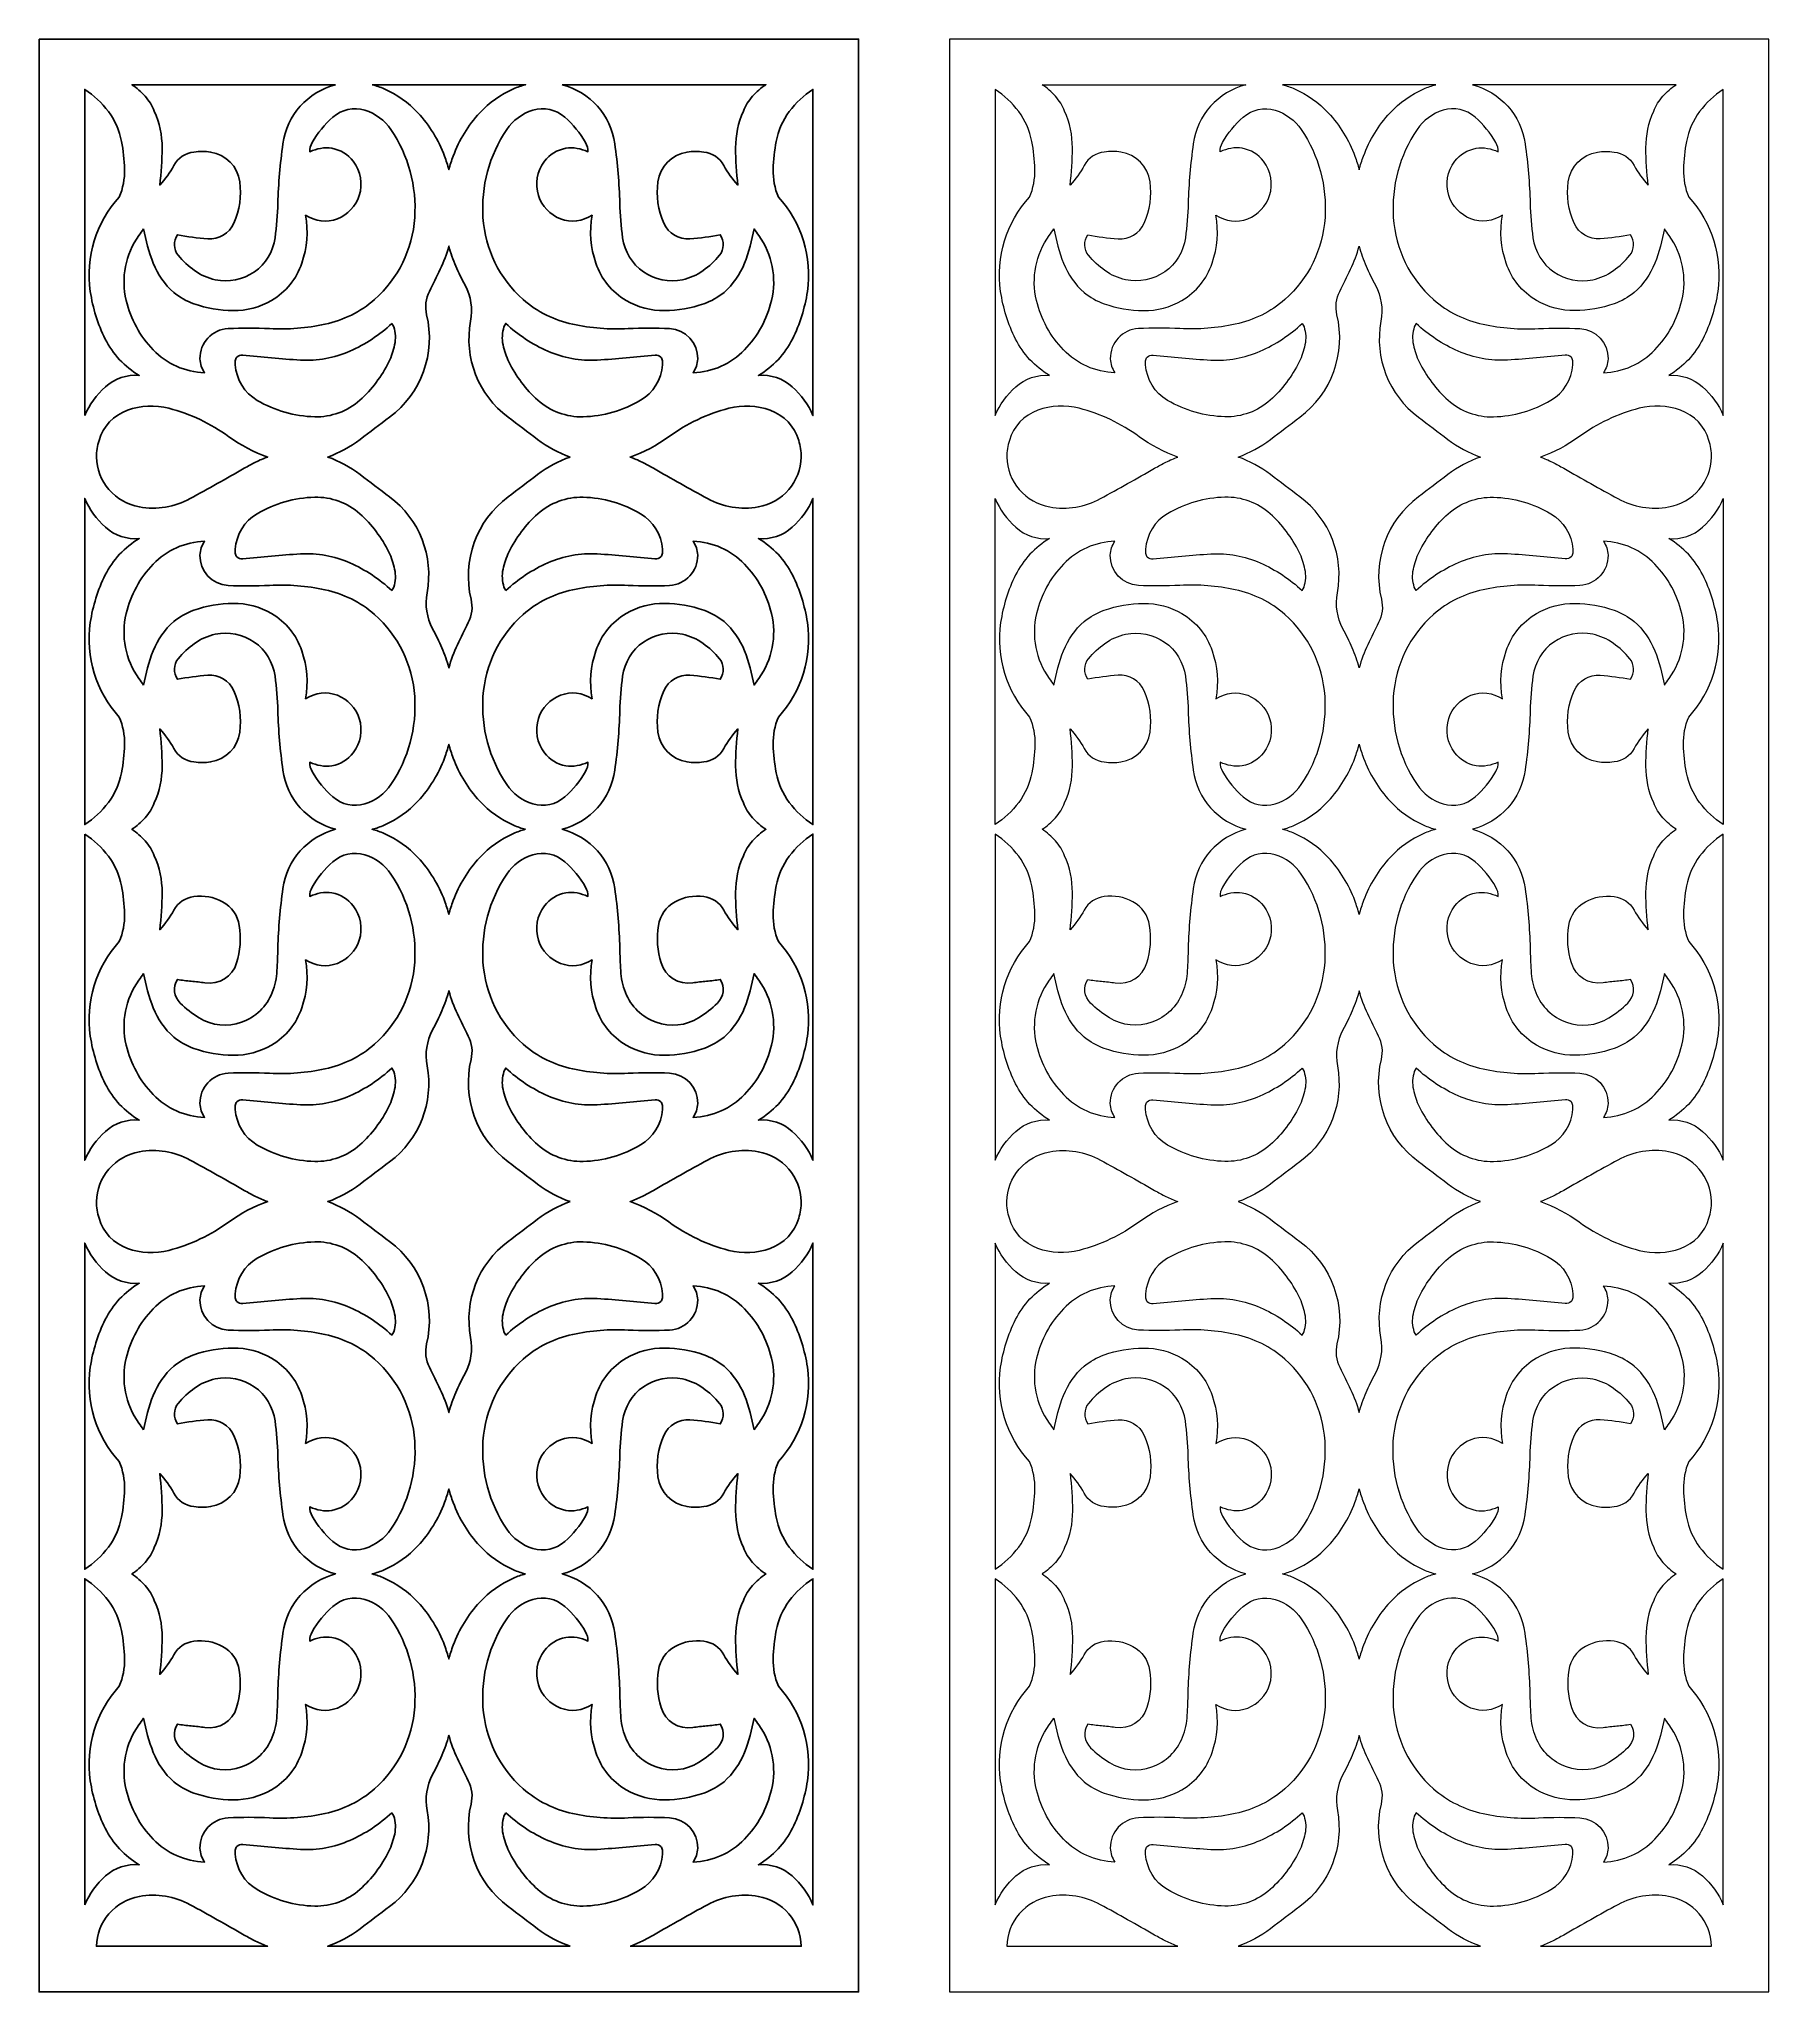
# Model space of a CAD drawing. Header units: centimetres. Extents: x -9.6 to 9.7, y -11.1 to 10.7.
import ezdxf

# ---------------------------------------------------------------- set-up
doc = ezdxf.new("R2010")
doc.units = ezdxf.units.CM
doc.header["$MEASUREMENT"] = 0
doc.layers.add('layer 1', color=7, linetype='Continuous')

msp = doc.modelspace()

# ---------------------------------------------------------------- linework, layer by layer
at = {"layer": 'layer 1', "color": 242}
for points, knots in [([(-9.6025, 10.66164), (-9.6025, 10.66164), (-0.47239, 10.66164), (-0.47239, 10.66164), (-0.47239, 10.66164), (-0.47239, 10.66164), (-0.47239, -11.10091), (-0.47239, -11.10091), (-0.47239, -11.10091), (-0.47239, -11.10091), (-9.6025, -11.10091), (-9.6025, -11.10091), (-9.6025, -11.10091), (-9.6025, -11.10091), (-9.6025, 10.66164), (-9.6025, 10.66164)], [0, 0, 0, 0, 0.2, 0.2, 0.2, 0.2, 0.4, 0.4, 0.4, 0.4, 0.6, 0.6, 0.6, 0.6, 1, 1, 1, 1]), ([(-9.09385, 6.46512), (-9.09385, 6.46512), (-9.09385, 10.09971), (-9.09385, 10.09971), (-9.09385, 10.09971), (-8.99128, 10.03434), (-8.90154, 9.95076), (-8.82902, 9.85315), (-8.82902, 9.85315), (-8.75619, 9.75511), (-8.7066, 9.6417), (-8.68398, 9.52169), (-8.68398, 9.52169), (-8.66457, 9.41873), (-8.65336, 9.31441), (-8.65042, 9.20969), (-8.65042, 9.20969), (-8.64748, 9.10392), (-8.66746, 8.99877), (-8.70897, 8.90143), (-8.70897, 8.90143), (-8.96976, 8.61692), (-9.08836, 8.23034), (-9.03169, 7.84858), (-9.03169, 7.84858), (-9.00437, 7.66432), (-8.94815, 7.48559), (-8.865, 7.31885), (-8.865, 7.31885), (-8.78062, 7.14965), (-8.64893, 7.00869), (-8.48588, 6.91302), (-8.48588, 6.91302), (-8.62323, 6.92414), (-8.75914, 6.87885), (-8.86236, 6.78748), (-8.86236, 6.78748), (-8.96269, 6.69867), (-9.04175, 6.58855), (-9.09385, 6.46512)], [0, 0, 0, 0, 0.09090909, 0.09090909, 0.09090909, 0.09090909, 0.18181818, 0.18181818, 0.18181818, 0.18181818, 0.27272727, 0.27272727, 0.27272727, 0.27272727, 0.36363636, 0.36363636, 0.36363636, 0.36363636, 0.45454545, 0.45454545, 0.45454545, 0.45454545, 0.54545455, 0.54545455, 0.54545455, 0.54545455, 0.63636364, 0.63636364, 0.63636364, 0.63636364, 0.72727273, 0.72727273, 0.72727273, 0.72727273, 0.81818182, 0.81818182, 0.81818182, 0.81818182, 1, 1, 1, 1]), ([(-6.29845, 10.15312), (-6.61041, 10.07269), (-6.84277, 9.81217), (-6.88661, 9.49301), (-6.88661, 9.49301), (-6.91683, 9.27352), (-6.93536, 9.05257), (-6.94213, 8.8311), (-6.94213, 8.8311), (-6.94547, 8.70223), (-6.95592, 8.57357), (-6.97336, 8.44583), (-6.97336, 8.44583), (-6.99414, 8.29293), (-7.07781, 8.15567), (-7.20419, 8.06711), (-7.20419, 8.06711), (-7.33051, 7.97852), (-7.48891, 7.94689), (-7.63975, 7.97953), (-7.63975, 7.97953), (-7.72224, 7.99745), (-7.80025, 8.03188), (-7.86912, 8.08073), (-7.86912, 8.08073), (-7.93756, 8.12927), (-7.99923, 8.18681), (-8.05242, 8.25173), (-8.05242, 8.25173), (-8.07852, 8.28358), (-8.09314, 8.32337), (-8.09389, 8.36457), (-8.09389, 8.36457), (-8.09459, 8.40547), (-8.0833, 8.44575), (-8.06143, 8.48032), (-8.06143, 8.48032), (-7.94977, 8.45954), (-7.83715, 8.44469), (-7.72395, 8.43582), (-7.72395, 8.43582), (-7.59929, 8.42611), (-7.48214, 8.496), (-7.43176, 8.61042), (-7.43176, 8.61042), (-7.36807, 8.75489), (-7.34545, 8.91408), (-7.3664, 9.07054), (-7.3664, 9.07054), (-7.38933, 9.24114), (-7.52159, 9.37621), (-7.69176, 9.40239), (-7.69176, 9.40239), (-7.75312, 9.41184), (-7.81554, 9.41197), (-7.87694, 9.40274), (-7.87694, 9.40274), (-7.97151, 9.39229), (-8.05502, 9.33655), (-8.10083, 9.25314), (-8.10083, 9.25314), (-8.14418, 9.17416), (-8.19703, 9.1008), (-8.25813, 9.03461), (-8.25813, 9.03461), (-8.24025, 9.1724), (-8.23138, 9.3112), (-8.23151, 9.45014), (-8.23151, 9.45014), (-8.23164, 9.59048), (-8.26124, 9.7292), (-8.31839, 9.85737), (-8.31839, 9.85737), (-8.3422, 9.91882), (-8.37703, 9.97531), (-8.42122, 10.02415), (-8.42122, 10.02415), (-8.46519, 10.07278), (-8.51469, 10.11605), (-8.56877, 10.15312), (-8.56877, 10.15312), (-8.56877, 10.15312), (-6.29849, 10.15312), (-6.29849, 10.15312), (-6.29849, 10.15312), (-6.29849, 10.15312), (-6.29845, 10.15312), (-6.29845, 10.15312)], [0, 0, 0, 0, 0.04347826, 0.04347826, 0.04347826, 0.04347826, 0.08695652, 0.08695652, 0.08695652, 0.08695652, 0.13043478, 0.13043478, 0.13043478, 0.13043478, 0.17391304, 0.17391304, 0.17391304, 0.17391304, 0.2173913, 0.2173913, 0.2173913, 0.2173913, 0.26086957, 0.26086957, 0.26086957, 0.26086957, 0.30434783, 0.30434783, 0.30434783, 0.30434783, 0.34782609, 0.34782609, 0.34782609, 0.34782609, 0.39130435, 0.39130435, 0.39130435, 0.39130435, 0.43478261, 0.43478261, 0.43478261, 0.43478261, 0.47826087, 0.47826087, 0.47826087, 0.47826087, 0.52173913, 0.52173913, 0.52173913, 0.52173913, 0.56521739, 0.56521739, 0.56521739, 0.56521739, 0.60869565, 0.60869565, 0.60869565, 0.60869565, 0.65217391, 0.65217391, 0.65217391, 0.65217391, 0.69565217, 0.69565217, 0.69565217, 0.69565217, 0.73913043, 0.73913043, 0.73913043, 0.73913043, 0.7826087, 0.7826087, 0.7826087, 0.7826087, 0.82608696, 0.82608696, 0.82608696, 0.82608696, 0.86956522, 0.86956522, 0.86956522, 0.86956522, 0.91304348, 0.91304348, 0.91304348, 0.91304348, 1, 1, 1, 1]), ([(-5.89161, 10.15312), (-5.89161, 10.15312), (-4.1831, 10.15312), (-4.1831, 10.15312), (-4.1831, 10.15312), (-4.22874, 10.14126), (-4.27337, 10.12593), (-4.31668, 10.1073), (-4.31668, 10.1073), (-4.45829, 10.04348), (-4.58616, 9.95273), (-4.69316, 9.84011), (-4.69316, 9.84011), (-4.82221, 9.70034), (-4.92262, 9.53676), (-4.98891, 9.35842), (-4.98891, 9.35842), (-5.00758, 9.30804), (-5.02374, 9.25678), (-5.03736, 9.20482), (-5.03736, 9.20482), (-5.05093, 9.25678), (-5.06709, 9.30804), (-5.08581, 9.35842), (-5.08581, 9.35842), (-5.15209, 9.53676), (-5.2525, 9.70034), (-5.38155, 9.84011), (-5.38155, 9.84011), (-5.48856, 9.95273), (-5.61638, 10.04348), (-5.75804, 10.1073), (-5.75804, 10.1073), (-5.80135, 10.12593), (-5.84598, 10.14126), (-5.89161, 10.15312)], [0, 0, 0, 0, 0.1, 0.1, 0.1, 0.1, 0.2, 0.2, 0.2, 0.2, 0.3, 0.3, 0.3, 0.3, 0.4, 0.4, 0.4, 0.4, 0.5, 0.5, 0.5, 0.5, 0.6, 0.6, 0.6, 0.6, 0.7, 0.7, 0.7, 0.7, 0.8, 0.8, 0.8, 0.8, 1, 1, 1, 1]), ([(-3.77622, 10.15312), (-3.46448, 10.07296), (-3.23208, 9.81186), (-3.18811, 9.49301), (-3.18811, 9.49301), (-3.15789, 9.27352), (-3.13935, 9.05253), (-3.13259, 8.8311), (-3.13259, 8.8311), (-3.1292, 8.70218), (-3.11879, 8.57361), (-3.10131, 8.44583), (-3.10131, 8.44583), (-3.08031, 8.29276), (-2.99633, 8.1554), (-2.86965, 8.06694), (-2.86965, 8.06694), (-2.74301, 7.97843), (-2.58594, 7.94663), (-2.43497, 7.97953), (-2.43497, 7.97953), (-2.35247, 7.99745), (-2.27446, 8.03184), (-2.20559, 8.08069), (-2.20559, 8.08069), (-2.13711, 8.12927), (-2.07548, 8.18676), (-2.02229, 8.25173), (-2.02229, 8.25173), (-1.99615, 8.28362), (-1.98153, 8.32333), (-1.98082, 8.36457), (-1.98082, 8.36457), (-1.98008, 8.40551), (-1.99137, 8.4457), (-2.01328, 8.48032), (-2.01328, 8.48032), (-2.1249, 8.45954), (-2.23757, 8.44469), (-2.35076, 8.43582), (-2.35076, 8.43582), (-2.47529, 8.42602), (-2.59253, 8.49613), (-2.64295, 8.61042), (-2.64295, 8.61042), (-2.70664, 8.75485), (-2.72922, 8.91412), (-2.70827, 9.07054), (-2.70827, 9.07054), (-2.68552, 9.24101), (-2.55291, 9.37613), (-2.38296, 9.40239), (-2.38296, 9.40239), (-2.3216, 9.41184), (-2.25913, 9.41197), (-2.19773, 9.40274), (-2.19773, 9.40274), (-2.10324, 9.39233), (-2.01965, 9.33646), (-1.97388, 9.25314), (-1.97388, 9.25314), (-1.93049, 9.17416), (-1.87769, 9.1008), (-1.81659, 9.03461), (-1.81659, 9.03461), (-1.83442, 9.1724), (-1.84334, 9.3112), (-1.84316, 9.45014), (-1.84316, 9.45014), (-1.84303, 9.59044), (-1.81343, 9.72924), (-1.75628, 9.85737), (-1.75628, 9.85737), (-1.73251, 9.91878), (-1.69764, 9.97535), (-1.65345, 10.02415), (-1.65345, 10.02415), (-1.60952, 10.07278), (-1.55998, 10.11605), (-1.50591, 10.15312), (-1.50591, 10.15312), (-1.50591, 10.15312), (-3.77618, 10.15312), (-3.77618, 10.15312), (-3.77618, 10.15312), (-3.77618, 10.15312), (-3.77622, 10.15312), (-3.77622, 10.15312)], [0, 0, 0, 0, 0.04347826, 0.04347826, 0.04347826, 0.04347826, 0.08695652, 0.08695652, 0.08695652, 0.08695652, 0.13043478, 0.13043478, 0.13043478, 0.13043478, 0.17391304, 0.17391304, 0.17391304, 0.17391304, 0.2173913, 0.2173913, 0.2173913, 0.2173913, 0.26086957, 0.26086957, 0.26086957, 0.26086957, 0.30434783, 0.30434783, 0.30434783, 0.30434783, 0.34782609, 0.34782609, 0.34782609, 0.34782609, 0.39130435, 0.39130435, 0.39130435, 0.39130435, 0.43478261, 0.43478261, 0.43478261, 0.43478261, 0.47826087, 0.47826087, 0.47826087, 0.47826087, 0.52173913, 0.52173913, 0.52173913, 0.52173913, 0.56521739, 0.56521739, 0.56521739, 0.56521739, 0.60869565, 0.60869565, 0.60869565, 0.60869565, 0.65217391, 0.65217391, 0.65217391, 0.65217391, 0.69565217, 0.69565217, 0.69565217, 0.69565217, 0.73913043, 0.73913043, 0.73913043, 0.73913043, 0.7826087, 0.7826087, 0.7826087, 0.7826087, 0.82608696, 0.82608696, 0.82608696, 0.82608696, 0.86956522, 0.86956522, 0.86956522, 0.86956522, 0.91304348, 0.91304348, 0.91304348, 0.91304348, 1, 1, 1, 1]), ([(-0.98091, 6.46512), (-0.98091, 6.46512), (-0.98087, 10.09971), (-0.98087, 10.09971), (-0.98087, 10.09971), (-1.08343, 10.03434), (-1.17317, 9.9508), (-1.24569, 9.85315), (-1.24569, 9.85315), (-1.31852, 9.75507), (-1.36811, 9.64174), (-1.39073, 9.52169), (-1.39073, 9.52169), (-1.41015, 9.41873), (-1.42135, 9.31441), (-1.42429, 9.20969), (-1.42429, 9.20969), (-1.42724, 9.10388), (-1.40725, 8.99877), (-1.3657, 8.90143), (-1.3657, 8.90143), (-1.105, 8.61714), (-0.98645, 8.23012), (-1.04298, 7.84854), (-1.04298, 7.84854), (-1.0703, 7.66436), (-1.12661, 7.48554), (-1.20972, 7.31885), (-1.20972, 7.31885), (-1.29405, 7.14969), (-1.42583, 7.00865), (-1.58884, 6.91302), (-1.58884, 6.91302), (-1.45153, 6.92414), (-1.31553, 6.87876), (-1.21235, 6.78744), (-1.21235, 6.78744), (-1.11207, 6.69871), (-1.03292, 6.5885), (-0.98087, 6.46507), (-0.98087, 6.46507), (-0.98087, 6.46507), (-0.98091, 6.46512), (-0.98091, 6.46512)], [0, 0, 0, 0, 0.08333333, 0.08333333, 0.08333333, 0.08333333, 0.16666667, 0.16666667, 0.16666667, 0.16666667, 0.25, 0.25, 0.25, 0.25, 0.33333333, 0.33333333, 0.33333333, 0.33333333, 0.41666667, 0.41666667, 0.41666667, 0.41666667, 0.5, 0.5, 0.5, 0.5, 0.58333333, 0.58333333, 0.58333333, 0.58333333, 0.66666667, 0.66666667, 0.66666667, 0.66666667, 0.75, 0.75, 0.75, 0.75, 0.83333333, 0.83333333, 0.83333333, 0.83333333, 1, 1, 1, 1]), ([(-8.43796, 8.54616), (-8.45509, 8.52161), (-8.47235, 8.49718), (-8.48979, 8.47281), (-8.48979, 8.47281), (-8.63979, 8.26328), (-8.6918, 7.99929), (-8.63237, 7.74861), (-8.63237, 7.74861), (-8.58322, 7.54142), (-8.47929, 7.35135), (-8.33135, 7.19818), (-8.33135, 7.19818), (-8.18051, 7.04216), (-7.97538, 6.95049), (-7.75852, 6.94241), (-7.75852, 6.94241), (-7.79015, 6.98805), (-7.80807, 7.04177), (-7.81018, 7.09724), (-7.81018, 7.09724), (-7.81413, 7.27628), (-7.67471, 7.42602), (-7.49589, 7.43538), (-7.49589, 7.43538), (-7.34211, 7.44333), (-7.18802, 7.44316), (-7.03428, 7.43485), (-7.03428, 7.43485), (-6.82753, 7.42365), (-6.62024, 7.43995), (-6.41775, 7.4833), (-6.41775, 7.4833), (-6.21297, 7.52714), (-6.0226, 7.62189), (-5.86416, 7.75889), (-5.86416, 7.75889), (-5.60162, 7.99301), (-5.44134, 8.32052), (-5.41775, 8.67152), (-5.41775, 8.67152), (-5.39438, 9.01888), (-5.48728, 9.36396), (-5.682, 9.65255), (-5.682, 9.65255), (-5.75167, 9.75582), (-5.85458, 9.83207), (-5.97367, 9.86857), (-5.97367, 9.86857), (-6.09732, 9.90643), (-6.23159, 9.87736), (-6.32841, 9.79166), (-6.32841, 9.79166), (-6.42047, 9.71018), (-6.49888, 9.61451), (-6.56073, 9.50825), (-6.56073, 9.50825), (-6.57887, 9.47707), (-6.58787, 9.44149), (-6.58677, 9.40542), (-6.58677, 9.40542), (-6.54838, 9.42339), (-6.5078, 9.43622), (-6.46602, 9.4436), (-6.46602, 9.4436), (-6.42416, 9.45097), (-6.38134, 9.45124), (-6.33943, 9.4443), (-6.33943, 9.4443), (-6.24521, 9.42726), (-6.16074, 9.37556), (-6.10267, 9.29943), (-6.10267, 9.29943), (-6.01974, 9.19067), (-5.99475, 9.04831), (-6.03556, 8.91781), (-6.03556, 8.91781), (-6.07382, 8.79934), (-6.16347, 8.70442), (-6.27952, 8.6594), (-6.27952, 8.6594), (-6.39653, 8.61398), (-6.52848, 8.6287), (-6.63272, 8.69871), (-6.63272, 8.69871), (-6.60224, 8.51994), (-6.61669, 8.33629), (-6.67471, 8.16445), (-6.67471, 8.16445), (-6.73366, 7.98976), (-6.85353, 7.842), (-7.01228, 7.74822), (-7.01228, 7.74822), (-7.14256, 7.67315), (-7.29059, 7.63419), (-7.44094, 7.63542), (-7.44094, 7.63542), (-7.58967, 7.6366), (-7.73722, 7.66239), (-7.87756, 7.71171), (-7.87756, 7.71171), (-7.95935, 7.74048), (-8.03551, 7.78322), (-8.10272, 7.83795), (-8.10272, 7.83795), (-8.20335, 7.92686), (-8.28145, 8.03852), (-8.33051, 8.16357), (-8.33051, 8.16357), (-8.37896, 8.28718), (-8.41498, 8.41539), (-8.43796, 8.54616)], [0, 0, 0, 0, 0.03448276, 0.03448276, 0.03448276, 0.03448276, 0.06896552, 0.06896552, 0.06896552, 0.06896552, 0.10344828, 0.10344828, 0.10344828, 0.10344828, 0.13793103, 0.13793103, 0.13793103, 0.13793103, 0.17241379, 0.17241379, 0.17241379, 0.17241379, 0.20689655, 0.20689655, 0.20689655, 0.20689655, 0.24137931, 0.24137931, 0.24137931, 0.24137931, 0.27586207, 0.27586207, 0.27586207, 0.27586207, 0.31034483, 0.31034483, 0.31034483, 0.31034483, 0.34482759, 0.34482759, 0.34482759, 0.34482759, 0.37931034, 0.37931034, 0.37931034, 0.37931034, 0.4137931, 0.4137931, 0.4137931, 0.4137931, 0.44827586, 0.44827586, 0.44827586, 0.44827586, 0.48275862, 0.48275862, 0.48275862, 0.48275862, 0.51724138, 0.51724138, 0.51724138, 0.51724138, 0.55172414, 0.55172414, 0.55172414, 0.55172414, 0.5862069, 0.5862069, 0.5862069, 0.5862069, 0.62068966, 0.62068966, 0.62068966, 0.62068966, 0.65517241, 0.65517241, 0.65517241, 0.65517241, 0.68965517, 0.68965517, 0.68965517, 0.68965517, 0.72413793, 0.72413793, 0.72413793, 0.72413793, 0.75862069, 0.75862069, 0.75862069, 0.75862069, 0.79310345, 0.79310345, 0.79310345, 0.79310345, 0.82758621, 0.82758621, 0.82758621, 0.82758621, 0.86206897, 0.86206897, 0.86206897, 0.86206897, 0.89655172, 0.89655172, 0.89655172, 0.89655172, 0.93103448, 0.93103448, 0.93103448, 0.93103448, 1, 1, 1, 1]), ([(-1.63676, 8.54616), (-1.61963, 8.52161), (-1.60236, 8.49718), (-1.58493, 8.47285), (-1.58493, 8.47285), (-1.43497, 8.26346), (-1.383, 7.9992), (-1.44235, 7.74861), (-1.44235, 7.74861), (-1.49141, 7.54146), (-1.59542, 7.35131), (-1.74336, 7.19818), (-1.74336, 7.19818), (-1.89407, 7.04221), (-2.09942, 6.95053), (-2.31619, 6.94241), (-2.31619, 6.94241), (-2.28457, 6.98805), (-2.26665, 7.04177), (-2.26454, 7.09724), (-2.26454, 7.09724), (-2.26076, 7.2765), (-2.39974, 7.42629), (-2.57878, 7.43542), (-2.57878, 7.43542), (-2.73256, 7.44333), (-2.88665, 7.44316), (-3.04043, 7.43485), (-3.04043, 7.43485), (-3.24714, 7.42365), (-3.45447, 7.43995), (-3.65692, 7.4833), (-3.65692, 7.4833), (-3.86166, 7.52714), (-4.05212, 7.62197), (-4.21051, 7.75889), (-4.21051, 7.75889), (-4.47301, 7.99283), (-4.63329, 8.32069), (-4.65697, 8.67152), (-4.65697, 8.67152), (-4.68033, 9.01875), (-4.5873, 9.36405), (-4.39271, 9.65255), (-4.39271, 9.65255), (-4.32309, 9.75582), (-4.22004, 9.83207), (-4.101, 9.86857), (-4.101, 9.86857), (-3.97749, 9.90643), (-3.84303, 9.87727), (-3.74626, 9.79166), (-3.74626, 9.79166), (-3.65424, 9.71018), (-3.57579, 9.61451), (-3.51399, 9.50825), (-3.51399, 9.50825), (-3.49585, 9.47711), (-3.4868, 9.44149), (-3.4879, 9.40542), (-3.4879, 9.40542), (-3.52633, 9.42339), (-3.56692, 9.43622), (-3.60865, 9.4436), (-3.60865, 9.4436), (-3.65051, 9.45097), (-3.69333, 9.45124), (-3.73528, 9.4443), (-3.73528, 9.4443), (-3.82955, 9.42726), (-3.91397, 9.3756), (-3.97204, 9.29943), (-3.97204, 9.29943), (-4.05497, 9.19059), (-4.08001, 9.0484), (-4.03916, 8.91781), (-4.03916, 8.91781), (-4.00081, 8.7993), (-3.91129, 8.70442), (-3.7952, 8.6594), (-3.7952, 8.6594), (-3.67805, 8.61394), (-3.54623, 8.62861), (-3.44199, 8.69871), (-3.44199, 8.69871), (-3.47248, 8.51985), (-3.45807, 8.33633), (-3.4, 8.16445), (-3.4, 8.16445), (-3.34097, 7.98967), (-3.22123, 7.842), (-3.06244, 7.74822), (-3.06244, 7.74822), (-2.93211, 7.67315), (-2.78417, 7.63419), (-2.63377, 7.63542), (-2.63377, 7.63542), (-2.485, 7.6366), (-2.3375, 7.66239), (-2.19716, 7.71171), (-2.19716, 7.71171), (-2.11537, 7.74048), (-2.0392, 7.78318), (-1.97195, 7.83795), (-1.97195, 7.83795), (-1.87132, 7.9269), (-1.79326, 8.03847), (-1.7442, 8.16357), (-1.7442, 8.16357), (-1.69571, 8.28722), (-1.65973, 8.41535), (-1.63676, 8.54616), (-1.63676, 8.54616), (-1.63676, 8.54616), (-1.63676, 8.54616), (-1.63676, 8.54616)], [0, 0, 0, 0, 0.03333333, 0.03333333, 0.03333333, 0.03333333, 0.06666667, 0.06666667, 0.06666667, 0.06666667, 0.1, 0.1, 0.1, 0.1, 0.13333333, 0.13333333, 0.13333333, 0.13333333, 0.16666667, 0.16666667, 0.16666667, 0.16666667, 0.2, 0.2, 0.2, 0.2, 0.23333333, 0.23333333, 0.23333333, 0.23333333, 0.26666667, 0.26666667, 0.26666667, 0.26666667, 0.3, 0.3, 0.3, 0.3, 0.33333333, 0.33333333, 0.33333333, 0.33333333, 0.36666667, 0.36666667, 0.36666667, 0.36666667, 0.4, 0.4, 0.4, 0.4, 0.43333333, 0.43333333, 0.43333333, 0.43333333, 0.46666667, 0.46666667, 0.46666667, 0.46666667, 0.5, 0.5, 0.5, 0.5, 0.53333333, 0.53333333, 0.53333333, 0.53333333, 0.56666667, 0.56666667, 0.56666667, 0.56666667, 0.6, 0.6, 0.6, 0.6, 0.63333333, 0.63333333, 0.63333333, 0.63333333, 0.66666667, 0.66666667, 0.66666667, 0.66666667, 0.7, 0.7, 0.7, 0.7, 0.73333333, 0.73333333, 0.73333333, 0.73333333, 0.76666667, 0.76666667, 0.76666667, 0.76666667, 0.8, 0.8, 0.8, 0.8, 0.83333333, 0.83333333, 0.83333333, 0.83333333, 0.86666667, 0.86666667, 0.86666667, 0.86666667, 0.9, 0.9, 0.9, 0.9, 0.93333333, 0.93333333, 0.93333333, 0.93333333, 1, 1, 1, 1]), ([(-3.68749, 6.00408), (-3.8172, 6.05073), (-3.93905, 6.11688), (-4.04882, 6.20025), (-4.04882, 6.20025), (-4.15798, 6.28314), (-4.26744, 6.36558), (-4.37725, 6.44755), (-4.37725, 6.44755), (-4.7091, 6.69511), (-4.87101, 7.11047), (-4.79489, 7.51739), (-4.79489, 7.51739), (-4.76919, 7.65444), (-4.79111, 7.79605), (-4.857, 7.91891), (-4.857, 7.91891), (-4.8942, 7.98818), (-4.92842, 8.05899), (-4.95965, 8.1312), (-4.95965, 8.1312), (-4.99084, 8.20341), (-5.01684, 8.27782), (-5.03736, 8.35381), (-5.03736, 8.35381), (-5.0613, 8.26521), (-5.0931, 8.1789), (-5.13241, 8.09597), (-5.13241, 8.09597), (-5.17168, 8.01317), (-5.21222, 7.93103), (-5.25408, 7.84955), (-5.25408, 7.84955), (-5.29524, 7.76943), (-5.30627, 7.67723), (-5.28514, 7.58965), (-5.28514, 7.58965), (-5.18161, 7.16098), (-5.34409, 6.71145), (-5.69742, 6.44755), (-5.69742, 6.44755), (-5.80728, 6.36558), (-5.91674, 6.28314), (-6.02589, 6.20025), (-6.02589, 6.20025), (-6.13562, 6.11688), (-6.25751, 6.05073), (-6.38722, 6.00408), (-6.38722, 6.00408), (-6.25751, 5.95743), (-6.13566, 5.89128), (-6.02589, 5.80791), (-6.02589, 5.80791), (-5.91674, 5.72502), (-5.80728, 5.64257), (-5.69746, 5.56061), (-5.69746, 5.56061), (-5.36552, 5.31296), (-5.20353, 4.89747), (-5.27978, 4.49037), (-5.27978, 4.49037), (-5.30548, 4.35346), (-5.28356, 4.21198), (-5.21767, 4.0892), (-5.21767, 4.0892), (-5.18051, 4.01993), (-5.14625, 3.94908), (-5.11506, 3.87691), (-5.11506, 3.87691), (-5.08383, 3.80466), (-5.05787, 3.73025), (-5.03736, 3.6543), (-5.03736, 3.6543), (-5.01342, 3.7429), (-4.98162, 3.82921), (-4.94226, 3.91214), (-4.94226, 3.91214), (-4.90299, 3.9949), (-4.86245, 4.07708), (-4.82059, 4.15856), (-4.82059, 4.15856), (-4.77943, 4.23877), (-4.7684, 4.33097), (-4.78958, 4.4186), (-4.78958, 4.4186), (-4.89306, 4.84727), (-4.73058, 5.29675), (-4.37725, 5.56061), (-4.37725, 5.56061), (-4.26744, 5.64257), (-4.15793, 5.72502), (-4.04882, 5.80791), (-4.04882, 5.80791), (-3.93905, 5.89128), (-3.8172, 5.95743), (-3.68749, 6.00408)], [0, 0, 0, 0, 0.04, 0.04, 0.04, 0.04, 0.08, 0.08, 0.08, 0.08, 0.12, 0.12, 0.12, 0.12, 0.16, 0.16, 0.16, 0.16, 0.2, 0.2, 0.2, 0.2, 0.24, 0.24, 0.24, 0.24, 0.28, 0.28, 0.28, 0.28, 0.32, 0.32, 0.32, 0.32, 0.36, 0.36, 0.36, 0.36, 0.4, 0.4, 0.4, 0.4, 0.44, 0.44, 0.44, 0.44, 0.48, 0.48, 0.48, 0.48, 0.52, 0.52, 0.52, 0.52, 0.56, 0.56, 0.56, 0.56, 0.6, 0.6, 0.6, 0.6, 0.64, 0.64, 0.64, 0.64, 0.68, 0.68, 0.68, 0.68, 0.72, 0.72, 0.72, 0.72, 0.76, 0.76, 0.76, 0.76, 0.8, 0.8, 0.8, 0.8, 0.84, 0.84, 0.84, 0.84, 0.88, 0.88, 0.88, 0.88, 0.92, 0.92, 0.92, 0.92, 1, 1, 1, 1]), ([(-5.67181, 7.49213), (-5.80956, 7.36422), (-5.96769, 7.26007), (-6.13957, 7.18395), (-6.13957, 7.18395), (-6.31272, 7.10726), (-6.50182, 7.07313), (-6.69083, 7.08442), (-6.69083, 7.08442), (-6.90567, 7.0972), (-7.12016, 7.11565), (-7.33403, 7.13963), (-7.33403, 7.13963), (-7.35779, 7.14231), (-7.38147, 7.13419), (-7.39855, 7.11745), (-7.39855, 7.11745), (-7.40971, 7.10656), (-7.4163, 7.0918), (-7.417, 7.0762), (-7.417, 7.0762), (-7.41766, 7.06114), (-7.41753, 7.04603), (-7.41656, 7.03101), (-7.41656, 7.03101), (-7.40514, 6.86686), (-7.31382, 6.71892), (-7.17212, 6.63528), (-7.17212, 6.63528), (-6.97788, 6.52059), (-6.75764, 6.45752), (-6.53213, 6.45203), (-6.53213, 6.45203), (-6.34699, 6.44755), (-6.16716, 6.51374), (-6.02919, 6.63726), (-6.02919, 6.63726), (-5.89478, 6.75753), (-5.78501, 6.90266), (-5.7059, 7.06474), (-5.7059, 7.06474), (-5.67647, 7.12501), (-5.65464, 7.1887), (-5.64098, 7.25441), (-5.64098, 7.25441), (-5.6271, 7.32091), (-5.63079, 7.38987), (-5.65165, 7.45458), (-5.65165, 7.45458), (-5.65165, 7.45458), (-5.67181, 7.49213), (-5.67181, 7.49213)], [0, 0, 0, 0, 0.07142857, 0.07142857, 0.07142857, 0.07142857, 0.14285714, 0.14285714, 0.14285714, 0.14285714, 0.21428571, 0.21428571, 0.21428571, 0.21428571, 0.28571429, 0.28571429, 0.28571429, 0.28571429, 0.35714286, 0.35714286, 0.35714286, 0.35714286, 0.42857143, 0.42857143, 0.42857143, 0.42857143, 0.5, 0.5, 0.5, 0.5, 0.57142857, 0.57142857, 0.57142857, 0.57142857, 0.64285714, 0.64285714, 0.64285714, 0.64285714, 0.71428571, 0.71428571, 0.71428571, 0.71428571, 0.78571429, 0.78571429, 0.78571429, 0.78571429, 0.85714286, 0.85714286, 0.85714286, 0.85714286, 1, 1, 1, 1]), ([(-4.4029, 7.49213), (-4.26511, 7.36422), (-4.10707, 7.26007), (-3.93514, 7.18395), (-3.93514, 7.18395), (-3.7619, 7.10726), (-3.57294, 7.07313), (-3.38388, 7.08442), (-3.38388, 7.08442), (-3.169, 7.0972), (-2.95451, 7.11565), (-2.74064, 7.13963), (-2.74064, 7.13963), (-2.71692, 7.14231), (-2.69325, 7.13414), (-2.67616, 7.11745), (-2.67616, 7.11745), (-2.665, 7.10656), (-2.65841, 7.0918), (-2.65771, 7.0762), (-2.65771, 7.0762), (-2.65701, 7.06114), (-2.65718, 7.04603), (-2.65815, 7.03101), (-2.65815, 7.03101), (-2.66939, 6.86725), (-2.76063, 6.71944), (-2.90185, 6.63585), (-2.90185, 6.63585), (-3.09617, 6.52086), (-3.31685, 6.45756), (-3.54258, 6.45203), (-3.54258, 6.45203), (-3.72764, 6.4475), (-3.90756, 6.51383), (-4.04553, 6.63726), (-4.04553, 6.63726), (-4.17989, 6.75753), (-4.28966, 6.9027), (-4.36877, 7.06474), (-4.36877, 7.06474), (-4.3982, 7.12501), (-4.42003, 7.18874), (-4.43374, 7.25441), (-4.43374, 7.25441), (-4.44762, 7.32091), (-4.44393, 7.38992), (-4.42302, 7.45458), (-4.42302, 7.45458), (-4.42302, 7.45458), (-4.4029, 7.49213), (-4.4029, 7.49213), (-4.4029, 7.49213), (-4.4029, 7.49213), (-4.4029, 7.49213), (-4.4029, 7.49213)], [0, 0, 0, 0, 0.06666667, 0.06666667, 0.06666667, 0.06666667, 0.13333333, 0.13333333, 0.13333333, 0.13333333, 0.2, 0.2, 0.2, 0.2, 0.26666667, 0.26666667, 0.26666667, 0.26666667, 0.33333333, 0.33333333, 0.33333333, 0.33333333, 0.4, 0.4, 0.4, 0.4, 0.46666667, 0.46666667, 0.46666667, 0.46666667, 0.53333333, 0.53333333, 0.53333333, 0.53333333, 0.6, 0.6, 0.6, 0.6, 0.66666667, 0.66666667, 0.66666667, 0.66666667, 0.73333333, 0.73333333, 0.73333333, 0.73333333, 0.8, 0.8, 0.8, 0.8, 0.86666667, 0.86666667, 0.86666667, 0.86666667, 1, 1, 1, 1]), ([(-7.05576, 6.00408), (-7.21042, 6.05771), (-7.35625, 6.13401), (-7.48847, 6.23047), (-7.48847, 6.23047), (-7.68943, 6.37705), (-7.91608, 6.48444), (-8.15679, 6.54708), (-8.15679, 6.54708), (-8.30921, 6.58675), (-8.47007, 6.5791), (-8.61805, 6.52508), (-8.61805, 6.52508), (-8.77082, 6.46933), (-8.88819, 6.34476), (-8.93457, 6.18887), (-8.93457, 6.18887), (-8.9525, 6.12883), (-8.96238, 6.06672), (-8.96405, 6.00408), (-8.96405, 6.00408), (-8.96049, 5.87041), (-8.9109, 5.74215), (-8.82357, 5.64086), (-8.82357, 5.64086), (-8.73625, 5.53961), (-8.61678, 5.47157), (-8.48513, 5.44816), (-8.48513, 5.44816), (-8.29133, 5.41372), (-8.09165, 5.4464), (-7.91894, 5.54089), (-7.91894, 5.54089), (-7.71723, 5.65123), (-7.51667, 5.76376), (-7.31734, 5.87845), (-7.31734, 5.87845), (-7.27539, 5.90257), (-7.23274, 5.92558), (-7.18951, 5.94742), (-7.18951, 5.94742), (-7.14625, 5.96925), (-7.10153, 5.98818), (-7.05572, 6.00408), (-7.05572, 6.00408), (-7.05572, 6.00408), (-7.05576, 6.00408), (-7.05576, 6.00408)], [0, 0, 0, 0, 0.07692308, 0.07692308, 0.07692308, 0.07692308, 0.15384615, 0.15384615, 0.15384615, 0.15384615, 0.23076923, 0.23076923, 0.23076923, 0.23076923, 0.30769231, 0.30769231, 0.30769231, 0.30769231, 0.38461538, 0.38461538, 0.38461538, 0.38461538, 0.46153846, 0.46153846, 0.46153846, 0.46153846, 0.53846154, 0.53846154, 0.53846154, 0.53846154, 0.61538462, 0.61538462, 0.61538462, 0.61538462, 0.69230769, 0.69230769, 0.69230769, 0.69230769, 0.76923077, 0.76923077, 0.76923077, 0.76923077, 0.84615385, 0.84615385, 0.84615385, 0.84615385, 1, 1, 1, 1]), ([(-1.11062, 6.00408), (-1.118, 5.72876), (-1.31839, 5.49644), (-1.58958, 5.44816), (-1.58958, 5.44816), (-1.78329, 5.41372), (-1.98311, 5.44645), (-2.15573, 5.54089), (-2.15573, 5.54089), (-2.35748, 5.65123), (-2.55804, 5.76376), (-2.75733, 5.87845), (-2.75733, 5.87845), (-2.79933, 5.90257), (-2.84193, 5.92558), (-2.8852, 5.94742), (-2.8852, 5.94742), (-2.92847, 5.96925), (-2.97314, 5.98818), (-3.01895, 6.00408), (-3.01895, 6.00408), (-2.8653, 6.05732), (-2.72048, 6.13309), (-2.58919, 6.22898), (-2.58919, 6.22898), (-2.38744, 6.37621), (-2.15964, 6.48414), (-1.91792, 6.54708), (-1.91792, 6.54708), (-1.76555, 6.58675), (-1.6046, 6.57906), (-1.45666, 6.52508), (-1.45666, 6.52508), (-1.30394, 6.46942), (-1.18653, 6.34463), (-1.1401, 6.18883), (-1.1401, 6.18883), (-1.12222, 6.12883), (-1.11229, 6.06667), (-1.11062, 6.00408), (-1.11062, 6.00408), (-1.11062, 6.00408), (-1.11062, 6.00408), (-1.11062, 6.00408)], [0, 0, 0, 0, 0.08333333, 0.08333333, 0.08333333, 0.08333333, 0.16666667, 0.16666667, 0.16666667, 0.16666667, 0.25, 0.25, 0.25, 0.25, 0.33333333, 0.33333333, 0.33333333, 0.33333333, 0.41666667, 0.41666667, 0.41666667, 0.41666667, 0.5, 0.5, 0.5, 0.5, 0.58333333, 0.58333333, 0.58333333, 0.58333333, 0.66666667, 0.66666667, 0.66666667, 0.66666667, 0.75, 0.75, 0.75, 0.75, 0.83333333, 0.83333333, 0.83333333, 0.83333333, 1, 1, 1, 1]), ([(-9.09385, 5.54304), (-9.09385, 5.54304), (-9.09385, 1.90841), (-9.09385, 1.90841), (-9.09385, 1.90841), (-8.99128, 1.97377), (-8.90154, 2.05731), (-8.82902, 2.15496), (-8.82902, 2.15496), (-8.75619, 2.25304), (-8.7066, 2.36633), (-8.68398, 2.48642), (-8.68398, 2.48642), (-8.66457, 2.58938), (-8.65336, 2.69366), (-8.65042, 2.79842), (-8.65042, 2.79842), (-8.64748, 2.90419), (-8.66742, 3.00935), (-8.70897, 3.10669), (-8.70897, 3.10669), (-8.96971, 3.39093), (-9.08822, 3.77799), (-9.03169, 4.15953), (-9.03169, 4.15953), (-9.00437, 4.3438), (-8.9481, 4.52261), (-8.865, 4.68931), (-8.865, 4.68931), (-8.78066, 4.85847), (-8.64888, 4.99951), (-8.48588, 5.09514), (-8.48588, 5.09514), (-8.62319, 5.08398), (-8.75918, 5.12935), (-8.86236, 5.22067), (-8.86236, 5.22067), (-8.96264, 5.30945), (-9.04175, 5.41965), (-9.09385, 5.54304), (-9.09385, 5.54304), (-9.09385, 5.54304), (-9.09385, 5.54304), (-9.09385, 5.54304)], [0, 0, 0, 0, 0.08333333, 0.08333333, 0.08333333, 0.08333333, 0.16666667, 0.16666667, 0.16666667, 0.16666667, 0.25, 0.25, 0.25, 0.25, 0.33333333, 0.33333333, 0.33333333, 0.33333333, 0.41666667, 0.41666667, 0.41666667, 0.41666667, 0.5, 0.5, 0.5, 0.5, 0.58333333, 0.58333333, 0.58333333, 0.58333333, 0.66666667, 0.66666667, 0.66666667, 0.66666667, 0.75, 0.75, 0.75, 0.75, 0.83333333, 0.83333333, 0.83333333, 0.83333333, 1, 1, 1, 1]), ([(-5.67181, 4.51598), (-5.80961, 4.64394), (-5.96765, 4.74808), (-6.13957, 4.8242), (-6.13957, 4.8242), (-6.31277, 4.9009), (-6.50173, 4.93503), (-6.69083, 4.92374), (-6.69083, 4.92374), (-6.90567, 4.91096), (-7.12011, 4.89251), (-7.33398, 4.86848), (-7.33398, 4.86848), (-7.35775, 4.8658), (-7.38147, 4.87397), (-7.39855, 4.89066), (-7.39855, 4.89066), (-7.40971, 4.9016), (-7.4163, 4.91636), (-7.417, 4.93195), (-7.417, 4.93195), (-7.41766, 4.94702), (-7.41753, 4.96209), (-7.41656, 4.97715), (-7.41656, 4.97715), (-7.40523, 5.14104), (-7.31387, 5.28889), (-7.17252, 5.37252), (-7.17252, 5.37252), (-6.97828, 5.48743), (-6.75773, 5.5506), (-6.53213, 5.55609), (-6.53213, 5.55609), (-6.34707, 5.56061), (-6.16716, 5.49433), (-6.02919, 5.3709), (-6.02919, 5.3709), (-5.89482, 5.25063), (-5.78501, 5.10546), (-5.7059, 4.94342), (-5.7059, 4.94342), (-5.67647, 4.88315), (-5.65464, 4.81942), (-5.64098, 4.75379), (-5.64098, 4.75379), (-5.6271, 4.68725), (-5.63079, 4.61824), (-5.65165, 4.55363), (-5.65165, 4.55363), (-5.65165, 4.55363), (-5.67181, 4.51598), (-5.67181, 4.51598), (-5.67181, 4.51598), (-5.67181, 4.51598), (-5.67181, 4.51598), (-5.67181, 4.51598)], [0, 0, 0, 0, 0.06666667, 0.06666667, 0.06666667, 0.06666667, 0.13333333, 0.13333333, 0.13333333, 0.13333333, 0.2, 0.2, 0.2, 0.2, 0.26666667, 0.26666667, 0.26666667, 0.26666667, 0.33333333, 0.33333333, 0.33333333, 0.33333333, 0.4, 0.4, 0.4, 0.4, 0.46666667, 0.46666667, 0.46666667, 0.46666667, 0.53333333, 0.53333333, 0.53333333, 0.53333333, 0.6, 0.6, 0.6, 0.6, 0.66666667, 0.66666667, 0.66666667, 0.66666667, 0.73333333, 0.73333333, 0.73333333, 0.73333333, 0.8, 0.8, 0.8, 0.8, 0.86666667, 0.86666667, 0.86666667, 0.86666667, 1, 1, 1, 1]), ([(-4.4029, 4.51598), (-4.26515, 4.64389), (-4.10702, 4.74808), (-3.93514, 4.8242), (-3.93514, 4.8242), (-3.76199, 4.9009), (-3.57289, 4.93503), (-3.38388, 4.92374), (-3.38388, 4.92374), (-3.16904, 4.91096), (-2.95456, 4.89251), (-2.74069, 4.86848), (-2.74069, 4.86848), (-2.71692, 4.8658), (-2.69325, 4.87397), (-2.67616, 4.89066), (-2.67616, 4.89066), (-2.665, 4.9016), (-2.65841, 4.91636), (-2.65771, 4.93195), (-2.65771, 4.93195), (-2.65701, 4.94702), (-2.65718, 4.96209), (-2.65815, 4.97715), (-2.65815, 4.97715), (-2.66948, 5.14099), (-2.7605, 5.28867), (-2.90185, 5.3723), (-2.90185, 5.3723), (-3.09622, 5.48734), (-3.31676, 5.55064), (-3.54258, 5.55609), (-3.54258, 5.55609), (-3.72773, 5.56057), (-3.90751, 5.49441), (-4.04553, 5.3709), (-4.04553, 5.3709), (-4.17989, 5.25059), (-4.28966, 5.10546), (-4.36877, 4.94342), (-4.36877, 4.94342), (-4.3982, 4.88315), (-4.42003, 4.81946), (-4.43374, 4.75379), (-4.43374, 4.75379), (-4.44762, 4.68725), (-4.44393, 4.61828), (-4.42302, 4.55363), (-4.42302, 4.55363), (-4.42302, 4.55363), (-4.4029, 4.51598), (-4.4029, 4.51598)], [0, 0, 0, 0, 0.07142857, 0.07142857, 0.07142857, 0.07142857, 0.14285714, 0.14285714, 0.14285714, 0.14285714, 0.21428571, 0.21428571, 0.21428571, 0.21428571, 0.28571429, 0.28571429, 0.28571429, 0.28571429, 0.35714286, 0.35714286, 0.35714286, 0.35714286, 0.42857143, 0.42857143, 0.42857143, 0.42857143, 0.5, 0.5, 0.5, 0.5, 0.57142857, 0.57142857, 0.57142857, 0.57142857, 0.64285714, 0.64285714, 0.64285714, 0.64285714, 0.71428571, 0.71428571, 0.71428571, 0.71428571, 0.78571429, 0.78571429, 0.78571429, 0.78571429, 0.85714286, 0.85714286, 0.85714286, 0.85714286, 1, 1, 1, 1]), ([(-0.98091, 5.543), (-0.98091, 5.543), (-0.98087, 1.90841), (-0.98087, 1.90841), (-0.98087, 1.90841), (-1.08339, 1.97377), (-1.17317, 2.05736), (-1.24565, 2.15496), (-1.24565, 2.15496), (-1.31848, 2.253), (-1.36811, 2.36637), (-1.39073, 2.48642), (-1.39073, 2.48642), (-1.41015, 2.58934), (-1.42135, 2.6937), (-1.42429, 2.79842), (-1.42429, 2.79842), (-1.42724, 2.90419), (-1.40725, 3.00939), (-1.3657, 3.10669), (-1.3657, 3.10669), (-1.10491, 3.39119), (-0.98631, 3.77778), (-1.04298, 4.15953), (-1.04298, 4.15953), (-1.07034, 4.34384), (-1.12657, 4.52257), (-1.20972, 4.68931), (-1.20972, 4.68931), (-1.2941, 4.85851), (-1.42574, 4.99947), (-1.58884, 5.09514), (-1.58884, 5.09514), (-1.45144, 5.08402), (-1.31553, 5.12931), (-1.21235, 5.22067), (-1.21235, 5.22067), (-1.11203, 5.30949), (-1.03292, 5.41961), (-0.98087, 5.54304), (-0.98087, 5.54304), (-0.98087, 5.54304), (-0.98091, 5.543), (-0.98091, 5.543)], [0, 0, 0, 0, 0.08333333, 0.08333333, 0.08333333, 0.08333333, 0.16666667, 0.16666667, 0.16666667, 0.16666667, 0.25, 0.25, 0.25, 0.25, 0.33333333, 0.33333333, 0.33333333, 0.33333333, 0.41666667, 0.41666667, 0.41666667, 0.41666667, 0.5, 0.5, 0.5, 0.5, 0.58333333, 0.58333333, 0.58333333, 0.58333333, 0.66666667, 0.66666667, 0.66666667, 0.66666667, 0.75, 0.75, 0.75, 0.75, 0.83333333, 0.83333333, 0.83333333, 0.83333333, 1, 1, 1, 1]), ([(-8.43796, 3.46191), (-8.45504, 3.48646), (-8.47235, 3.51093), (-8.48974, 3.53522), (-8.48974, 3.53522), (-8.63975, 3.74461), (-8.69171, 4.00891), (-8.63237, 4.25955), (-8.63237, 4.25955), (-8.58326, 4.46665), (-8.47925, 4.65685), (-8.33131, 4.80993), (-8.33131, 4.80993), (-8.18064, 4.96591), (-7.97525, 5.05758), (-7.75852, 5.06575), (-7.75852, 5.06575), (-7.79015, 5.02011), (-7.80807, 4.96639), (-7.81018, 4.91091), (-7.81018, 4.91091), (-7.81391, 4.73165), (-7.67498, 4.58187), (-7.49589, 4.57273), (-7.49589, 4.57273), (-7.34211, 4.56478), (-7.18802, 4.565), (-7.03428, 4.5733), (-7.03428, 4.5733), (-6.82757, 4.5845), (-6.6202, 4.56816), (-6.41779, 4.52485), (-6.41779, 4.52485), (-6.21301, 4.48102), (-6.02255, 4.38618), (-5.86416, 4.24927), (-5.86416, 4.24927), (-5.60171, 4.01528), (-5.44142, 3.68742), (-5.41775, 3.33659), (-5.41775, 3.33659), (-5.39438, 2.98936), (-5.48741, 2.64407), (-5.682, 2.35557), (-5.682, 2.35557), (-5.75162, 2.2523), (-5.85463, 2.17604), (-5.97367, 2.13954), (-5.97367, 2.13954), (-6.09718, 2.10163), (-6.23164, 2.13084), (-6.32841, 2.21646), (-6.32841, 2.21646), (-6.42047, 2.29794), (-6.49888, 2.39361), (-6.56073, 2.49986), (-6.56073, 2.49986), (-6.57887, 2.531), (-6.58787, 2.56663), (-6.58677, 2.60265), (-6.58677, 2.60265), (-6.54838, 2.58468), (-6.5078, 2.57185), (-6.46602, 2.56452), (-6.46602, 2.56452), (-6.42416, 2.55709), (-6.38138, 2.55688), (-6.33943, 2.56382), (-6.33943, 2.56382), (-6.24517, 2.58086), (-6.16074, 2.63251), (-6.10267, 2.70868), (-6.10267, 2.70868), (-6.01974, 2.81753), (-5.99466, 2.95971), (-6.03556, 3.0903), (-6.03556, 3.0903), (-6.07386, 3.20877), (-6.16338, 3.30369), (-6.27952, 3.34871), (-6.27952, 3.34871), (-6.39662, 3.39413), (-6.52844, 3.37951), (-6.63272, 3.3094), (-6.63272, 3.3094), (-6.60224, 3.48826), (-6.61664, 3.67178), (-6.67471, 3.84366), (-6.67471, 3.84366), (-6.73375, 4.01844), (-6.85344, 4.16612), (-7.01228, 4.25994), (-7.01228, 4.25994), (-7.1426, 4.33501), (-7.29054, 4.37397), (-7.44094, 4.37274), (-7.44094, 4.37274), (-7.58972, 4.37156), (-7.73722, 4.34577), (-7.87756, 4.2964), (-7.87756, 4.2964), (-7.95935, 4.26767), (-8.03551, 4.22498), (-8.10272, 4.1702), (-8.10272, 4.1702), (-8.2034, 4.08121), (-8.28145, 3.96964), (-8.33051, 3.84454), (-8.33051, 3.84454), (-8.37901, 3.72089), (-8.41498, 3.59276), (-8.43796, 3.46191), (-8.43796, 3.46191), (-8.43796, 3.46191), (-8.43796, 3.46191), (-8.43796, 3.46191)], [0, 0, 0, 0, 0.03333333, 0.03333333, 0.03333333, 0.03333333, 0.06666667, 0.06666667, 0.06666667, 0.06666667, 0.1, 0.1, 0.1, 0.1, 0.13333333, 0.13333333, 0.13333333, 0.13333333, 0.16666667, 0.16666667, 0.16666667, 0.16666667, 0.2, 0.2, 0.2, 0.2, 0.23333333, 0.23333333, 0.23333333, 0.23333333, 0.26666667, 0.26666667, 0.26666667, 0.26666667, 0.3, 0.3, 0.3, 0.3, 0.33333333, 0.33333333, 0.33333333, 0.33333333, 0.36666667, 0.36666667, 0.36666667, 0.36666667, 0.4, 0.4, 0.4, 0.4, 0.43333333, 0.43333333, 0.43333333, 0.43333333, 0.46666667, 0.46666667, 0.46666667, 0.46666667, 0.5, 0.5, 0.5, 0.5, 0.53333333, 0.53333333, 0.53333333, 0.53333333, 0.56666667, 0.56666667, 0.56666667, 0.56666667, 0.6, 0.6, 0.6, 0.6, 0.63333333, 0.63333333, 0.63333333, 0.63333333, 0.66666667, 0.66666667, 0.66666667, 0.66666667, 0.7, 0.7, 0.7, 0.7, 0.73333333, 0.73333333, 0.73333333, 0.73333333, 0.76666667, 0.76666667, 0.76666667, 0.76666667, 0.8, 0.8, 0.8, 0.8, 0.83333333, 0.83333333, 0.83333333, 0.83333333, 0.86666667, 0.86666667, 0.86666667, 0.86666667, 0.9, 0.9, 0.9, 0.9, 0.93333333, 0.93333333, 0.93333333, 0.93333333, 1, 1, 1, 1]), ([(-1.63676, 3.46195), (-1.61963, 3.48646), (-1.60236, 3.51089), (-1.58497, 3.53522), (-1.58497, 3.53522), (-1.43492, 3.74479), (-1.38287, 4.00878), (-1.44235, 4.25955), (-1.44235, 4.25955), (-1.49145, 4.46674), (-1.59538, 4.65681), (-1.74336, 4.80993), (-1.74336, 4.80993), (-1.8942, 4.96595), (-2.09933, 5.05762), (-2.31619, 5.06575), (-2.31619, 5.06575), (-2.28457, 5.02011), (-2.26665, 4.96639), (-2.26454, 4.91091), (-2.26454, 4.91091), (-2.26054, 4.73187), (-2.39996, 4.58205), (-2.57878, 4.57273), (-2.57878, 4.57273), (-2.73256, 4.56478), (-2.88665, 4.565), (-3.04043, 4.5733), (-3.04043, 4.5733), (-3.24719, 4.5845), (-3.45443, 4.56821), (-3.65692, 4.52485), (-3.65692, 4.52485), (-3.8617, 4.48102), (-4.05207, 4.38627), (-4.21051, 4.24927), (-4.21051, 4.24927), (-4.47309, 4.0151), (-4.63333, 3.6876), (-4.65692, 3.33659), (-4.65692, 3.33659), (-4.68029, 2.98923), (-4.58739, 2.64415), (-4.39271, 2.35557), (-4.39271, 2.35557), (-4.32305, 2.25225), (-4.22013, 2.17604), (-4.101, 2.13954), (-4.101, 2.13954), (-3.9774, 2.10168), (-3.84308, 2.13076), (-3.74626, 2.21646), (-3.74626, 2.21646), (-3.65424, 2.29794), (-3.57579, 2.39356), (-3.51399, 2.49982), (-3.51399, 2.49982), (-3.49585, 2.531), (-3.4868, 2.56663), (-3.4879, 2.60265), (-3.4879, 2.60265), (-3.52633, 2.58468), (-3.56692, 2.57185), (-3.60865, 2.56452), (-3.60865, 2.56452), (-3.65051, 2.55709), (-3.69333, 2.55688), (-3.73528, 2.56382), (-3.73528, 2.56382), (-3.8295, 2.58081), (-3.91397, 2.63256), (-3.97204, 2.70868), (-3.97204, 2.70868), (-4.05493, 2.81744), (-4.07996, 2.95976), (-4.03916, 3.0903), (-4.03916, 3.0903), (-4.0009, 3.20872), (-3.9112, 3.30369), (-3.7952, 3.34871), (-3.7952, 3.34871), (-3.67818, 3.39418), (-3.54619, 3.37942), (-3.44199, 3.3094), (-3.44199, 3.3094), (-3.47248, 3.48818), (-3.45803, 3.67183), (-3.4, 3.84366), (-3.4, 3.84366), (-3.34101, 4.01835), (-3.22114, 4.16612), (-3.06244, 4.25994), (-3.06244, 4.25994), (-2.93216, 4.33501), (-2.78413, 4.37397), (-2.63377, 4.37274), (-2.63377, 4.37274), (-2.48504, 4.37156), (-2.33745, 4.34573), (-2.19716, 4.2964), (-2.19716, 4.2964), (-2.11537, 4.26767), (-2.03916, 4.22493), (-1.97195, 4.1702), (-1.97195, 4.1702), (-1.87132, 4.08125), (-1.79326, 3.9696), (-1.7442, 3.84454), (-1.7442, 3.84454), (-1.69571, 3.72094), (-1.65973, 3.59272), (-1.63676, 3.46191), (-1.63676, 3.46191), (-1.63676, 3.46191), (-1.63676, 3.46195), (-1.63676, 3.46195)], [0, 0, 0, 0, 0.03333333, 0.03333333, 0.03333333, 0.03333333, 0.06666667, 0.06666667, 0.06666667, 0.06666667, 0.1, 0.1, 0.1, 0.1, 0.13333333, 0.13333333, 0.13333333, 0.13333333, 0.16666667, 0.16666667, 0.16666667, 0.16666667, 0.2, 0.2, 0.2, 0.2, 0.23333333, 0.23333333, 0.23333333, 0.23333333, 0.26666667, 0.26666667, 0.26666667, 0.26666667, 0.3, 0.3, 0.3, 0.3, 0.33333333, 0.33333333, 0.33333333, 0.33333333, 0.36666667, 0.36666667, 0.36666667, 0.36666667, 0.4, 0.4, 0.4, 0.4, 0.43333333, 0.43333333, 0.43333333, 0.43333333, 0.46666667, 0.46666667, 0.46666667, 0.46666667, 0.5, 0.5, 0.5, 0.5, 0.53333333, 0.53333333, 0.53333333, 0.53333333, 0.56666667, 0.56666667, 0.56666667, 0.56666667, 0.6, 0.6, 0.6, 0.6, 0.63333333, 0.63333333, 0.63333333, 0.63333333, 0.66666667, 0.66666667, 0.66666667, 0.66666667, 0.7, 0.7, 0.7, 0.7, 0.73333333, 0.73333333, 0.73333333, 0.73333333, 0.76666667, 0.76666667, 0.76666667, 0.76666667, 0.8, 0.8, 0.8, 0.8, 0.83333333, 0.83333333, 0.83333333, 0.83333333, 0.86666667, 0.86666667, 0.86666667, 0.86666667, 0.9, 0.9, 0.9, 0.9, 0.93333333, 0.93333333, 0.93333333, 0.93333333, 1, 1, 1, 1]), ([(-6.29845, 1.85499), (-6.61019, 1.93516), (-6.84264, 2.19625), (-6.88661, 2.5151), (-6.88661, 2.5151), (-6.91683, 2.7346), (-6.93536, 2.95554), (-6.94213, 3.17701), (-6.94213, 3.17701), (-6.94547, 3.30593), (-6.95592, 3.43454), (-6.97336, 3.56228), (-6.97336, 3.56228), (-6.9944, 3.71536), (-7.07838, 3.85271), (-7.20502, 3.94122), (-7.20502, 3.94122), (-7.3317, 4.02969), (-7.48878, 4.06149), (-7.63975, 4.02854), (-7.63975, 4.02854), (-7.72224, 4.01067), (-7.80025, 3.97623), (-7.86912, 3.92738), (-7.86912, 3.92738), (-7.93756, 3.8788), (-7.99923, 3.82131), (-8.05242, 3.75638), (-8.05242, 3.75638), (-8.07856, 3.72449), (-8.09314, 3.68479), (-8.09389, 3.64354), (-8.09389, 3.64354), (-8.09464, 3.60265), (-8.08335, 3.56241), (-8.06143, 3.5278), (-8.06143, 3.5278), (-7.94982, 3.54849), (-7.83715, 3.56333), (-7.72395, 3.57225), (-7.72395, 3.57225), (-7.59942, 3.58204), (-7.48219, 3.51194), (-7.43176, 3.39769), (-7.43176, 3.39769), (-7.36807, 3.25326), (-7.34545, 3.09399), (-7.3664, 2.93753), (-7.3664, 2.93753), (-7.38915, 2.7671), (-7.52176, 2.63194), (-7.69176, 2.60572), (-7.69176, 2.60572), (-7.75312, 2.59628), (-7.81558, 2.59614), (-7.87694, 2.60537), (-7.87694, 2.60537), (-7.97147, 2.61578), (-8.05502, 2.67165), (-8.10083, 2.75498), (-8.10083, 2.75498), (-8.14418, 2.83396), (-8.19703, 2.90731), (-8.25813, 2.97351), (-8.25813, 2.97351), (-8.24025, 2.83571), (-8.23138, 2.69691), (-8.23151, 2.55793), (-8.23151, 2.55793), (-8.23164, 2.41763), (-8.26129, 2.27887), (-8.31839, 2.1507), (-8.31839, 2.1507), (-8.3422, 2.08929), (-8.37708, 2.03276), (-8.42122, 1.98392), (-8.42122, 1.98392), (-8.46519, 1.93533), (-8.51474, 1.89207), (-8.56877, 1.85499), (-8.56877, 1.85499), (-8.51474, 1.81797), (-8.46519, 1.77466), (-8.42122, 1.72607), (-8.42122, 1.72607), (-8.37708, 1.67723), (-8.3422, 1.6207), (-8.31839, 1.55929), (-8.31839, 1.55929), (-8.26124, 1.43116), (-8.23164, 1.29236), (-8.23151, 1.15206), (-8.23151, 1.15206), (-8.23138, 1.01313), (-8.24025, 0.87428), (-8.25813, 0.73648), (-8.25813, 0.73648), (-8.19703, 0.80268), (-8.14418, 0.87608), (-8.10083, 0.95501), (-8.10083, 0.95501), (-8.05506, 1.03838), (-7.97147, 1.09421), (-7.87694, 1.10462), (-7.87694, 1.10462), (-7.76731, 1.12114), (-7.65521, 1.10115), (-7.55796, 1.04783), (-7.55796, 1.04783), (-7.45816, 0.99314), (-7.38942, 0.8951), (-7.37185, 0.78265), (-7.37185, 0.78265), (-7.35011, 0.64345), (-7.36021, 0.50109), (-7.40137, 0.36633), (-7.40137, 0.36633), (-7.44753, 0.21492), (-7.59806, 0.1203), (-7.75457, 0.14402), (-7.75457, 0.14402), (-7.80557, 0.1518), (-7.85678, 0.15773), (-7.90817, 0.16186), (-7.90817, 0.16186), (-7.95957, 0.16603), (-8.01074, 0.17279), (-8.06143, 0.18219), (-8.06143, 0.18219), (-8.11484, 0.09781), (-8.10184, -0.01235), (-8.03007, -0.0818), (-8.03007, -0.0818), (-7.96624, -0.14364), (-7.89596, -0.19846), (-7.82046, -0.24538), (-7.82046, -0.24538), (-7.67862, -0.33345), (-7.50446, -0.35198), (-7.34725, -0.29563), (-7.34725, -0.29563), (-7.19096, -0.23958), (-7.06639, -0.11905), (-7.00538, 0.03539), (-7.00538, 0.03539), (-6.97433, 0.11398), (-6.95623, 0.19704), (-6.95188, 0.28142), (-6.95188, 0.28142), (-6.94757, 0.36523), (-6.94432, 0.44908), (-6.94213, 0.53298), (-6.94213, 0.53298), (-6.93536, 0.75445), (-6.91683, 0.97539), (-6.88661, 1.19489), (-6.88661, 1.19489), (-6.84281, 1.51378), (-6.61014, 1.7747), (-6.29845, 1.85499), (-6.29845, 1.85499), (-6.29845, 1.85499), (-6.29845, 1.85499), (-6.29845, 1.85499)], [0, 0, 0, 0, 0.02380952, 0.02380952, 0.02380952, 0.02380952, 0.04761905, 0.04761905, 0.04761905, 0.04761905, 0.07142857, 0.07142857, 0.07142857, 0.07142857, 0.0952381, 0.0952381, 0.0952381, 0.0952381, 0.11904762, 0.11904762, 0.11904762, 0.11904762, 0.14285714, 0.14285714, 0.14285714, 0.14285714, 0.16666667, 0.16666667, 0.16666667, 0.16666667, 0.19047619, 0.19047619, 0.19047619, 0.19047619, 0.21428571, 0.21428571, 0.21428571, 0.21428571, 0.23809524, 0.23809524, 0.23809524, 0.23809524, 0.26190476, 0.26190476, 0.26190476, 0.26190476, 0.28571429, 0.28571429, 0.28571429, 0.28571429, 0.30952381, 0.30952381, 0.30952381, 0.30952381, 0.33333333, 0.33333333, 0.33333333, 0.33333333, 0.35714286, 0.35714286, 0.35714286, 0.35714286, 0.38095238, 0.38095238, 0.38095238, 0.38095238, 0.4047619, 0.4047619, 0.4047619, 0.4047619, 0.42857143, 0.42857143, 0.42857143, 0.42857143, 0.45238095, 0.45238095, 0.45238095, 0.45238095, 0.47619048, 0.47619048, 0.47619048, 0.47619048, 0.5, 0.5, 0.5, 0.5, 0.52380952, 0.52380952, 0.52380952, 0.52380952, 0.54761905, 0.54761905, 0.54761905, 0.54761905, 0.57142857, 0.57142857, 0.57142857, 0.57142857, 0.5952381, 0.5952381, 0.5952381, 0.5952381, 0.61904762, 0.61904762, 0.61904762, 0.61904762, 0.64285714, 0.64285714, 0.64285714, 0.64285714, 0.66666667, 0.66666667, 0.66666667, 0.66666667, 0.69047619, 0.69047619, 0.69047619, 0.69047619, 0.71428571, 0.71428571, 0.71428571, 0.71428571, 0.73809524, 0.73809524, 0.73809524, 0.73809524, 0.76190476, 0.76190476, 0.76190476, 0.76190476, 0.78571429, 0.78571429, 0.78571429, 0.78571429, 0.80952381, 0.80952381, 0.80952381, 0.80952381, 0.83333333, 0.83333333, 0.83333333, 0.83333333, 0.85714286, 0.85714286, 0.85714286, 0.85714286, 0.88095238, 0.88095238, 0.88095238, 0.88095238, 0.9047619, 0.9047619, 0.9047619, 0.9047619, 0.92857143, 0.92857143, 0.92857143, 0.92857143, 0.95238095, 0.95238095, 0.95238095, 0.95238095, 1, 1, 1, 1]), ([(-3.77622, 1.85499), (-3.46426, 1.93542), (-3.2319, 2.19594), (-3.18811, 2.5151), (-3.18811, 2.5151), (-3.15789, 2.73464), (-3.13935, 2.95554), (-3.13259, 3.17701), (-3.13259, 3.17701), (-3.1292, 3.30593), (-3.11879, 3.43454), (-3.10136, 3.56228), (-3.10136, 3.56228), (-3.08058, 3.71518), (-2.9969, 3.85249), (-2.87053, 3.94105), (-2.87053, 3.94105), (-2.74416, 4.0296), (-2.58576, 4.06122), (-2.43497, 4.02854), (-2.43497, 4.02854), (-2.35247, 4.01067), (-2.27442, 3.97623), (-2.20559, 3.92738), (-2.20559, 3.92738), (-2.13711, 3.87885), (-2.07548, 3.82131), (-2.02229, 3.75638), (-2.02229, 3.75638), (-1.99615, 3.72454), (-1.98153, 3.68474), (-1.98082, 3.64354), (-1.98082, 3.64354), (-1.98008, 3.60265), (-1.99137, 3.56237), (-2.01328, 3.5278), (-2.01328, 3.5278), (-2.1249, 3.54849), (-2.23757, 3.56333), (-2.35076, 3.57225), (-2.35076, 3.57225), (-2.47538, 3.582), (-2.59253, 3.51212), (-2.64295, 3.39765), (-2.64295, 3.39765), (-2.70664, 3.25318), (-2.72926, 3.09404), (-2.70831, 2.93753), (-2.70831, 2.93753), (-2.68543, 2.76693), (-2.55308, 2.63186), (-2.38296, 2.60572), (-2.38296, 2.60572), (-2.3216, 2.59628), (-2.25913, 2.59614), (-2.19773, 2.60537), (-2.19773, 2.60537), (-2.10316, 2.61582), (-2.01965, 2.67156), (-1.97388, 2.75498), (-1.97388, 2.75498), (-1.93053, 2.83391), (-1.87769, 2.90731), (-1.81659, 2.97351), (-1.81659, 2.97351), (-1.83442, 2.83571), (-1.84334, 2.69691), (-1.84316, 2.55793), (-1.84316, 2.55793), (-1.84303, 2.41759), (-1.81347, 2.27892), (-1.75628, 2.1507), (-1.75628, 2.1507), (-1.73251, 2.08929), (-1.69764, 2.03276), (-1.65345, 1.98392), (-1.65345, 1.98392), (-1.60948, 1.93533), (-1.55998, 1.89207), (-1.50591, 1.85499), (-1.50591, 1.85499), (-1.55998, 1.81792), (-1.60948, 1.77466), (-1.65345, 1.72607), (-1.65345, 1.72607), (-1.69764, 1.67723), (-1.73251, 1.6207), (-1.75628, 1.55929), (-1.75628, 1.55929), (-1.81343, 1.43112), (-1.84303, 1.2924), (-1.84316, 1.15206), (-1.84316, 1.15206), (-1.84334, 1.01308), (-1.83442, 0.87432), (-1.81659, 0.73648), (-1.81659, 0.73648), (-1.87769, 0.80268), (-1.93053, 0.87608), (-1.97388, 0.95506), (-1.97388, 0.95506), (-2.0197, 1.03843), (-2.10316, 1.09421), (-2.19773, 1.10462), (-2.19773, 1.10462), (-2.30745, 1.12114), (-2.41946, 1.10119), (-2.51671, 1.04783), (-2.51671, 1.04783), (-2.61655, 0.99305), (-2.6853, 0.89514), (-2.70287, 0.78265), (-2.70287, 0.78265), (-2.72456, 0.64341), (-2.71451, 0.50109), (-2.67335, 0.36633), (-2.67335, 0.36633), (-2.62696, 0.21479), (-2.47678, 0.12013), (-2.3201, 0.14402), (-2.3201, 0.14402), (-2.26915, 0.1518), (-2.21793, 0.15773), (-2.16654, 0.1619), (-2.16654, 0.1619), (-2.11515, 0.16603), (-2.06397, 0.17279), (-2.01328, 0.18219), (-2.01328, 0.18219), (-1.95983, 0.09794), (-1.97301, -0.01235), (-2.04465, -0.0818), (-2.04465, -0.0818), (-2.10847, -0.14364), (-2.17875, -0.19851), (-2.25421, -0.24538), (-2.25421, -0.24538), (-2.39596, -0.33345), (-2.57034, -0.35189), (-2.72742, -0.29558), (-2.72742, -0.29558), (-2.88366, -0.23962), (-3.00828, -0.11891), (-3.06933, 0.03539), (-3.06933, 0.03539), (-3.10039, 0.11393), (-3.11844, 0.19704), (-3.12279, 0.28142), (-3.12279, 0.28142), (-3.12714, 0.36523), (-3.13039, 0.44908), (-3.13259, 0.53298), (-3.13259, 0.53298), (-3.13935, 0.75445), (-3.15789, 0.97539), (-3.18811, 1.19489), (-3.18811, 1.19489), (-3.23212, 1.51405), (-3.46422, 1.77479), (-3.77622, 1.85499), (-3.77622, 1.85499), (-3.77622, 1.85499), (-3.77622, 1.85499), (-3.77622, 1.85499)], [0, 0, 0, 0, 0.02380952, 0.02380952, 0.02380952, 0.02380952, 0.04761905, 0.04761905, 0.04761905, 0.04761905, 0.07142857, 0.07142857, 0.07142857, 0.07142857, 0.0952381, 0.0952381, 0.0952381, 0.0952381, 0.11904762, 0.11904762, 0.11904762, 0.11904762, 0.14285714, 0.14285714, 0.14285714, 0.14285714, 0.16666667, 0.16666667, 0.16666667, 0.16666667, 0.19047619, 0.19047619, 0.19047619, 0.19047619, 0.21428571, 0.21428571, 0.21428571, 0.21428571, 0.23809524, 0.23809524, 0.23809524, 0.23809524, 0.26190476, 0.26190476, 0.26190476, 0.26190476, 0.28571429, 0.28571429, 0.28571429, 0.28571429, 0.30952381, 0.30952381, 0.30952381, 0.30952381, 0.33333333, 0.33333333, 0.33333333, 0.33333333, 0.35714286, 0.35714286, 0.35714286, 0.35714286, 0.38095238, 0.38095238, 0.38095238, 0.38095238, 0.4047619, 0.4047619, 0.4047619, 0.4047619, 0.42857143, 0.42857143, 0.42857143, 0.42857143, 0.45238095, 0.45238095, 0.45238095, 0.45238095, 0.47619048, 0.47619048, 0.47619048, 0.47619048, 0.5, 0.5, 0.5, 0.5, 0.52380952, 0.52380952, 0.52380952, 0.52380952, 0.54761905, 0.54761905, 0.54761905, 0.54761905, 0.57142857, 0.57142857, 0.57142857, 0.57142857, 0.5952381, 0.5952381, 0.5952381, 0.5952381, 0.61904762, 0.61904762, 0.61904762, 0.61904762, 0.64285714, 0.64285714, 0.64285714, 0.64285714, 0.66666667, 0.66666667, 0.66666667, 0.66666667, 0.69047619, 0.69047619, 0.69047619, 0.69047619, 0.71428571, 0.71428571, 0.71428571, 0.71428571, 0.73809524, 0.73809524, 0.73809524, 0.73809524, 0.76190476, 0.76190476, 0.76190476, 0.76190476, 0.78571429, 0.78571429, 0.78571429, 0.78571429, 0.80952381, 0.80952381, 0.80952381, 0.80952381, 0.83333333, 0.83333333, 0.83333333, 0.83333333, 0.85714286, 0.85714286, 0.85714286, 0.85714286, 0.88095238, 0.88095238, 0.88095238, 0.88095238, 0.9047619, 0.9047619, 0.9047619, 0.9047619, 0.92857143, 0.92857143, 0.92857143, 0.92857143, 0.95238095, 0.95238095, 0.95238095, 0.95238095, 1, 1, 1, 1]), ([(-4.1831, 1.85499), (-4.22869, 1.86685), (-4.27337, 1.88218), (-4.31668, 1.90081), (-4.31668, 1.90081), (-4.45825, 1.96463), (-4.58616, 2.05538), (-4.69316, 2.16801), (-4.69316, 2.16801), (-4.82217, 2.30773), (-4.92267, 2.4714), (-4.98891, 2.64969), (-4.98891, 2.64969), (-5.00758, 2.70003), (-5.02374, 2.75133), (-5.03736, 2.8033), (-5.03736, 2.8033), (-5.05093, 2.75133), (-5.06709, 2.70003), (-5.08581, 2.64969), (-5.08581, 2.64969), (-5.15205, 2.4714), (-5.25255, 2.30773), (-5.38155, 2.16801), (-5.38155, 2.16801), (-5.48851, 2.05538), (-5.61642, 1.96463), (-5.75804, 1.90081), (-5.75804, 1.90081), (-5.8013, 1.88218), (-5.84598, 1.86685), (-5.89161, 1.85499), (-5.89161, 1.85499), (-5.84598, 1.84314), (-5.8013, 1.82785), (-5.75804, 1.80918), (-5.75804, 1.80918), (-5.61642, 1.7454), (-5.48851, 1.65461), (-5.38155, 1.54203), (-5.38155, 1.54203), (-5.25255, 1.40226), (-5.15205, 1.23859), (-5.08581, 1.06034), (-5.08581, 1.06034), (-5.06709, 1.00996), (-5.05093, 0.9587), (-5.03736, 0.90669), (-5.03736, 0.90669), (-5.02374, 0.9587), (-5.00758, 1.00996), (-4.98891, 1.06034), (-4.98891, 1.06034), (-4.92267, 1.23859), (-4.82217, 1.40226), (-4.69316, 1.54203), (-4.69316, 1.54203), (-4.58616, 1.65461), (-4.45825, 1.74536), (-4.31668, 1.80918), (-4.31668, 1.80918), (-4.27337, 1.82785), (-4.22869, 1.84314), (-4.1831, 1.85499)], [0, 0, 0, 0, 0.05882353, 0.05882353, 0.05882353, 0.05882353, 0.11764706, 0.11764706, 0.11764706, 0.11764706, 0.17647059, 0.17647059, 0.17647059, 0.17647059, 0.23529412, 0.23529412, 0.23529412, 0.23529412, 0.29411765, 0.29411765, 0.29411765, 0.29411765, 0.35294118, 0.35294118, 0.35294118, 0.35294118, 0.41176471, 0.41176471, 0.41176471, 0.41176471, 0.47058824, 0.47058824, 0.47058824, 0.47058824, 0.52941176, 0.52941176, 0.52941176, 0.52941176, 0.58823529, 0.58823529, 0.58823529, 0.58823529, 0.64705882, 0.64705882, 0.64705882, 0.64705882, 0.70588235, 0.70588235, 0.70588235, 0.70588235, 0.76470588, 0.76470588, 0.76470588, 0.76470588, 0.82352941, 0.82352941, 0.82352941, 0.82352941, 0.88235294, 0.88235294, 0.88235294, 0.88235294, 1, 1, 1, 1]), ([(-9.09385, 1.80158), (-8.99128, 1.73622), (-8.90154, 1.65268), (-8.82902, 1.55503), (-8.82902, 1.55503), (-8.75619, 1.45699), (-8.7066, 1.34362), (-8.68398, 1.22357), (-8.68398, 1.22357), (-8.66457, 1.12065), (-8.65336, 1.01633), (-8.65042, 0.91161), (-8.65042, 0.91161), (-8.64748, 0.80584), (-8.66746, 0.70064), (-8.70897, 0.6033), (-8.70897, 0.6033), (-8.96976, 0.3188), (-9.0884, -0.06779), (-9.03169, -0.44954), (-9.03169, -0.44954), (-9.00437, -0.63381), (-8.9481, -0.81258), (-8.865, -0.97932), (-8.865, -0.97932), (-8.78062, -1.14852), (-8.64893, -1.28948), (-8.48588, -1.38515), (-8.48588, -1.38515), (-8.62323, -1.37403), (-8.75914, -1.41932), (-8.86236, -1.51068), (-8.86236, -1.51068), (-8.96269, -1.59946), (-9.04175, -1.70962), (-9.09385, -1.83305), (-9.09385, -1.83305), (-9.09385, -1.83305), (-9.09385, 1.80158), (-9.09385, 1.80158)], [0, 0, 0, 0, 0.09090909, 0.09090909, 0.09090909, 0.09090909, 0.18181818, 0.18181818, 0.18181818, 0.18181818, 0.27272727, 0.27272727, 0.27272727, 0.27272727, 0.36363636, 0.36363636, 0.36363636, 0.36363636, 0.45454545, 0.45454545, 0.45454545, 0.45454545, 0.54545455, 0.54545455, 0.54545455, 0.54545455, 0.63636364, 0.63636364, 0.63636364, 0.63636364, 0.72727273, 0.72727273, 0.72727273, 0.72727273, 0.81818182, 0.81818182, 0.81818182, 0.81818182, 1, 1, 1, 1]), ([(-0.98091, -1.83301), (-0.98091, -1.83301), (-0.98087, 1.80158), (-0.98087, 1.80158), (-0.98087, 1.80158), (-1.08343, 1.73622), (-1.17313, 1.65268), (-1.24565, 1.55503), (-1.24565, 1.55503), (-1.31852, 1.45694), (-1.36811, 1.34366), (-1.39073, 1.22357), (-1.39073, 1.22357), (-1.41015, 1.12065), (-1.42135, 1.01633), (-1.42429, 0.91161), (-1.42429, 0.91161), (-1.42724, 0.8058), (-1.40725, 0.70064), (-1.3657, 0.6033), (-1.3657, 0.6033), (-1.105, 0.31906), (-0.98645, -0.06801), (-1.04298, -0.44954), (-1.04298, -0.44954), (-1.0703, -0.63381), (-1.12661, -0.81262), (-1.20972, -0.97932), (-1.20972, -0.97932), (-1.29405, -1.14843), (-1.42583, -1.28948), (-1.58884, -1.38515), (-1.58884, -1.38515), (-1.45153, -1.37399), (-1.31553, -1.41936), (-1.21235, -1.51068), (-1.21235, -1.51068), (-1.11207, -1.59946), (-1.03292, -1.70962), (-0.98087, -1.83305), (-0.98087, -1.83305), (-0.98087, -1.83305), (-0.98091, -1.83301), (-0.98091, -1.83301)], [0, 0, 0, 0, 0.08333333, 0.08333333, 0.08333333, 0.08333333, 0.16666667, 0.16666667, 0.16666667, 0.16666667, 0.25, 0.25, 0.25, 0.25, 0.33333333, 0.33333333, 0.33333333, 0.33333333, 0.41666667, 0.41666667, 0.41666667, 0.41666667, 0.5, 0.5, 0.5, 0.5, 0.58333333, 0.58333333, 0.58333333, 0.58333333, 0.66666667, 0.66666667, 0.66666667, 0.66666667, 0.75, 0.75, 0.75, 0.75, 0.83333333, 0.83333333, 0.83333333, 0.83333333, 1, 1, 1, 1]), ([(-8.43791, 0.24804), (-8.45509, 0.22348), (-8.47235, 0.19906), (-8.48979, 0.17473), (-8.48979, 0.17473), (-8.63979, -0.03484), (-8.6918, -0.29879), (-8.63237, -0.54956), (-8.63237, -0.54956), (-8.58322, -0.75675), (-8.47929, -0.94682), (-8.33131, -1.09994), (-8.33131, -1.09994), (-8.18051, -1.25596), (-7.97538, -1.34763), (-7.75852, -1.35576), (-7.75852, -1.35576), (-7.79015, -1.31012), (-7.80807, -1.25636), (-7.81018, -1.20088), (-7.81018, -1.20088), (-7.81413, -1.02188), (-7.67471, -0.8721), (-7.49589, -0.86274), (-7.49589, -0.86274), (-7.34211, -0.85479), (-7.18802, -0.85497), (-7.03428, -0.86331), (-7.03428, -0.86331), (-6.82753, -0.87447), (-6.62024, -0.85818), (-6.41779, -0.81486), (-6.41779, -0.81486), (-6.21297, -0.77098), (-6.0226, -0.67624), (-5.86416, -0.53923), (-5.86416, -0.53923), (-5.60162, -0.30507), (-5.44138, 0.02239), (-5.41775, 0.3734), (-5.41775, 0.3734), (-5.39442, 0.72076), (-5.48728, 1.06584), (-5.682, 1.35447), (-5.682, 1.35447), (-5.75167, 1.45774), (-5.85458, 1.53395), (-5.97367, 1.57045), (-5.97367, 1.57045), (-6.09732, 1.60831), (-6.23159, 1.57923), (-6.32841, 1.49353), (-6.32841, 1.49353), (-6.42047, 1.41205), (-6.49888, 1.31638), (-6.56073, 1.21013), (-6.56073, 1.21013), (-6.57887, 1.17899), (-6.58787, 1.14336), (-6.58677, 1.10734), (-6.58677, 1.10734), (-6.54838, 1.12531), (-6.5078, 1.13814), (-6.46602, 1.14552), (-6.46602, 1.14552), (-6.42416, 1.15289), (-6.38134, 1.15311), (-6.33943, 1.14617), (-6.33943, 1.14617), (-6.24521, 1.12918), (-6.16074, 1.07743), (-6.10267, 1.00131), (-6.10267, 1.00131), (-6.01974, 0.89255), (-5.99475, 0.75023), (-6.03556, 0.61969), (-6.03556, 0.61969), (-6.07382, 0.50127), (-6.16347, 0.4063), (-6.27952, 0.36128), (-6.27952, 0.36128), (-6.39653, 0.31586), (-6.52848, 0.33062), (-6.63272, 0.40063), (-6.63272, 0.40063), (-6.60224, 0.22181), (-6.61669, 0.03816), (-6.67471, -0.13367), (-6.67471, -0.13367), (-6.73366, -0.30836), (-6.85353, -0.45613), (-7.01228, -0.54991), (-7.01228, -0.54991), (-7.14256, -0.62502), (-7.29059, -0.66394), (-7.44094, -0.66275), (-7.44094, -0.66275), (-7.58967, -0.66152), (-7.73722, -0.63574), (-7.87756, -0.58641), (-7.87756, -0.58641), (-7.95935, -0.55764), (-8.03551, -0.51494), (-8.10272, -0.46021), (-8.10272, -0.46021), (-8.20335, -0.37122), (-8.28145, -0.25956), (-8.33047, -0.13455), (-8.33047, -0.13455), (-8.37896, -0.01095), (-8.41498, 0.11727), (-8.43796, 0.24804), (-8.43796, 0.24804), (-8.43796, 0.24804), (-8.43791, 0.24804), (-8.43791, 0.24804)], [0, 0, 0, 0, 0.03333333, 0.03333333, 0.03333333, 0.03333333, 0.06666667, 0.06666667, 0.06666667, 0.06666667, 0.1, 0.1, 0.1, 0.1, 0.13333333, 0.13333333, 0.13333333, 0.13333333, 0.16666667, 0.16666667, 0.16666667, 0.16666667, 0.2, 0.2, 0.2, 0.2, 0.23333333, 0.23333333, 0.23333333, 0.23333333, 0.26666667, 0.26666667, 0.26666667, 0.26666667, 0.3, 0.3, 0.3, 0.3, 0.33333333, 0.33333333, 0.33333333, 0.33333333, 0.36666667, 0.36666667, 0.36666667, 0.36666667, 0.4, 0.4, 0.4, 0.4, 0.43333333, 0.43333333, 0.43333333, 0.43333333, 0.46666667, 0.46666667, 0.46666667, 0.46666667, 0.5, 0.5, 0.5, 0.5, 0.53333333, 0.53333333, 0.53333333, 0.53333333, 0.56666667, 0.56666667, 0.56666667, 0.56666667, 0.6, 0.6, 0.6, 0.6, 0.63333333, 0.63333333, 0.63333333, 0.63333333, 0.66666667, 0.66666667, 0.66666667, 0.66666667, 0.7, 0.7, 0.7, 0.7, 0.73333333, 0.73333333, 0.73333333, 0.73333333, 0.76666667, 0.76666667, 0.76666667, 0.76666667, 0.8, 0.8, 0.8, 0.8, 0.83333333, 0.83333333, 0.83333333, 0.83333333, 0.86666667, 0.86666667, 0.86666667, 0.86666667, 0.9, 0.9, 0.9, 0.9, 0.93333333, 0.93333333, 0.93333333, 0.93333333, 1, 1, 1, 1]), ([(-1.63676, 0.24804), (-1.61963, 0.22353), (-1.60236, 0.19906), (-1.58493, 0.17473), (-1.58493, 0.17473), (-1.43497, -0.03467), (-1.383, -0.29892), (-1.44235, -0.54956), (-1.44235, -0.54956), (-1.49141, -0.75666), (-1.59547, -0.94686), (-1.74336, -1.09994), (-1.74336, -1.09994), (-1.89407, -1.25592), (-2.09942, -1.34759), (-2.31619, -1.35576), (-2.31619, -1.35576), (-2.28457, -1.31008), (-2.26665, -1.2564), (-2.26454, -1.20088), (-2.26454, -1.20088), (-2.26076, -1.02166), (-2.39974, -0.87188), (-2.57878, -0.86274), (-2.57878, -0.86274), (-2.73256, -0.85479), (-2.88665, -0.85497), (-3.04043, -0.86331), (-3.04043, -0.86331), (-3.24714, -0.87447), (-3.45447, -0.85818), (-3.65692, -0.81486), (-3.65692, -0.81486), (-3.86166, -0.77103), (-4.05212, -0.67619), (-4.21051, -0.53923), (-4.21051, -0.53923), (-4.47301, -0.30529), (-4.63329, 0.02257), (-4.65692, 0.3734), (-4.65692, 0.3734), (-4.68033, 0.72063), (-4.5873, 1.06592), (-4.39271, 1.35447), (-4.39271, 1.35447), (-4.32309, 1.45769), (-4.22004, 1.53395), (-4.101, 1.57045), (-4.101, 1.57045), (-3.97749, 1.60836), (-3.84303, 1.57914), (-3.74626, 1.49353), (-3.74626, 1.49353), (-3.65424, 1.4121), (-3.57579, 1.31638), (-3.51399, 1.21017), (-3.51399, 1.21017), (-3.49585, 1.17899), (-3.4868, 1.14336), (-3.4879, 1.10734), (-3.4879, 1.10734), (-3.52633, 1.12531), (-3.56692, 1.13814), (-3.60865, 1.14552), (-3.60865, 1.14552), (-3.65051, 1.15289), (-3.69333, 1.15311), (-3.73528, 1.14617), (-3.73528, 1.14617), (-3.82955, 1.12913), (-3.91397, 1.07752), (-3.97204, 1.00131), (-3.97204, 1.00131), (-4.05497, 0.89246), (-4.08001, 0.75028), (-4.03916, 0.61969), (-4.03916, 0.61969), (-4.00081, 0.50118), (-3.91129, 0.4063), (-3.7952, 0.36128), (-3.7952, 0.36128), (-3.67805, 0.31586), (-3.54623, 0.33048), (-3.44199, 0.40063), (-3.44199, 0.40063), (-3.47248, 0.22177), (-3.45807, 0.03821), (-3.4, -0.13367), (-3.4, -0.13367), (-3.34097, -0.30845), (-3.22123, -0.45613), (-3.06244, -0.54991), (-3.06244, -0.54991), (-2.93211, -0.62502), (-2.78417, -0.66394), (-2.63377, -0.66275), (-2.63377, -0.66275), (-2.485, -0.66152), (-2.3375, -0.63574), (-2.19716, -0.58641), (-2.19716, -0.58641), (-2.11537, -0.55764), (-2.0392, -0.51494), (-1.97195, -0.46021), (-1.97195, -0.46021), (-1.87132, -0.37122), (-1.79326, -0.25961), (-1.7442, -0.13455), (-1.7442, -0.13455), (-1.69571, -0.0109), (-1.65973, 0.11723), (-1.63676, 0.24804), (-1.63676, 0.24804), (-1.63676, 0.24804), (-1.63676, 0.24804), (-1.63676, 0.24804)], [0, 0, 0, 0, 0.03333333, 0.03333333, 0.03333333, 0.03333333, 0.06666667, 0.06666667, 0.06666667, 0.06666667, 0.1, 0.1, 0.1, 0.1, 0.13333333, 0.13333333, 0.13333333, 0.13333333, 0.16666667, 0.16666667, 0.16666667, 0.16666667, 0.2, 0.2, 0.2, 0.2, 0.23333333, 0.23333333, 0.23333333, 0.23333333, 0.26666667, 0.26666667, 0.26666667, 0.26666667, 0.3, 0.3, 0.3, 0.3, 0.33333333, 0.33333333, 0.33333333, 0.33333333, 0.36666667, 0.36666667, 0.36666667, 0.36666667, 0.4, 0.4, 0.4, 0.4, 0.43333333, 0.43333333, 0.43333333, 0.43333333, 0.46666667, 0.46666667, 0.46666667, 0.46666667, 0.5, 0.5, 0.5, 0.5, 0.53333333, 0.53333333, 0.53333333, 0.53333333, 0.56666667, 0.56666667, 0.56666667, 0.56666667, 0.6, 0.6, 0.6, 0.6, 0.63333333, 0.63333333, 0.63333333, 0.63333333, 0.66666667, 0.66666667, 0.66666667, 0.66666667, 0.7, 0.7, 0.7, 0.7, 0.73333333, 0.73333333, 0.73333333, 0.73333333, 0.76666667, 0.76666667, 0.76666667, 0.76666667, 0.8, 0.8, 0.8, 0.8, 0.83333333, 0.83333333, 0.83333333, 0.83333333, 0.86666667, 0.86666667, 0.86666667, 0.86666667, 0.9, 0.9, 0.9, 0.9, 0.93333333, 0.93333333, 0.93333333, 0.93333333, 1, 1, 1, 1]), ([(-3.68749, -2.29409), (-3.8172, -2.34074), (-3.93905, -2.40684), (-4.04882, -2.49021), (-4.04882, -2.49021), (-4.15793, -2.5731), (-4.26744, -2.65555), (-4.37725, -2.73756), (-4.37725, -2.73756), (-4.70928, -2.98552), (-4.87132, -3.40026), (-4.79489, -3.80749), (-4.79489, -3.80749), (-4.76919, -3.94445), (-4.79116, -4.08615), (-4.857, -4.20892), (-4.857, -4.20892), (-4.8942, -4.27823), (-4.92842, -4.34904), (-4.95965, -4.42121), (-4.95965, -4.42121), (-4.99084, -4.49347), (-5.01684, -4.56788), (-5.03736, -4.64387), (-5.03736, -4.64387), (-5.0613, -4.55522), (-5.0931, -4.46896), (-5.13241, -4.38603), (-5.13241, -4.38603), (-5.17168, -4.30323), (-5.21222, -4.22109), (-5.25408, -4.1396), (-5.25408, -4.1396), (-5.29524, -4.05949), (-5.30622, -3.96724), (-5.28514, -3.8797), (-5.28514, -3.8797), (-5.18174, -3.45055), (-5.34365, -3.0015), (-5.69742, -2.73756), (-5.69742, -2.73756), (-5.80728, -2.65555), (-5.91674, -2.57315), (-6.02589, -2.49021), (-6.02589, -2.49021), (-6.13566, -2.40684), (-6.25747, -2.34069), (-6.38722, -2.29409), (-6.38722, -2.29409), (-6.25747, -2.24744), (-6.13566, -2.18129), (-6.02589, -2.09792), (-6.02589, -2.09792), (-5.91674, -2.01503), (-5.80728, -1.93258), (-5.69742, -1.85062), (-5.69742, -1.85062), (-5.36535, -1.60257), (-5.20326, -1.1877), (-5.27978, -0.78038), (-5.27978, -0.78038), (-5.30548, -0.64351), (-5.28351, -0.5019), (-5.21767, -0.37922), (-5.21767, -0.37922), (-5.18051, -0.30995), (-5.14625, -0.23909), (-5.11506, -0.16692), (-5.11506, -0.16692), (-5.08383, -0.09467), (-5.05787, -0.0203), (-5.03736, 0.05569), (-5.03736, 0.05569), (-5.01342, -0.03291), (-4.98162, -0.11922), (-4.94226, -0.20215), (-4.94226, -0.20215), (-4.90299, -0.28491), (-4.86245, -0.36705), (-4.82059, -0.44857), (-4.82059, -0.44857), (-4.77947, -0.52874), (-4.76845, -0.62102), (-4.78958, -0.70865), (-4.78958, -0.70865), (-4.89289, -1.13771), (-4.73102, -1.58672), (-4.37725, -1.85062), (-4.37725, -1.85062), (-4.26744, -1.93258), (-4.15798, -2.01503), (-4.04882, -2.09792), (-4.04882, -2.09792), (-3.93905, -2.18129), (-3.8172, -2.24744), (-3.68749, -2.29409)], [0, 0, 0, 0, 0.04, 0.04, 0.04, 0.04, 0.08, 0.08, 0.08, 0.08, 0.12, 0.12, 0.12, 0.12, 0.16, 0.16, 0.16, 0.16, 0.2, 0.2, 0.2, 0.2, 0.24, 0.24, 0.24, 0.24, 0.28, 0.28, 0.28, 0.28, 0.32, 0.32, 0.32, 0.32, 0.36, 0.36, 0.36, 0.36, 0.4, 0.4, 0.4, 0.4, 0.44, 0.44, 0.44, 0.44, 0.48, 0.48, 0.48, 0.48, 0.52, 0.52, 0.52, 0.52, 0.56, 0.56, 0.56, 0.56, 0.6, 0.6, 0.6, 0.6, 0.64, 0.64, 0.64, 0.64, 0.68, 0.68, 0.68, 0.68, 0.72, 0.72, 0.72, 0.72, 0.76, 0.76, 0.76, 0.76, 0.8, 0.8, 0.8, 0.8, 0.84, 0.84, 0.84, 0.84, 0.88, 0.88, 0.88, 0.88, 0.92, 0.92, 0.92, 0.92, 1, 1, 1, 1]), ([(-5.67181, -0.80599), (-5.80956, -0.9339), (-5.96769, -1.03809), (-6.13957, -1.11421), (-6.13957, -1.11421), (-6.31272, -1.19086), (-6.50178, -1.22504), (-6.69083, -1.21375), (-6.69083, -1.21375), (-6.90576, -1.20092), (-7.12029, -1.18252), (-7.33425, -1.15858), (-7.33425, -1.15858), (-7.35792, -1.1559), (-7.38151, -1.16403), (-7.39855, -1.18067), (-7.39855, -1.18067), (-7.40971, -1.19161), (-7.4163, -1.20633), (-7.417, -1.22196), (-7.417, -1.22196), (-7.41766, -1.23703), (-7.41753, -1.2521), (-7.41656, -1.26716), (-7.41656, -1.26716), (-7.4051, -1.43131), (-7.31378, -1.57921), (-7.17212, -1.66284), (-7.17212, -1.66284), (-6.97788, -1.77753), (-6.75764, -1.84065), (-6.53213, -1.8461), (-6.53213, -1.8461), (-6.34699, -1.85058), (-6.1672, -1.78443), (-6.02919, -1.66086), (-6.02919, -1.66086), (-5.89478, -1.5406), (-5.78501, -1.39547), (-5.7059, -1.23343), (-5.7059, -1.23343), (-5.67647, -1.17312), (-5.65464, -1.10943), (-5.64098, -1.04376), (-5.64098, -1.04376), (-5.6271, -0.97721), (-5.63079, -0.90825), (-5.65165, -0.84359), (-5.65165, -0.84359), (-5.65165, -0.84359), (-5.67181, -0.80599), (-5.67181, -0.80599), (-5.67181, -0.80599), (-5.67181, -0.80599), (-5.67181, -0.80599), (-5.67181, -0.80599)], [0, 0, 0, 0, 0.06666667, 0.06666667, 0.06666667, 0.06666667, 0.13333333, 0.13333333, 0.13333333, 0.13333333, 0.2, 0.2, 0.2, 0.2, 0.26666667, 0.26666667, 0.26666667, 0.26666667, 0.33333333, 0.33333333, 0.33333333, 0.33333333, 0.4, 0.4, 0.4, 0.4, 0.46666667, 0.46666667, 0.46666667, 0.46666667, 0.53333333, 0.53333333, 0.53333333, 0.53333333, 0.6, 0.6, 0.6, 0.6, 0.66666667, 0.66666667, 0.66666667, 0.66666667, 0.73333333, 0.73333333, 0.73333333, 0.73333333, 0.8, 0.8, 0.8, 0.8, 0.86666667, 0.86666667, 0.86666667, 0.86666667, 1, 1, 1, 1]), ([(-4.4029, -0.80599), (-4.26511, -0.93395), (-4.10707, -1.03805), (-3.93514, -1.11421), (-3.93514, -1.11421), (-3.7619, -1.19091), (-3.57294, -1.22504), (-3.38388, -1.21375), (-3.38388, -1.21375), (-3.16896, -1.20092), (-2.95443, -1.18252), (-2.74047, -1.15858), (-2.74047, -1.15858), (-2.71679, -1.1559), (-2.6932, -1.16403), (-2.67616, -1.18067), (-2.67616, -1.18067), (-2.665, -1.19161), (-2.65841, -1.20637), (-2.65771, -1.22196), (-2.65771, -1.22196), (-2.65701, -1.23703), (-2.65718, -1.2521), (-2.65815, -1.26716), (-2.65815, -1.26716), (-2.66944, -1.43087), (-2.76067, -1.57868), (-2.90185, -1.66227), (-2.90185, -1.66227), (-3.09617, -1.77731), (-3.31685, -1.84061), (-3.54258, -1.8461), (-3.54258, -1.8461), (-3.72764, -1.85062), (-3.90756, -1.78434), (-4.04553, -1.66086), (-4.04553, -1.66086), (-4.17989, -1.54064), (-4.28966, -1.39542), (-4.36882, -1.23338), (-4.36882, -1.23338), (-4.3982, -1.17312), (-4.42003, -1.10943), (-4.43374, -1.04376), (-4.43374, -1.04376), (-4.44762, -0.97726), (-4.44393, -0.90825), (-4.42302, -0.84359), (-4.42302, -0.84359), (-4.42302, -0.84359), (-4.4029, -0.80599), (-4.4029, -0.80599), (-4.4029, -0.80599), (-4.4029, -0.80599), (-4.4029, -0.80599), (-4.4029, -0.80599)], [0, 0, 0, 0, 0.06666667, 0.06666667, 0.06666667, 0.06666667, 0.13333333, 0.13333333, 0.13333333, 0.13333333, 0.2, 0.2, 0.2, 0.2, 0.26666667, 0.26666667, 0.26666667, 0.26666667, 0.33333333, 0.33333333, 0.33333333, 0.33333333, 0.4, 0.4, 0.4, 0.4, 0.46666667, 0.46666667, 0.46666667, 0.46666667, 0.53333333, 0.53333333, 0.53333333, 0.53333333, 0.6, 0.6, 0.6, 0.6, 0.66666667, 0.66666667, 0.66666667, 0.66666667, 0.73333333, 0.73333333, 0.73333333, 0.73333333, 0.8, 0.8, 0.8, 0.8, 0.86666667, 0.86666667, 0.86666667, 0.86666667, 1, 1, 1, 1]), ([(-7.05576, -2.29409), (-7.20941, -2.34737), (-7.35428, -2.42314), (-7.48561, -2.51903), (-7.48561, -2.51903), (-7.68736, -2.66622), (-7.91511, -2.77415), (-8.15679, -2.83705), (-8.15679, -2.83705), (-8.30917, -2.87671), (-8.47011, -2.86903), (-8.61805, -2.81509), (-8.61805, -2.81509), (-8.77073, -2.75943), (-8.88814, -2.63464), (-8.93457, -2.47888), (-8.93457, -2.47888), (-8.95245, -2.41884), (-8.96238, -2.35668), (-8.96405, -2.29409), (-8.96405, -2.29409), (-8.96049, -2.16047), (-8.91081, -2.03212), (-8.82357, -1.93087), (-8.82357, -1.93087), (-8.7363, -1.82962), (-8.61673, -1.76158), (-8.48513, -1.73817), (-8.48513, -1.73817), (-8.29142, -1.70369), (-8.09161, -1.73646), (-7.91894, -1.83085), (-7.91894, -1.83085), (-7.71723, -1.94124), (-7.51667, -2.05373), (-7.31734, -2.16842), (-7.31734, -2.16842), (-7.27539, -2.19258), (-7.23274, -2.21559), (-7.18951, -2.23743), (-7.18951, -2.23743), (-7.1462, -2.25926), (-7.10153, -2.27819), (-7.05572, -2.29409), (-7.05572, -2.29409), (-7.05572, -2.29409), (-7.05576, -2.29409), (-7.05576, -2.29409)], [0, 0, 0, 0, 0.07692308, 0.07692308, 0.07692308, 0.07692308, 0.15384615, 0.15384615, 0.15384615, 0.15384615, 0.23076923, 0.23076923, 0.23076923, 0.23076923, 0.30769231, 0.30769231, 0.30769231, 0.30769231, 0.38461538, 0.38461538, 0.38461538, 0.38461538, 0.46153846, 0.46153846, 0.46153846, 0.46153846, 0.53846154, 0.53846154, 0.53846154, 0.53846154, 0.61538462, 0.61538462, 0.61538462, 0.61538462, 0.69230769, 0.69230769, 0.69230769, 0.69230769, 0.76923077, 0.76923077, 0.76923077, 0.76923077, 0.84615385, 0.84615385, 0.84615385, 0.84615385, 1, 1, 1, 1]), ([(-1.11062, -2.29409), (-1.11822, -2.01846), (-1.31808, -1.78623), (-1.58958, -1.73817), (-1.58958, -1.73817), (-1.78338, -1.70373), (-1.98306, -1.73637), (-2.15573, -1.83085), (-2.15573, -1.83085), (-2.35748, -1.94124), (-2.55804, -2.05373), (-2.75733, -2.16842), (-2.75733, -2.16842), (-2.79933, -2.19258), (-2.84193, -2.21559), (-2.8852, -2.23743), (-2.8852, -2.23743), (-2.92847, -2.25926), (-2.97314, -2.27819), (-3.01895, -2.29409), (-3.01895, -2.29409), (-2.86429, -2.34768), (-2.71846, -2.42398), (-2.5862, -2.52044), (-2.5862, -2.52044), (-2.38529, -2.66701), (-2.15863, -2.77441), (-1.91792, -2.83705), (-1.91792, -2.83705), (-1.76546, -2.87671), (-1.60465, -2.86907), (-1.45666, -2.81509), (-1.45666, -2.81509), (-1.30385, -2.7593), (-1.18653, -2.63473), (-1.1401, -2.47884), (-1.1401, -2.47884), (-1.12222, -2.41879), (-1.11229, -2.35668), (-1.11062, -2.29405), (-1.11062, -2.29405), (-1.11062, -2.29405), (-1.11062, -2.29409), (-1.11062, -2.29409)], [0, 0, 0, 0, 0.08333333, 0.08333333, 0.08333333, 0.08333333, 0.16666667, 0.16666667, 0.16666667, 0.16666667, 0.25, 0.25, 0.25, 0.25, 0.33333333, 0.33333333, 0.33333333, 0.33333333, 0.41666667, 0.41666667, 0.41666667, 0.41666667, 0.5, 0.5, 0.5, 0.5, 0.58333333, 0.58333333, 0.58333333, 0.58333333, 0.66666667, 0.66666667, 0.66666667, 0.66666667, 0.75, 0.75, 0.75, 0.75, 0.83333333, 0.83333333, 0.83333333, 0.83333333, 1, 1, 1, 1]), ([(-9.09385, -2.75513), (-9.09385, -2.75513), (-9.09385, -6.38976), (-9.09385, -6.38976), (-9.09385, -6.38976), (-8.99128, -6.32436), (-8.90154, -6.24085), (-8.82902, -6.14321), (-8.82902, -6.14321), (-8.75619, -6.04508), (-8.7066, -5.9318), (-8.68398, -5.81175), (-8.68398, -5.81175), (-8.66457, -5.70879), (-8.65336, -5.60447), (-8.65042, -5.49975), (-8.65042, -5.49975), (-8.64748, -5.39393), (-8.66746, -5.28882), (-8.70897, -5.19148), (-8.70897, -5.19148), (-8.96971, -4.9072), (-9.08822, -4.52017), (-9.03169, -4.13859), (-9.03169, -4.13859), (-9.00437, -3.95437), (-8.9481, -3.77555), (-8.865, -3.60886), (-8.865, -3.60886), (-8.78066, -3.4397), (-8.64888, -3.29866), (-8.48588, -3.20299), (-8.48588, -3.20299), (-8.62319, -3.21415), (-8.75918, -3.16877), (-8.86236, -3.07745), (-8.86236, -3.07745), (-8.96264, -2.98868), (-9.04175, -2.87847), (-9.09385, -2.75508), (-9.09385, -2.75508), (-9.09385, -2.75508), (-9.09385, -2.75513), (-9.09385, -2.75513)], [0, 0, 0, 0, 0.08333333, 0.08333333, 0.08333333, 0.08333333, 0.16666667, 0.16666667, 0.16666667, 0.16666667, 0.25, 0.25, 0.25, 0.25, 0.33333333, 0.33333333, 0.33333333, 0.33333333, 0.41666667, 0.41666667, 0.41666667, 0.41666667, 0.5, 0.5, 0.5, 0.5, 0.58333333, 0.58333333, 0.58333333, 0.58333333, 0.66666667, 0.66666667, 0.66666667, 0.66666667, 0.75, 0.75, 0.75, 0.75, 0.83333333, 0.83333333, 0.83333333, 0.83333333, 1, 1, 1, 1]), ([(-5.67181, -3.78214), (-5.80961, -3.65419), (-5.9676, -3.55004), (-6.13957, -3.47392), (-6.13957, -3.47392), (-6.31277, -3.39723), (-6.50173, -3.3631), (-6.69083, -3.37438), (-6.69083, -3.37438), (-6.90563, -3.38721), (-7.12003, -3.40566), (-7.33385, -3.42973), (-7.33385, -3.42973), (-7.35766, -3.43241), (-7.38142, -3.42424), (-7.39855, -3.40746), (-7.39855, -3.40746), (-7.40971, -3.39657), (-7.4163, -3.38181), (-7.417, -3.36621), (-7.417, -3.36621), (-7.41766, -3.35115), (-7.41753, -3.33604), (-7.41656, -3.32102), (-7.41656, -3.32102), (-7.40523, -3.15713), (-7.31387, -3.00923), (-7.17252, -2.9256), (-7.17252, -2.9256), (-6.97823, -2.81074), (-6.75773, -2.74753), (-6.53213, -2.74204), (-6.53213, -2.74204), (-6.34707, -2.73756), (-6.16716, -2.80384), (-6.02919, -2.92727), (-6.02919, -2.92727), (-5.89482, -3.04749), (-5.78501, -3.19271), (-5.7059, -3.35475), (-5.7059, -3.35475), (-5.67647, -3.41502), (-5.65464, -3.47871), (-5.64098, -3.54438), (-5.64098, -3.54438), (-5.6271, -3.61088), (-5.63079, -3.67988), (-5.65165, -3.74454), (-5.65165, -3.74454), (-5.65165, -3.74454), (-5.67181, -3.78214), (-5.67181, -3.78214)], [0, 0, 0, 0, 0.07142857, 0.07142857, 0.07142857, 0.07142857, 0.14285714, 0.14285714, 0.14285714, 0.14285714, 0.21428571, 0.21428571, 0.21428571, 0.21428571, 0.28571429, 0.28571429, 0.28571429, 0.28571429, 0.35714286, 0.35714286, 0.35714286, 0.35714286, 0.42857143, 0.42857143, 0.42857143, 0.42857143, 0.5, 0.5, 0.5, 0.5, 0.57142857, 0.57142857, 0.57142857, 0.57142857, 0.64285714, 0.64285714, 0.64285714, 0.64285714, 0.71428571, 0.71428571, 0.71428571, 0.71428571, 0.78571429, 0.78571429, 0.78571429, 0.78571429, 0.85714286, 0.85714286, 0.85714286, 0.85714286, 1, 1, 1, 1]), ([(-4.4029, -3.78214), (-4.26515, -3.65419), (-4.10702, -3.55004), (-3.93514, -3.47392), (-3.93514, -3.47392), (-3.76199, -3.39727), (-3.57289, -3.36314), (-3.38388, -3.37438), (-3.38388, -3.37438), (-3.16909, -3.38721), (-2.95465, -3.40566), (-2.74082, -3.42973), (-2.74082, -3.42973), (-2.71701, -3.43241), (-2.69329, -3.42424), (-2.67616, -3.40746), (-2.67616, -3.40746), (-2.665, -3.39652), (-2.65841, -3.38181), (-2.65771, -3.36621), (-2.65771, -3.36621), (-2.65701, -3.35115), (-2.65718, -3.33604), (-2.65815, -3.32102), (-2.65815, -3.32102), (-2.66948, -3.15717), (-2.7605, -3.00945), (-2.90185, -2.92582), (-2.90185, -2.92582), (-3.09622, -2.81082), (-3.31676, -2.74753), (-3.54258, -2.74204), (-3.54258, -2.74204), (-3.72773, -2.73756), (-3.90751, -2.80375), (-4.04553, -2.92727), (-4.04553, -2.92727), (-4.17989, -3.04754), (-4.28966, -3.19267), (-4.36877, -3.35475), (-4.36877, -3.35475), (-4.39825, -3.41502), (-4.42003, -3.47871), (-4.43374, -3.54438), (-4.43374, -3.54438), (-4.44762, -3.61092), (-4.44393, -3.67988), (-4.42302, -3.74454), (-4.42302, -3.74454), (-4.42302, -3.74454), (-4.4029, -3.78214), (-4.4029, -3.78214)], [0, 0, 0, 0, 0.07142857, 0.07142857, 0.07142857, 0.07142857, 0.14285714, 0.14285714, 0.14285714, 0.14285714, 0.21428571, 0.21428571, 0.21428571, 0.21428571, 0.28571429, 0.28571429, 0.28571429, 0.28571429, 0.35714286, 0.35714286, 0.35714286, 0.35714286, 0.42857143, 0.42857143, 0.42857143, 0.42857143, 0.5, 0.5, 0.5, 0.5, 0.57142857, 0.57142857, 0.57142857, 0.57142857, 0.64285714, 0.64285714, 0.64285714, 0.64285714, 0.71428571, 0.71428571, 0.71428571, 0.71428571, 0.78571429, 0.78571429, 0.78571429, 0.78571429, 0.85714286, 0.85714286, 0.85714286, 0.85714286, 1, 1, 1, 1]), ([(-0.98087, -2.75513), (-0.98087, -2.75513), (-0.98087, -6.38976), (-0.98087, -6.38976), (-0.98087, -6.38976), (-1.08343, -6.3244), (-1.17317, -6.24081), (-1.24569, -6.14321), (-1.24569, -6.14321), (-1.31848, -6.04512), (-1.36811, -5.93175), (-1.39073, -5.81175), (-1.39073, -5.81175), (-1.41015, -5.70879), (-1.42135, -5.60447), (-1.42429, -5.49975), (-1.42429, -5.49975), (-1.42724, -5.39398), (-1.40725, -5.28878), (-1.3657, -5.19144), (-1.3657, -5.19144), (-1.10491, -4.90693), (-0.98631, -4.52035), (-1.04298, -4.13859), (-1.04298, -4.13859), (-1.07034, -3.95433), (-1.12657, -3.77555), (-1.20972, -3.60886), (-1.20972, -3.60886), (-1.2941, -3.43966), (-1.42574, -3.2987), (-1.58884, -3.20299), (-1.58884, -3.20299), (-1.45144, -3.2141), (-1.31553, -3.16886), (-1.21235, -3.07749), (-1.21235, -3.07749), (-1.11203, -2.98868), (-1.03296, -2.87856), (-0.98087, -2.75513), (-0.98087, -2.75513), (-0.98087, -2.75513), (-0.98087, -2.75513), (-0.98087, -2.75513)], [0, 0, 0, 0, 0.08333333, 0.08333333, 0.08333333, 0.08333333, 0.16666667, 0.16666667, 0.16666667, 0.16666667, 0.25, 0.25, 0.25, 0.25, 0.33333333, 0.33333333, 0.33333333, 0.33333333, 0.41666667, 0.41666667, 0.41666667, 0.41666667, 0.5, 0.5, 0.5, 0.5, 0.58333333, 0.58333333, 0.58333333, 0.58333333, 0.66666667, 0.66666667, 0.66666667, 0.66666667, 0.75, 0.75, 0.75, 0.75, 0.83333333, 0.83333333, 0.83333333, 0.83333333, 1, 1, 1, 1]), ([(-8.43796, -4.83621), (-8.45509, -4.81166), (-8.47235, -4.78719), (-8.48979, -4.76286), (-8.48979, -4.76286), (-8.63975, -4.55347), (-8.69171, -4.28921), (-8.63237, -4.03862), (-8.63237, -4.03862), (-8.58326, -3.83147), (-8.47925, -3.64127), (-8.33135, -3.48819), (-8.33135, -3.48819), (-8.18064, -3.33222), (-7.97529, -3.24054), (-7.75852, -3.23242), (-7.75852, -3.23242), (-7.79015, -3.27806), (-7.80807, -3.33178), (-7.81018, -3.38725), (-7.81018, -3.38725), (-7.81391, -3.56651), (-7.67493, -3.71625), (-7.49589, -3.72539), (-7.49589, -3.72539), (-7.34211, -3.73334), (-7.18802, -3.73317), (-7.03428, -3.72482), (-7.03428, -3.72482), (-6.82757, -3.71366), (-6.6202, -3.72996), (-6.41775, -3.77331), (-6.41775, -3.77331), (-6.21301, -3.81711), (-6.02255, -3.91194), (-5.86416, -4.0489), (-5.86416, -4.0489), (-5.60171, -4.28289), (-5.44142, -4.61075), (-5.41775, -4.96158), (-5.41775, -4.96158), (-5.39434, -5.30876), (-5.48741, -5.6541), (-5.682, -5.9426), (-5.682, -5.9426), (-5.75162, -6.04583), (-5.85463, -6.12208), (-5.97371, -6.15858), (-5.97371, -6.15858), (-6.09723, -6.19649), (-6.23164, -6.16728), (-6.32841, -6.08167), (-6.32841, -6.08167), (-6.42047, -6.00023), (-6.49888, -5.90452), (-6.56073, -5.79826), (-6.56073, -5.79826), (-6.57887, -5.76712), (-6.58787, -5.7315), (-6.58677, -5.69548), (-6.58677, -5.69548), (-6.54838, -5.71344), (-6.5078, -5.72627), (-6.46602, -5.73365), (-6.46602, -5.73365), (-6.42416, -5.74103), (-6.38138, -5.74125), (-6.33943, -5.73435), (-6.33943, -5.73435), (-6.24517, -5.71731), (-6.16074, -5.66565), (-6.10267, -5.58949), (-6.10267, -5.58949), (-6.0197, -5.48064), (-5.99466, -5.33845), (-6.03556, -5.20782), (-6.03556, -5.20782), (-6.07386, -5.08936), (-6.16342, -4.99448), (-6.27952, -4.94945), (-6.27952, -4.94945), (-6.39662, -4.90403), (-6.52844, -4.91866), (-6.63272, -4.98877), (-6.63272, -4.98877), (-6.60224, -4.8099), (-6.61664, -4.62638), (-6.67471, -4.45446), (-6.67471, -4.45446), (-6.73375, -4.27973), (-6.85344, -4.13205), (-7.01228, -4.03823), (-7.01228, -4.03823), (-7.1426, -3.96311), (-7.29054, -3.92415), (-7.44094, -3.92538), (-7.44094, -3.92538), (-7.58972, -3.92657), (-7.73722, -3.9524), (-7.87756, -4.00172), (-7.87756, -4.00172), (-7.95935, -4.03049), (-8.03551, -4.07319), (-8.10272, -4.12796), (-8.10272, -4.12796), (-8.2034, -4.21696), (-8.28145, -4.32853), (-8.33051, -4.45363), (-8.33051, -4.45363), (-8.37901, -4.57723), (-8.41498, -4.70541), (-8.43796, -4.83621), (-8.43796, -4.83621), (-8.43796, -4.83621), (-8.43796, -4.83621), (-8.43796, -4.83621)], [0, 0, 0, 0, 0.03333333, 0.03333333, 0.03333333, 0.03333333, 0.06666667, 0.06666667, 0.06666667, 0.06666667, 0.1, 0.1, 0.1, 0.1, 0.13333333, 0.13333333, 0.13333333, 0.13333333, 0.16666667, 0.16666667, 0.16666667, 0.16666667, 0.2, 0.2, 0.2, 0.2, 0.23333333, 0.23333333, 0.23333333, 0.23333333, 0.26666667, 0.26666667, 0.26666667, 0.26666667, 0.3, 0.3, 0.3, 0.3, 0.33333333, 0.33333333, 0.33333333, 0.33333333, 0.36666667, 0.36666667, 0.36666667, 0.36666667, 0.4, 0.4, 0.4, 0.4, 0.43333333, 0.43333333, 0.43333333, 0.43333333, 0.46666667, 0.46666667, 0.46666667, 0.46666667, 0.5, 0.5, 0.5, 0.5, 0.53333333, 0.53333333, 0.53333333, 0.53333333, 0.56666667, 0.56666667, 0.56666667, 0.56666667, 0.6, 0.6, 0.6, 0.6, 0.63333333, 0.63333333, 0.63333333, 0.63333333, 0.66666667, 0.66666667, 0.66666667, 0.66666667, 0.7, 0.7, 0.7, 0.7, 0.73333333, 0.73333333, 0.73333333, 0.73333333, 0.76666667, 0.76666667, 0.76666667, 0.76666667, 0.8, 0.8, 0.8, 0.8, 0.83333333, 0.83333333, 0.83333333, 0.83333333, 0.86666667, 0.86666667, 0.86666667, 0.86666667, 0.9, 0.9, 0.9, 0.9, 0.93333333, 0.93333333, 0.93333333, 0.93333333, 1, 1, 1, 1]), ([(-1.63676, -4.83621), (-1.61963, -4.81166), (-1.60236, -4.78719), (-1.58493, -4.76286), (-1.58493, -4.76286), (-1.43492, -4.55334), (-1.38291, -4.28935), (-1.44235, -4.03862), (-1.44235, -4.03862), (-1.49145, -3.83138), (-1.59538, -3.64132), (-1.74336, -3.48819), (-1.74336, -3.48819), (-1.89416, -3.33213), (-2.09933, -3.2405), (-2.31619, -3.23242), (-2.31619, -3.23242), (-2.28457, -3.27801), (-2.26665, -3.33178), (-2.26454, -3.38725), (-2.26454, -3.38725), (-2.26054, -3.56629), (-2.39996, -3.71608), (-2.57878, -3.72543), (-2.57878, -3.72543), (-2.73256, -3.73334), (-2.88665, -3.73317), (-3.04043, -3.72482), (-3.04043, -3.72482), (-3.24719, -3.71366), (-3.45447, -3.72996), (-3.65692, -3.77331), (-3.65692, -3.77331), (-3.86174, -3.81715), (-4.05207, -3.9119), (-4.21051, -4.0489), (-4.21051, -4.0489), (-4.47309, -4.28306), (-4.63333, -4.61053), (-4.65697, -4.96158), (-4.65697, -4.96158), (-4.68029, -5.30894), (-4.58743, -5.65397), (-4.39271, -5.9426), (-4.39271, -5.9426), (-4.323, -6.04587), (-4.22013, -6.12212), (-4.101, -6.15863), (-4.101, -6.15863), (-3.9774, -6.19649), (-3.84308, -6.16741), (-3.74626, -6.08171), (-3.74626, -6.08171), (-3.6542, -6.00019), (-3.57579, -5.90456), (-3.51399, -5.79831), (-3.51399, -5.79831), (-3.49585, -5.76712), (-3.4868, -5.7315), (-3.4879, -5.69548), (-3.4879, -5.69548), (-3.52629, -5.71344), (-3.56692, -5.72627), (-3.60865, -5.73365), (-3.60865, -5.73365), (-3.65051, -5.74103), (-3.69333, -5.74125), (-3.73528, -5.73435), (-3.73528, -5.73435), (-3.8295, -5.71731), (-3.91397, -5.66561), (-3.97204, -5.58949), (-3.97204, -5.58949), (-4.05497, -5.48073), (-4.07996, -5.33837), (-4.03916, -5.20782), (-4.03916, -5.20782), (-4.00085, -5.0894), (-3.9112, -4.99448), (-3.7952, -4.94941), (-3.7952, -4.94941), (-3.67814, -4.90399), (-3.54619, -4.91871), (-3.44199, -4.98877), (-3.44199, -4.98877), (-3.47248, -4.80995), (-3.45803, -4.62634), (-3.4, -4.45446), (-3.4, -4.45446), (-3.34101, -4.27977), (-3.22114, -4.13201), (-3.06244, -4.03823), (-3.06244, -4.03823), (-2.93216, -3.96316), (-2.78413, -3.9242), (-2.63377, -3.92538), (-2.63377, -3.92538), (-2.48504, -3.92657), (-2.33745, -3.9524), (-2.19716, -4.00172), (-2.19716, -4.00172), (-2.11537, -4.03049), (-2.03916, -4.07319), (-1.97195, -4.12796), (-1.97195, -4.12796), (-1.87132, -4.21691), (-1.79326, -4.32857), (-1.7442, -4.45363), (-1.7442, -4.45363), (-1.69571, -4.57723), (-1.65973, -4.70541), (-1.63676, -4.83621), (-1.63676, -4.83621), (-1.63676, -4.83621), (-1.63676, -4.83621), (-1.63676, -4.83621)], [0, 0, 0, 0, 0.03333333, 0.03333333, 0.03333333, 0.03333333, 0.06666667, 0.06666667, 0.06666667, 0.06666667, 0.1, 0.1, 0.1, 0.1, 0.13333333, 0.13333333, 0.13333333, 0.13333333, 0.16666667, 0.16666667, 0.16666667, 0.16666667, 0.2, 0.2, 0.2, 0.2, 0.23333333, 0.23333333, 0.23333333, 0.23333333, 0.26666667, 0.26666667, 0.26666667, 0.26666667, 0.3, 0.3, 0.3, 0.3, 0.33333333, 0.33333333, 0.33333333, 0.33333333, 0.36666667, 0.36666667, 0.36666667, 0.36666667, 0.4, 0.4, 0.4, 0.4, 0.43333333, 0.43333333, 0.43333333, 0.43333333, 0.46666667, 0.46666667, 0.46666667, 0.46666667, 0.5, 0.5, 0.5, 0.5, 0.53333333, 0.53333333, 0.53333333, 0.53333333, 0.56666667, 0.56666667, 0.56666667, 0.56666667, 0.6, 0.6, 0.6, 0.6, 0.63333333, 0.63333333, 0.63333333, 0.63333333, 0.66666667, 0.66666667, 0.66666667, 0.66666667, 0.7, 0.7, 0.7, 0.7, 0.73333333, 0.73333333, 0.73333333, 0.73333333, 0.76666667, 0.76666667, 0.76666667, 0.76666667, 0.8, 0.8, 0.8, 0.8, 0.83333333, 0.83333333, 0.83333333, 0.83333333, 0.86666667, 0.86666667, 0.86666667, 0.86666667, 0.9, 0.9, 0.9, 0.9, 0.93333333, 0.93333333, 0.93333333, 0.93333333, 1, 1, 1, 1]), ([(-6.29845, -6.44317), (-6.61019, -6.36301), (-6.84264, -6.10192), (-6.88661, -5.78307), (-6.88661, -5.78307), (-6.91683, -5.56357), (-6.93536, -5.34258), (-6.94213, -5.12116), (-6.94213, -5.12116), (-6.94547, -4.99224), (-6.95592, -4.86362), (-6.97336, -4.73589), (-6.97336, -4.73589), (-6.9944, -4.58281), (-7.07838, -4.44546), (-7.20506, -4.35695), (-7.20506, -4.35695), (-7.3317, -4.26848), (-7.48878, -4.23668), (-7.63975, -4.26958), (-7.63975, -4.26958), (-7.72224, -4.2875), (-7.80025, -4.32189), (-7.86912, -4.37074), (-7.86912, -4.37074), (-7.9376, -4.41932), (-7.99923, -4.47682), (-8.05242, -4.54178), (-8.05242, -4.54178), (-8.07856, -4.57367), (-8.09314, -4.61338), (-8.09389, -4.65458), (-8.09389, -4.65458), (-8.09464, -4.69552), (-8.08335, -4.73576), (-8.06143, -4.77033), (-8.06143, -4.77033), (-7.94982, -4.74959), (-7.83715, -4.73475), (-7.72395, -4.72587), (-7.72395, -4.72587), (-7.59942, -4.71608), (-7.48219, -4.78618), (-7.43176, -4.90048), (-7.43176, -4.90048), (-7.36807, -5.0449), (-7.34545, -5.20418), (-7.3664, -5.36059), (-7.3664, -5.36059), (-7.38915, -5.53107), (-7.52176, -5.66618), (-7.69176, -5.69245), (-7.69176, -5.69245), (-7.75312, -5.70189), (-7.81558, -5.70202), (-7.87694, -5.6928), (-7.87694, -5.6928), (-7.97147, -5.68239), (-8.05502, -5.62652), (-8.10083, -5.54319), (-8.10083, -5.54319), (-8.14418, -5.46421), (-8.19698, -5.39086), (-8.25813, -5.32466), (-8.25813, -5.32466), (-8.24025, -5.46246), (-8.23138, -5.60126), (-8.23151, -5.74019), (-8.23151, -5.74019), (-8.23164, -5.88049), (-8.26124, -6.01929), (-8.31839, -6.14742), (-8.31839, -6.14742), (-8.3422, -6.20883), (-8.37708, -6.26536), (-8.42122, -6.31421), (-8.42122, -6.31421), (-8.46519, -6.36283), (-8.51474, -6.4061), (-8.56877, -6.44313), (-8.56877, -6.44313), (-8.51474, -6.4802), (-8.46519, -6.52347), (-8.42122, -6.57205), (-8.42122, -6.57205), (-8.37703, -6.62089), (-8.3422, -6.67747), (-8.31839, -6.73888), (-8.31839, -6.73888), (-8.26124, -6.86701), (-8.23164, -7.00577), (-8.23151, -7.14611), (-8.23151, -7.14611), (-8.23138, -7.28504), (-8.24025, -7.42385), (-8.25813, -7.56164), (-8.25813, -7.56164), (-8.19698, -7.49544), (-8.14418, -7.42209), (-8.10083, -7.34311), (-8.10083, -7.34311), (-8.05506, -7.25979), (-7.97147, -7.20396), (-7.87694, -7.1935), (-7.87694, -7.1935), (-7.76731, -7.17703), (-7.65521, -7.19697), (-7.55796, -7.2503), (-7.55796, -7.2503), (-7.45816, -7.30503), (-7.38942, -7.40307), (-7.37185, -7.51552), (-7.37185, -7.51552), (-7.35011, -7.65472), (-7.36021, -7.79708), (-7.40137, -7.9318), (-7.40137, -7.9318), (-7.44753, -8.08321), (-7.59806, -8.17782), (-7.75457, -8.1541), (-7.75457, -8.1541), (-7.80557, -8.14637), (-7.85678, -8.1404), (-7.90817, -8.13631), (-7.90817, -8.13631), (-7.95957, -8.13218), (-8.01074, -8.12537), (-8.06143, -8.11593), (-8.06143, -8.11593), (-8.1148, -8.20031), (-8.1018, -8.31048), (-8.03007, -8.37997), (-8.03007, -8.37997), (-7.96624, -8.44181), (-7.89596, -8.49663), (-7.82046, -8.54354), (-7.82046, -8.54354), (-7.67862, -8.63161), (-7.50441, -8.65015), (-7.34725, -8.59375), (-7.34725, -8.59375), (-7.19096, -8.5377), (-7.06639, -8.41717), (-7.00538, -8.26273), (-7.00538, -8.26273), (-6.97428, -8.18419), (-6.95623, -8.10108), (-6.95188, -8.0167), (-6.95188, -8.0167), (-6.94757, -7.93289), (-6.94432, -7.84904), (-6.94213, -7.76514), (-6.94213, -7.76514), (-6.93536, -7.54367), (-6.91683, -7.32273), (-6.88661, -7.10324), (-6.88661, -7.10324), (-6.84281, -6.78434), (-6.61014, -6.52347), (-6.29845, -6.44313), (-6.29845, -6.44313), (-6.29845, -6.44313), (-6.29845, -6.44317), (-6.29845, -6.44317)], [0, 0, 0, 0, 0.02380952, 0.02380952, 0.02380952, 0.02380952, 0.04761905, 0.04761905, 0.04761905, 0.04761905, 0.07142857, 0.07142857, 0.07142857, 0.07142857, 0.0952381, 0.0952381, 0.0952381, 0.0952381, 0.11904762, 0.11904762, 0.11904762, 0.11904762, 0.14285714, 0.14285714, 0.14285714, 0.14285714, 0.16666667, 0.16666667, 0.16666667, 0.16666667, 0.19047619, 0.19047619, 0.19047619, 0.19047619, 0.21428571, 0.21428571, 0.21428571, 0.21428571, 0.23809524, 0.23809524, 0.23809524, 0.23809524, 0.26190476, 0.26190476, 0.26190476, 0.26190476, 0.28571429, 0.28571429, 0.28571429, 0.28571429, 0.30952381, 0.30952381, 0.30952381, 0.30952381, 0.33333333, 0.33333333, 0.33333333, 0.33333333, 0.35714286, 0.35714286, 0.35714286, 0.35714286, 0.38095238, 0.38095238, 0.38095238, 0.38095238, 0.4047619, 0.4047619, 0.4047619, 0.4047619, 0.42857143, 0.42857143, 0.42857143, 0.42857143, 0.45238095, 0.45238095, 0.45238095, 0.45238095, 0.47619048, 0.47619048, 0.47619048, 0.47619048, 0.5, 0.5, 0.5, 0.5, 0.52380952, 0.52380952, 0.52380952, 0.52380952, 0.54761905, 0.54761905, 0.54761905, 0.54761905, 0.57142857, 0.57142857, 0.57142857, 0.57142857, 0.5952381, 0.5952381, 0.5952381, 0.5952381, 0.61904762, 0.61904762, 0.61904762, 0.61904762, 0.64285714, 0.64285714, 0.64285714, 0.64285714, 0.66666667, 0.66666667, 0.66666667, 0.66666667, 0.69047619, 0.69047619, 0.69047619, 0.69047619, 0.71428571, 0.71428571, 0.71428571, 0.71428571, 0.73809524, 0.73809524, 0.73809524, 0.73809524, 0.76190476, 0.76190476, 0.76190476, 0.76190476, 0.78571429, 0.78571429, 0.78571429, 0.78571429, 0.80952381, 0.80952381, 0.80952381, 0.80952381, 0.83333333, 0.83333333, 0.83333333, 0.83333333, 0.85714286, 0.85714286, 0.85714286, 0.85714286, 0.88095238, 0.88095238, 0.88095238, 0.88095238, 0.9047619, 0.9047619, 0.9047619, 0.9047619, 0.92857143, 0.92857143, 0.92857143, 0.92857143, 0.95238095, 0.95238095, 0.95238095, 0.95238095, 1, 1, 1, 1]), ([(-3.77622, -6.44317), (-3.46426, -6.36275), (-3.2319, -6.10223), (-3.18811, -5.78307), (-3.18811, -5.78307), (-3.15789, -5.56353), (-3.13935, -5.34263), (-3.13259, -5.12116), (-3.13259, -5.12116), (-3.1292, -4.99224), (-3.11879, -4.86362), (-3.10131, -4.73589), (-3.10131, -4.73589), (-3.08053, -4.58299), (-2.9969, -4.44572), (-2.87053, -4.35712), (-2.87053, -4.35712), (-2.74416, -4.26857), (-2.58576, -4.23694), (-2.43497, -4.26958), (-2.43497, -4.26958), (-2.35247, -4.2875), (-2.27442, -4.32189), (-2.20559, -4.37074), (-2.20559, -4.37074), (-2.13711, -4.41932), (-2.07544, -4.47682), (-2.02225, -4.54178), (-2.02225, -4.54178), (-1.99615, -4.57363), (-1.98157, -4.61343), (-1.98082, -4.65458), (-1.98082, -4.65458), (-1.98008, -4.69552), (-1.99137, -4.73576), (-2.01328, -4.77033), (-2.01328, -4.77033), (-2.1249, -4.74959), (-2.23757, -4.73475), (-2.35076, -4.72587), (-2.35076, -4.72587), (-2.47542, -4.71612), (-2.59253, -4.78605), (-2.64295, -4.90048), (-2.64295, -4.90048), (-2.70664, -5.04495), (-2.72926, -5.20409), (-2.70831, -5.36059), (-2.70831, -5.36059), (-2.68538, -5.5312), (-2.55308, -5.66627), (-2.38296, -5.69245), (-2.38296, -5.69245), (-2.3216, -5.70189), (-2.25913, -5.70202), (-2.19773, -5.6928), (-2.19773, -5.6928), (-2.10316, -5.68234), (-2.01965, -5.62656), (-1.97388, -5.54319), (-1.97388, -5.54319), (-1.93053, -5.46421), (-1.87769, -5.39086), (-1.81659, -5.32466), (-1.81659, -5.32466), (-1.83442, -5.46246), (-1.84334, -5.60126), (-1.84321, -5.74019), (-1.84321, -5.74019), (-1.84303, -5.88054), (-1.81347, -6.01925), (-1.75628, -6.14742), (-1.75628, -6.14742), (-1.73251, -6.20883), (-1.69764, -6.26536), (-1.65345, -6.31421), (-1.65345, -6.31421), (-1.60948, -6.36283), (-1.55998, -6.4061), (-1.50591, -6.44313), (-1.50591, -6.44313), (-1.55998, -6.4802), (-1.60948, -6.52347), (-1.65345, -6.57209), (-1.65345, -6.57209), (-1.69764, -6.62094), (-1.73251, -6.67743), (-1.75628, -6.73888), (-1.75628, -6.73888), (-1.81347, -6.86705), (-1.84303, -7.00577), (-1.84316, -7.14611), (-1.84316, -7.14611), (-1.84334, -7.28504), (-1.83442, -7.42385), (-1.81659, -7.56164), (-1.81659, -7.56164), (-1.87769, -7.49544), (-1.93053, -7.42205), (-1.97388, -7.34311), (-1.97388, -7.34311), (-2.0197, -7.25974), (-2.10316, -7.20391), (-2.19773, -7.1935), (-2.19773, -7.1935), (-2.30745, -7.17703), (-2.41946, -7.19697), (-2.51671, -7.2503), (-2.51671, -7.2503), (-2.61655, -7.30507), (-2.6853, -7.40298), (-2.70287, -7.51552), (-2.70287, -7.51552), (-2.72456, -7.65472), (-2.71451, -7.79703), (-2.6733, -7.9318), (-2.6733, -7.9318), (-2.62696, -8.08334), (-2.47678, -8.178), (-2.3201, -8.1541), (-2.3201, -8.1541), (-2.26915, -8.14637), (-2.21793, -8.1404), (-2.16654, -8.13627), (-2.16654, -8.13627), (-2.11515, -8.13214), (-2.06397, -8.12537), (-2.01328, -8.11593), (-2.01328, -8.11593), (-1.95987, -8.20018), (-1.97305, -8.31048), (-2.04465, -8.37997), (-2.04465, -8.37997), (-2.10847, -8.44181), (-2.17875, -8.49663), (-2.25421, -8.54354), (-2.25421, -8.54354), (-2.396, -8.63157), (-2.57034, -8.65006), (-2.72742, -8.59375), (-2.72742, -8.59375), (-2.88366, -8.53774), (-3.00828, -8.41704), (-3.06933, -8.26273), (-3.06933, -8.26273), (-3.10039, -8.18419), (-3.11844, -8.10108), (-3.12279, -8.01675), (-3.12279, -8.01675), (-3.12714, -7.93289), (-3.13039, -7.84904), (-3.13259, -7.76514), (-3.13259, -7.76514), (-3.13935, -7.54367), (-3.15789, -7.32273), (-3.18811, -7.10324), (-3.18811, -7.10324), (-3.23212, -6.78412), (-3.46422, -6.52338), (-3.77622, -6.44313), (-3.77622, -6.44313), (-3.77622, -6.44313), (-3.77622, -6.44317), (-3.77622, -6.44317)], [0, 0, 0, 0, 0.02380952, 0.02380952, 0.02380952, 0.02380952, 0.04761905, 0.04761905, 0.04761905, 0.04761905, 0.07142857, 0.07142857, 0.07142857, 0.07142857, 0.0952381, 0.0952381, 0.0952381, 0.0952381, 0.11904762, 0.11904762, 0.11904762, 0.11904762, 0.14285714, 0.14285714, 0.14285714, 0.14285714, 0.16666667, 0.16666667, 0.16666667, 0.16666667, 0.19047619, 0.19047619, 0.19047619, 0.19047619, 0.21428571, 0.21428571, 0.21428571, 0.21428571, 0.23809524, 0.23809524, 0.23809524, 0.23809524, 0.26190476, 0.26190476, 0.26190476, 0.26190476, 0.28571429, 0.28571429, 0.28571429, 0.28571429, 0.30952381, 0.30952381, 0.30952381, 0.30952381, 0.33333333, 0.33333333, 0.33333333, 0.33333333, 0.35714286, 0.35714286, 0.35714286, 0.35714286, 0.38095238, 0.38095238, 0.38095238, 0.38095238, 0.4047619, 0.4047619, 0.4047619, 0.4047619, 0.42857143, 0.42857143, 0.42857143, 0.42857143, 0.45238095, 0.45238095, 0.45238095, 0.45238095, 0.47619048, 0.47619048, 0.47619048, 0.47619048, 0.5, 0.5, 0.5, 0.5, 0.52380952, 0.52380952, 0.52380952, 0.52380952, 0.54761905, 0.54761905, 0.54761905, 0.54761905, 0.57142857, 0.57142857, 0.57142857, 0.57142857, 0.5952381, 0.5952381, 0.5952381, 0.5952381, 0.61904762, 0.61904762, 0.61904762, 0.61904762, 0.64285714, 0.64285714, 0.64285714, 0.64285714, 0.66666667, 0.66666667, 0.66666667, 0.66666667, 0.69047619, 0.69047619, 0.69047619, 0.69047619, 0.71428571, 0.71428571, 0.71428571, 0.71428571, 0.73809524, 0.73809524, 0.73809524, 0.73809524, 0.76190476, 0.76190476, 0.76190476, 0.76190476, 0.78571429, 0.78571429, 0.78571429, 0.78571429, 0.80952381, 0.80952381, 0.80952381, 0.80952381, 0.83333333, 0.83333333, 0.83333333, 0.83333333, 0.85714286, 0.85714286, 0.85714286, 0.85714286, 0.88095238, 0.88095238, 0.88095238, 0.88095238, 0.9047619, 0.9047619, 0.9047619, 0.9047619, 0.92857143, 0.92857143, 0.92857143, 0.92857143, 0.95238095, 0.95238095, 0.95238095, 0.95238095, 1, 1, 1, 1]), ([(-4.1831, -6.44313), (-4.22869, -6.43131), (-4.27337, -6.41598), (-4.31668, -6.39736), (-4.31668, -6.39736), (-4.45825, -6.33354), (-4.58616, -6.24274), (-4.69316, -6.13016), (-4.69316, -6.13016), (-4.82217, -5.99039), (-4.92267, -5.82673), (-4.98891, -5.64848), (-4.98891, -5.64848), (-5.00758, -5.5981), (-5.02374, -5.54684), (-5.03736, -5.49487), (-5.03736, -5.49487), (-5.05093, -5.54684), (-5.06709, -5.5981), (-5.08581, -5.64848), (-5.08581, -5.64848), (-5.15205, -5.82673), (-5.25255, -5.99039), (-5.38155, -6.13016), (-5.38155, -6.13016), (-5.48851, -6.24279), (-5.61642, -6.33354), (-5.75804, -6.39736), (-5.75804, -6.39736), (-5.8013, -6.41598), (-5.84598, -6.43127), (-5.89161, -6.44313), (-5.89161, -6.44313), (-5.84598, -6.45503), (-5.8013, -6.47032), (-5.75804, -6.48894), (-5.75804, -6.48894), (-5.61642, -6.55277), (-5.48851, -6.64356), (-5.38155, -6.75614), (-5.38155, -6.75614), (-5.25255, -6.89591), (-5.15205, -7.05957), (-5.08581, -7.23782), (-5.08581, -7.23782), (-5.06709, -7.28821), (-5.05093, -7.33947), (-5.03736, -7.39143), (-5.03736, -7.39143), (-5.02374, -7.33947), (-5.00758, -7.28821), (-4.98891, -7.23782), (-4.98891, -7.23782), (-4.92267, -7.05957), (-4.82217, -6.89591), (-4.69316, -6.75614), (-4.69316, -6.75614), (-4.58616, -6.64356), (-4.45825, -6.55277), (-4.31668, -6.48894), (-4.31668, -6.48894), (-4.27337, -6.47032), (-4.22869, -6.45499), (-4.1831, -6.44313)], [0, 0, 0, 0, 0.05882353, 0.05882353, 0.05882353, 0.05882353, 0.11764706, 0.11764706, 0.11764706, 0.11764706, 0.17647059, 0.17647059, 0.17647059, 0.17647059, 0.23529412, 0.23529412, 0.23529412, 0.23529412, 0.29411765, 0.29411765, 0.29411765, 0.29411765, 0.35294118, 0.35294118, 0.35294118, 0.35294118, 0.41176471, 0.41176471, 0.41176471, 0.41176471, 0.47058824, 0.47058824, 0.47058824, 0.47058824, 0.52941176, 0.52941176, 0.52941176, 0.52941176, 0.58823529, 0.58823529, 0.58823529, 0.58823529, 0.64705882, 0.64705882, 0.64705882, 0.64705882, 0.70588235, 0.70588235, 0.70588235, 0.70588235, 0.76470588, 0.76470588, 0.76470588, 0.76470588, 0.82352941, 0.82352941, 0.82352941, 0.82352941, 0.88235294, 0.88235294, 0.88235294, 0.88235294, 1, 1, 1, 1]), ([(-9.09385, -10.13117), (-9.09385, -10.13117), (-9.09385, -6.49654), (-9.09385, -6.49654), (-9.09385, -6.49654), (-8.99128, -6.5619), (-8.90154, -6.64549), (-8.82902, -6.74309), (-8.82902, -6.74309), (-8.75619, -6.84113), (-8.7066, -6.95451), (-8.68398, -7.07455), (-8.68398, -7.07455), (-8.66457, -7.17751), (-8.65336, -7.28184), (-8.65042, -7.38655), (-8.65042, -7.38655), (-8.64748, -7.49233), (-8.66746, -7.59753), (-8.70897, -7.69482), (-8.70897, -7.69482), (-8.96976, -7.97932), (-9.0884, -8.36595), (-9.03169, -8.74771), (-9.03169, -8.74771), (-9.00437, -8.93197), (-8.9481, -9.11075), (-8.865, -9.27744), (-8.865, -9.27744), (-8.78062, -9.44664), (-8.64893, -9.58764), (-8.48588, -9.68331), (-8.48588, -9.68331), (-8.62323, -9.67216), (-8.75914, -9.71744), (-8.86236, -9.80881), (-8.86236, -9.80881), (-8.96269, -9.89762), (-9.04175, -10.00774), (-9.09385, -10.13117)], [0, 0, 0, 0, 0.09090909, 0.09090909, 0.09090909, 0.09090909, 0.18181818, 0.18181818, 0.18181818, 0.18181818, 0.27272727, 0.27272727, 0.27272727, 0.27272727, 0.36363636, 0.36363636, 0.36363636, 0.36363636, 0.45454545, 0.45454545, 0.45454545, 0.45454545, 0.54545455, 0.54545455, 0.54545455, 0.54545455, 0.63636364, 0.63636364, 0.63636364, 0.63636364, 0.72727273, 0.72727273, 0.72727273, 0.72727273, 0.81818182, 0.81818182, 0.81818182, 0.81818182, 1, 1, 1, 1]), ([(-0.98091, -6.49659), (-1.08343, -6.56195), (-1.17317, -6.64549), (-1.24569, -6.74309), (-1.24569, -6.74309), (-1.31852, -6.84118), (-1.36811, -6.95451), (-1.39073, -7.07455), (-1.39073, -7.07455), (-1.41015, -7.17751), (-1.42135, -7.28184), (-1.42429, -7.38655), (-1.42429, -7.38655), (-1.42724, -7.49237), (-1.40725, -7.59748), (-1.3657, -7.69482), (-1.3657, -7.69482), (-1.105, -7.9791), (-0.98645, -8.36613), (-1.04298, -8.74771), (-1.04298, -8.74771), (-1.0703, -8.93193), (-1.12661, -9.11075), (-1.20972, -9.27744), (-1.20972, -9.27744), (-1.29405, -9.4466), (-1.42583, -9.58764), (-1.58884, -9.68331), (-1.58884, -9.68331), (-1.45153, -9.67216), (-1.31549, -9.71753), (-1.21235, -9.80881), (-1.21235, -9.80881), (-1.11203, -9.89758), (-1.03292, -10.00779), (-0.98087, -10.13122), (-0.98087, -10.13122), (-0.98087, -10.13122), (-0.98087, -6.49659), (-0.98087, -6.49659), (-0.98087, -6.49659), (-0.98087, -6.49659), (-0.98091, -6.49659), (-0.98091, -6.49659)], [0, 0, 0, 0, 0.08333333, 0.08333333, 0.08333333, 0.08333333, 0.16666667, 0.16666667, 0.16666667, 0.16666667, 0.25, 0.25, 0.25, 0.25, 0.33333333, 0.33333333, 0.33333333, 0.33333333, 0.41666667, 0.41666667, 0.41666667, 0.41666667, 0.5, 0.5, 0.5, 0.5, 0.58333333, 0.58333333, 0.58333333, 0.58333333, 0.66666667, 0.66666667, 0.66666667, 0.66666667, 0.75, 0.75, 0.75, 0.75, 0.83333333, 0.83333333, 0.83333333, 0.83333333, 1, 1, 1, 1]), ([(-8.43796, -8.05009), (-8.45509, -8.07464), (-8.47235, -8.09911), (-8.48979, -8.12344), (-8.48979, -8.12344), (-8.63979, -8.33301), (-8.6918, -8.59696), (-8.63232, -8.84772), (-8.63232, -8.84772), (-8.58322, -9.05492), (-8.47929, -9.24498), (-8.33131, -9.39811), (-8.33131, -9.39811), (-8.18051, -9.55413), (-7.97538, -9.6458), (-7.75852, -9.65393), (-7.75852, -9.65393), (-7.79015, -9.60829), (-7.80802, -9.55452), (-7.81018, -9.49905), (-7.81018, -9.49905), (-7.81413, -9.32005), (-7.67471, -9.17022), (-7.49589, -9.16091), (-7.49589, -9.16091), (-7.34211, -9.15296), (-7.18802, -9.15314), (-7.03428, -9.16144), (-7.03428, -9.16144), (-6.82753, -9.17264), (-6.62024, -9.15634), (-6.41779, -9.11299), (-6.41779, -9.11299), (-6.21297, -9.06915), (-6.0226, -8.9744), (-5.86416, -8.8374), (-5.86416, -8.8374), (-5.60162, -8.60324), (-5.44138, -8.27577), (-5.41775, -7.92472), (-5.41775, -7.92472), (-5.39438, -7.57736), (-5.48728, -7.23233), (-5.682, -6.9437), (-5.682, -6.9437), (-5.75167, -6.84043), (-5.85458, -6.76422), (-5.97367, -6.72772), (-5.97367, -6.72772), (-6.09732, -6.68981), (-6.23159, -6.71889), (-6.32841, -6.80459), (-6.32841, -6.80459), (-6.42047, -6.88611), (-6.49888, -6.98174), (-6.56073, -7.08804), (-6.56073, -7.08804), (-6.57887, -7.11918), (-6.58787, -7.1548), (-6.58677, -7.19082), (-6.58677, -7.19082), (-6.54838, -7.17286), (-6.5078, -7.16003), (-6.46602, -7.15265), (-6.46602, -7.15265), (-6.42416, -7.14527), (-6.38134, -7.14501), (-6.33943, -7.15195), (-6.33943, -7.15195), (-6.24521, -7.16899), (-6.16074, -7.22069), (-6.10267, -7.29681), (-6.10267, -7.29681), (-6.01974, -7.40557), (-5.99475, -7.54793), (-6.03556, -7.67844), (-6.03556, -7.67844), (-6.07382, -7.79686), (-6.16347, -7.89182), (-6.27952, -7.93685), (-6.27952, -7.93685), (-6.39653, -7.98227), (-6.52848, -7.96755), (-6.63272, -7.89754), (-6.63272, -7.89754), (-6.60224, -8.07635), (-6.61669, -8.26001), (-6.67471, -8.43184), (-6.67471, -8.43184), (-6.73366, -8.60653), (-6.85353, -8.7543), (-7.01228, -8.84808), (-7.01228, -8.84808), (-7.14256, -8.92314), (-7.29059, -8.96211), (-7.44094, -8.96088), (-7.44094, -8.96088), (-7.58967, -8.95969), (-7.73722, -8.93391), (-7.87756, -8.88458), (-7.87756, -8.88458), (-7.95935, -8.85581), (-8.03551, -8.81311), (-8.10272, -8.75834), (-8.10272, -8.75834), (-8.20335, -8.66939), (-8.28145, -8.55773), (-8.33047, -8.43268), (-8.33047, -8.43268), (-8.37896, -8.30907), (-8.41498, -8.1809), (-8.43796, -8.05009), (-8.43796, -8.05009), (-8.43796, -8.05009), (-8.43796, -8.05009), (-8.43796, -8.05009)], [0, 0, 0, 0, 0.03333333, 0.03333333, 0.03333333, 0.03333333, 0.06666667, 0.06666667, 0.06666667, 0.06666667, 0.1, 0.1, 0.1, 0.1, 0.13333333, 0.13333333, 0.13333333, 0.13333333, 0.16666667, 0.16666667, 0.16666667, 0.16666667, 0.2, 0.2, 0.2, 0.2, 0.23333333, 0.23333333, 0.23333333, 0.23333333, 0.26666667, 0.26666667, 0.26666667, 0.26666667, 0.3, 0.3, 0.3, 0.3, 0.33333333, 0.33333333, 0.33333333, 0.33333333, 0.36666667, 0.36666667, 0.36666667, 0.36666667, 0.4, 0.4, 0.4, 0.4, 0.43333333, 0.43333333, 0.43333333, 0.43333333, 0.46666667, 0.46666667, 0.46666667, 0.46666667, 0.5, 0.5, 0.5, 0.5, 0.53333333, 0.53333333, 0.53333333, 0.53333333, 0.56666667, 0.56666667, 0.56666667, 0.56666667, 0.6, 0.6, 0.6, 0.6, 0.63333333, 0.63333333, 0.63333333, 0.63333333, 0.66666667, 0.66666667, 0.66666667, 0.66666667, 0.7, 0.7, 0.7, 0.7, 0.73333333, 0.73333333, 0.73333333, 0.73333333, 0.76666667, 0.76666667, 0.76666667, 0.76666667, 0.8, 0.8, 0.8, 0.8, 0.83333333, 0.83333333, 0.83333333, 0.83333333, 0.86666667, 0.86666667, 0.86666667, 0.86666667, 0.9, 0.9, 0.9, 0.9, 0.93333333, 0.93333333, 0.93333333, 0.93333333, 1, 1, 1, 1]), ([(-1.63676, -8.05009), (-1.61963, -8.07464), (-1.60236, -8.09911), (-1.58493, -8.12344), (-1.58493, -8.12344), (-1.43497, -8.33279), (-1.383, -8.59709), (-1.44235, -8.84772), (-1.44235, -8.84772), (-1.49141, -9.05483), (-1.59547, -9.24503), (-1.74336, -9.39811), (-1.74336, -9.39811), (-1.89407, -9.55409), (-2.09942, -9.64576), (-2.31619, -9.65393), (-2.31619, -9.65393), (-2.28457, -9.60824), (-2.26665, -9.55452), (-2.26454, -9.49905), (-2.26454, -9.49905), (-2.26076, -9.31979), (-2.39974, -9.17), (-2.57878, -9.16087), (-2.57878, -9.16087), (-2.73256, -9.15296), (-2.88665, -9.15314), (-3.04043, -9.16144), (-3.04043, -9.16144), (-3.24714, -9.17264), (-3.45447, -9.15634), (-3.65692, -9.11299), (-3.65692, -9.11299), (-3.86166, -9.0692), (-4.05212, -8.97436), (-4.21051, -8.8374), (-4.21051, -8.8374), (-4.47301, -8.60341), (-4.63329, -8.2756), (-4.65697, -7.92472), (-4.65697, -7.92472), (-4.68033, -7.57754), (-4.5873, -7.2322), (-4.39271, -6.9437), (-4.39271, -6.9437), (-4.32309, -6.84048), (-4.22004, -6.76422), (-4.101, -6.72768), (-4.101, -6.72768), (-3.97749, -6.68981), (-3.84303, -6.71898), (-3.74626, -6.80459), (-3.74626, -6.80459), (-3.65424, -6.88607), (-3.57579, -6.98178), (-3.51399, -7.08799), (-3.51399, -7.08799), (-3.49585, -7.11918), (-3.4868, -7.1548), (-3.4879, -7.19082), (-3.4879, -7.19082), (-3.52633, -7.17286), (-3.56692, -7.16003), (-3.60865, -7.15265), (-3.60865, -7.15265), (-3.65051, -7.14527), (-3.69333, -7.14501), (-3.73528, -7.15195), (-3.73528, -7.15195), (-3.82955, -7.16899), (-3.91397, -7.22065), (-3.97204, -7.29681), (-3.97204, -7.29681), (-4.05497, -7.40566), (-4.08001, -7.54785), (-4.03916, -7.67844), (-4.03916, -7.67844), (-4.00081, -7.79695), (-3.91129, -7.89182), (-3.7952, -7.93689), (-3.7952, -7.93689), (-3.67805, -7.98231), (-3.54623, -7.96768), (-3.44199, -7.89754), (-3.44199, -7.89754), (-3.47248, -8.0764), (-3.45807, -8.25992), (-3.4, -8.43184), (-3.4, -8.43184), (-3.34097, -8.60658), (-3.22123, -8.75425), (-3.06244, -8.84808), (-3.06244, -8.84808), (-2.93211, -8.92319), (-2.78417, -8.96211), (-2.63377, -8.96088), (-2.63377, -8.96088), (-2.485, -8.95969), (-2.3375, -8.93391), (-2.19716, -8.88458), (-2.19716, -8.88458), (-2.11537, -8.85581), (-2.0392, -8.81311), (-1.97195, -8.75834), (-1.97195, -8.75834), (-1.87132, -8.66934), (-1.79326, -8.55777), (-1.7442, -8.43268), (-1.7442, -8.43268), (-1.69571, -8.30907), (-1.65973, -8.1809), (-1.63676, -8.05009), (-1.63676, -8.05009), (-1.63676, -8.05009), (-1.63676, -8.05009), (-1.63676, -8.05009)], [0, 0, 0, 0, 0.03333333, 0.03333333, 0.03333333, 0.03333333, 0.06666667, 0.06666667, 0.06666667, 0.06666667, 0.1, 0.1, 0.1, 0.1, 0.13333333, 0.13333333, 0.13333333, 0.13333333, 0.16666667, 0.16666667, 0.16666667, 0.16666667, 0.2, 0.2, 0.2, 0.2, 0.23333333, 0.23333333, 0.23333333, 0.23333333, 0.26666667, 0.26666667, 0.26666667, 0.26666667, 0.3, 0.3, 0.3, 0.3, 0.33333333, 0.33333333, 0.33333333, 0.33333333, 0.36666667, 0.36666667, 0.36666667, 0.36666667, 0.4, 0.4, 0.4, 0.4, 0.43333333, 0.43333333, 0.43333333, 0.43333333, 0.46666667, 0.46666667, 0.46666667, 0.46666667, 0.5, 0.5, 0.5, 0.5, 0.53333333, 0.53333333, 0.53333333, 0.53333333, 0.56666667, 0.56666667, 0.56666667, 0.56666667, 0.6, 0.6, 0.6, 0.6, 0.63333333, 0.63333333, 0.63333333, 0.63333333, 0.66666667, 0.66666667, 0.66666667, 0.66666667, 0.7, 0.7, 0.7, 0.7, 0.73333333, 0.73333333, 0.73333333, 0.73333333, 0.76666667, 0.76666667, 0.76666667, 0.76666667, 0.8, 0.8, 0.8, 0.8, 0.83333333, 0.83333333, 0.83333333, 0.83333333, 0.86666667, 0.86666667, 0.86666667, 0.86666667, 0.9, 0.9, 0.9, 0.9, 0.93333333, 0.93333333, 0.93333333, 0.93333333, 1, 1, 1, 1]), ([(-3.68749, -10.59221), (-3.68749, -10.59221), (-6.38722, -10.59221), (-6.38722, -10.59221), (-6.38722, -10.59221), (-6.25747, -10.54556), (-6.13566, -10.47946), (-6.02589, -10.39604), (-6.02589, -10.39604), (-5.91674, -10.31316), (-5.80728, -10.23075), (-5.69742, -10.14874), (-5.69742, -10.14874), (-5.36539, -9.90074), (-5.20331, -9.48596), (-5.27978, -9.07864), (-5.27978, -9.07864), (-5.30548, -8.94172), (-5.28351, -8.80011), (-5.21767, -8.67734), (-5.21767, -8.67734), (-5.18051, -8.60807), (-5.14625, -8.53726), (-5.11506, -8.46505), (-5.11506, -8.46505), (-5.08383, -8.39284), (-5.05787, -8.31843), (-5.03736, -8.24248), (-5.03736, -8.24248), (-5.01342, -8.33108), (-4.98162, -8.41735), (-4.94226, -8.50028), (-4.94226, -8.50028), (-4.90299, -8.58308), (-4.86245, -8.66522), (-4.82063, -8.7467), (-4.82063, -8.7467), (-4.77947, -8.82686), (-4.76845, -8.91915), (-4.78958, -9.00673), (-4.78958, -9.00673), (-4.89289, -9.43584), (-4.73102, -9.88484), (-4.37725, -10.14874), (-4.37725, -10.14874), (-4.26744, -10.23075), (-4.15798, -10.31316), (-4.04882, -10.39604), (-4.04882, -10.39604), (-3.93905, -10.47946), (-3.8172, -10.54556), (-3.68749, -10.59221)], [0, 0, 0, 0, 0.07142857, 0.07142857, 0.07142857, 0.07142857, 0.14285714, 0.14285714, 0.14285714, 0.14285714, 0.21428571, 0.21428571, 0.21428571, 0.21428571, 0.28571429, 0.28571429, 0.28571429, 0.28571429, 0.35714286, 0.35714286, 0.35714286, 0.35714286, 0.42857143, 0.42857143, 0.42857143, 0.42857143, 0.5, 0.5, 0.5, 0.5, 0.57142857, 0.57142857, 0.57142857, 0.57142857, 0.64285714, 0.64285714, 0.64285714, 0.64285714, 0.71428571, 0.71428571, 0.71428571, 0.71428571, 0.78571429, 0.78571429, 0.78571429, 0.78571429, 0.85714286, 0.85714286, 0.85714286, 0.85714286, 1, 1, 1, 1]), ([(-5.67181, -9.10416), (-5.80956, -9.23207), (-5.96769, -9.33626), (-6.13957, -9.41234), (-6.13957, -9.41234), (-6.31272, -9.48903), (-6.50178, -9.52316), (-6.69083, -9.51192), (-6.69083, -9.51192), (-6.90567, -9.49909), (-7.12016, -9.48064), (-7.33407, -9.45666), (-7.33407, -9.45666), (-7.35779, -9.45398), (-7.38147, -9.46211), (-7.39855, -9.47884), (-7.39855, -9.47884), (-7.40971, -9.48973), (-7.4163, -9.50449), (-7.417, -9.52009), (-7.417, -9.52009), (-7.41766, -9.53515), (-7.41753, -9.55026), (-7.41656, -9.56529), (-7.41656, -9.56529), (-7.40514, -9.72943), (-7.31382, -9.87733), (-7.17212, -9.96101), (-7.17212, -9.96101), (-6.97788, -10.0757), (-6.75764, -10.13877), (-6.53213, -10.14426), (-6.53213, -10.14426), (-6.34699, -10.1487), (-6.1672, -10.08255), (-6.02919, -9.95903), (-6.02919, -9.95903), (-5.89482, -9.83876), (-5.78505, -9.69364), (-5.7059, -9.53155), (-5.7059, -9.53155), (-5.67647, -9.47129), (-5.65464, -9.40759), (-5.64093, -9.34193), (-5.64093, -9.34193), (-5.6271, -9.27538), (-5.63074, -9.20642), (-5.65165, -9.14176), (-5.65165, -9.14176), (-5.65165, -9.14176), (-5.67181, -9.10416), (-5.67181, -9.10416)], [0, 0, 0, 0, 0.07142857, 0.07142857, 0.07142857, 0.07142857, 0.14285714, 0.14285714, 0.14285714, 0.14285714, 0.21428571, 0.21428571, 0.21428571, 0.21428571, 0.28571429, 0.28571429, 0.28571429, 0.28571429, 0.35714286, 0.35714286, 0.35714286, 0.35714286, 0.42857143, 0.42857143, 0.42857143, 0.42857143, 0.5, 0.5, 0.5, 0.5, 0.57142857, 0.57142857, 0.57142857, 0.57142857, 0.64285714, 0.64285714, 0.64285714, 0.64285714, 0.71428571, 0.71428571, 0.71428571, 0.71428571, 0.78571429, 0.78571429, 0.78571429, 0.78571429, 0.85714286, 0.85714286, 0.85714286, 0.85714286, 1, 1, 1, 1]), ([(-4.4029, -9.10416), (-4.26511, -9.23207), (-4.10707, -9.33622), (-3.93514, -9.41234), (-3.93514, -9.41234), (-3.7619, -9.48903), (-3.57294, -9.52316), (-3.38384, -9.51192), (-3.38384, -9.51192), (-3.169, -9.49909), (-2.95451, -9.48069), (-2.74064, -9.45666), (-2.74064, -9.45666), (-2.71692, -9.45398), (-2.69325, -9.46215), (-2.67616, -9.47884), (-2.67616, -9.47884), (-2.665, -9.48973), (-2.65841, -9.50449), (-2.65771, -9.52009), (-2.65771, -9.52009), (-2.65701, -9.53515), (-2.65718, -9.55026), (-2.65815, -9.56529), (-2.65815, -9.56529), (-2.66944, -9.72904), (-2.76063, -9.8768), (-2.90185, -9.96044), (-2.90185, -9.96044), (-3.09617, -10.07548), (-3.31685, -10.13877), (-3.54258, -10.14426), (-3.54258, -10.14426), (-3.72764, -10.14874), (-3.90756, -10.08246), (-4.04548, -9.95903), (-4.04548, -9.95903), (-4.17985, -9.83876), (-4.28966, -9.69359), (-4.36877, -9.53155), (-4.36877, -9.53155), (-4.3982, -9.47129), (-4.42003, -9.40759), (-4.43374, -9.34193), (-4.43374, -9.34193), (-4.44762, -9.27542), (-4.44393, -9.20642), (-4.42302, -9.14176), (-4.42302, -9.14176), (-4.42302, -9.14176), (-4.4029, -9.10416), (-4.4029, -9.10416)], [0, 0, 0, 0, 0.07142857, 0.07142857, 0.07142857, 0.07142857, 0.14285714, 0.14285714, 0.14285714, 0.14285714, 0.21428571, 0.21428571, 0.21428571, 0.21428571, 0.28571429, 0.28571429, 0.28571429, 0.28571429, 0.35714286, 0.35714286, 0.35714286, 0.35714286, 0.42857143, 0.42857143, 0.42857143, 0.42857143, 0.5, 0.5, 0.5, 0.5, 0.57142857, 0.57142857, 0.57142857, 0.57142857, 0.64285714, 0.64285714, 0.64285714, 0.64285714, 0.71428571, 0.71428571, 0.71428571, 0.71428571, 0.78571429, 0.78571429, 0.78571429, 0.78571429, 0.85714286, 0.85714286, 0.85714286, 0.85714286, 1, 1, 1, 1]), ([(-7.05572, -10.59221), (-7.05572, -10.59221), (-8.96405, -10.59221), (-8.96405, -10.59221), (-8.96405, -10.59221), (-8.96049, -10.45864), (-8.91081, -10.33024), (-8.82357, -10.229), (-8.82357, -10.229), (-8.7363, -10.12779), (-8.61673, -10.05971), (-8.48513, -10.0363), (-8.48513, -10.0363), (-8.29142, -10.00186), (-8.09161, -10.03463), (-7.91894, -10.12902), (-7.91894, -10.12902), (-7.71723, -10.23936), (-7.51667, -10.3519), (-7.31734, -10.46659), (-7.31734, -10.46659), (-7.27539, -10.49075), (-7.23274, -10.51372), (-7.18951, -10.53555), (-7.18951, -10.53555), (-7.14625, -10.55742), (-7.10153, -10.57636), (-7.05572, -10.59221), (-7.05572, -10.59221), (-7.05572, -10.59221), (-7.05572, -10.59221), (-7.05572, -10.59221)], [0, 0, 0, 0, 0.11111111, 0.11111111, 0.11111111, 0.11111111, 0.22222222, 0.22222222, 0.22222222, 0.22222222, 0.33333333, 0.33333333, 0.33333333, 0.33333333, 0.44444444, 0.44444444, 0.44444444, 0.44444444, 0.55555556, 0.55555556, 0.55555556, 0.55555556, 0.66666667, 0.66666667, 0.66666667, 0.66666667, 0.77777778, 0.77777778, 0.77777778, 0.77777778, 1, 1, 1, 1]), ([(-3.019, -10.59221), (-3.019, -10.59221), (-1.11062, -10.59221), (-1.11062, -10.59221), (-1.11062, -10.59221), (-1.11822, -10.31663), (-1.31808, -10.08439), (-1.58958, -10.0363), (-1.58958, -10.0363), (-1.78338, -10.00186), (-1.98302, -10.03454), (-2.15573, -10.12902), (-2.15573, -10.12902), (-2.35748, -10.23936), (-2.55804, -10.3519), (-2.75733, -10.46659), (-2.75733, -10.46659), (-2.79933, -10.49075), (-2.84193, -10.51372), (-2.8852, -10.53555), (-2.8852, -10.53555), (-2.92847, -10.55742), (-2.97314, -10.57636), (-3.01895, -10.59221), (-3.01895, -10.59221), (-3.01895, -10.59221), (-3.019, -10.59221), (-3.019, -10.59221)], [0, 0, 0, 0, 0.125, 0.125, 0.125, 0.125, 0.25, 0.25, 0.25, 0.25, 0.375, 0.375, 0.375, 0.375, 0.5, 0.5, 0.5, 0.5, 0.625, 0.625, 0.625, 0.625, 0.75, 0.75, 0.75, 0.75, 1, 1, 1, 1])]:
    msp.add_open_spline(points, degree=3, knots=knots, dxfattribs=at)
at = {"layer": 'layer 1', "color": 177, "lineweight": 9}
for points, knots in [([(0.53906, 10.66164), (0.53906, 10.66164), (9.66917, 10.66164), (9.66917, 10.66164), (9.66917, 10.66164), (9.66917, 10.66164), (9.66917, -11.10091), (9.66917, -11.10091), (9.66917, -11.10091), (9.66917, -11.10091), (0.53906, -11.10091), (0.53906, -11.10091), (0.53906, -11.10091), (0.53906, -11.10091), (0.53906, 10.66164), (0.53906, 10.66164)], [0, 0, 0, 0, 0.2, 0.2, 0.2, 0.2, 0.4, 0.4, 0.4, 0.4, 0.6, 0.6, 0.6, 0.6, 1, 1, 1, 1]), ([(1.04771, 6.46512), (1.04771, 6.46512), (1.04771, 10.09971), (1.04771, 10.09971), (1.04771, 10.09971), (1.15028, 10.03434), (1.24002, 9.95076), (1.31254, 9.85315), (1.31254, 9.85315), (1.38537, 9.75511), (1.43496, 9.6417), (1.45758, 9.52169), (1.45758, 9.52169), (1.47699, 9.41873), (1.4882, 9.31441), (1.49114, 9.20969), (1.49114, 9.20969), (1.49408, 9.10392), (1.4741, 8.99877), (1.43259, 8.90143), (1.43259, 8.90143), (1.1718, 8.61692), (1.0532, 8.23034), (1.10987, 7.84858), (1.10987, 7.84858), (1.13719, 7.66432), (1.19341, 7.48559), (1.27656, 7.31885), (1.27656, 7.31885), (1.36094, 7.14965), (1.49263, 7.00869), (1.65568, 6.91302), (1.65568, 6.91302), (1.51833, 6.92414), (1.38242, 6.87885), (1.2792, 6.78748), (1.2792, 6.78748), (1.17887, 6.69867), (1.09981, 6.58855), (1.04771, 6.46512)], [0, 0, 0, 0, 0.09090909, 0.09090909, 0.09090909, 0.09090909, 0.18181818, 0.18181818, 0.18181818, 0.18181818, 0.27272727, 0.27272727, 0.27272727, 0.27272727, 0.36363636, 0.36363636, 0.36363636, 0.36363636, 0.45454545, 0.45454545, 0.45454545, 0.45454545, 0.54545455, 0.54545455, 0.54545455, 0.54545455, 0.63636364, 0.63636364, 0.63636364, 0.63636364, 0.72727273, 0.72727273, 0.72727273, 0.72727273, 0.81818182, 0.81818182, 0.81818182, 0.81818182, 1, 1, 1, 1]), ([(3.84311, 10.15312), (3.53115, 10.07269), (3.29879, 9.81217), (3.25495, 9.49301), (3.25495, 9.49301), (3.22473, 9.27352), (3.2062, 9.05257), (3.19943, 8.8311), (3.19943, 8.8311), (3.19609, 8.70223), (3.18564, 8.57357), (3.1682, 8.44583), (3.1682, 8.44583), (3.14742, 8.29293), (3.06375, 8.15567), (2.93737, 8.06711), (2.93737, 8.06711), (2.81105, 7.97852), (2.65265, 7.94689), (2.50181, 7.97953), (2.50181, 7.97953), (2.41932, 7.99745), (2.34131, 8.03188), (2.27244, 8.08073), (2.27244, 8.08073), (2.204, 8.12927), (2.14233, 8.18681), (2.08914, 8.25173), (2.08914, 8.25173), (2.06304, 8.28358), (2.04842, 8.32337), (2.04767, 8.36457), (2.04767, 8.36457), (2.04697, 8.40547), (2.05826, 8.44575), (2.08013, 8.48032), (2.08013, 8.48032), (2.19179, 8.45954), (2.30441, 8.44469), (2.41761, 8.43582), (2.41761, 8.43582), (2.54227, 8.42611), (2.65942, 8.496), (2.7098, 8.61042), (2.7098, 8.61042), (2.77349, 8.75489), (2.79611, 8.91408), (2.77516, 9.07054), (2.77516, 9.07054), (2.75223, 9.24114), (2.61997, 9.37621), (2.4498, 9.40239), (2.4498, 9.40239), (2.38844, 9.41184), (2.32602, 9.41197), (2.26462, 9.40274), (2.26462, 9.40274), (2.17005, 9.39229), (2.08654, 9.33655), (2.04073, 9.25314), (2.04073, 9.25314), (1.99738, 9.17416), (1.94453, 9.1008), (1.88343, 9.03461), (1.88343, 9.03461), (1.90131, 9.1724), (1.91018, 9.3112), (1.91005, 9.45014), (1.91005, 9.45014), (1.90992, 9.59048), (1.88032, 9.7292), (1.82317, 9.85737), (1.82317, 9.85737), (1.79936, 9.91882), (1.76453, 9.97531), (1.72034, 10.02415), (1.72034, 10.02415), (1.67637, 10.07278), (1.62687, 10.11605), (1.57279, 10.15312), (1.57279, 10.15312), (1.57279, 10.15312), (3.84307, 10.15312), (3.84307, 10.15312)], [0, 0, 0, 0, 0.04545455, 0.04545455, 0.04545455, 0.04545455, 0.09090909, 0.09090909, 0.09090909, 0.09090909, 0.13636364, 0.13636364, 0.13636364, 0.13636364, 0.18181818, 0.18181818, 0.18181818, 0.18181818, 0.22727273, 0.22727273, 0.22727273, 0.22727273, 0.27272727, 0.27272727, 0.27272727, 0.27272727, 0.31818182, 0.31818182, 0.31818182, 0.31818182, 0.36363636, 0.36363636, 0.36363636, 0.36363636, 0.40909091, 0.40909091, 0.40909091, 0.40909091, 0.45454545, 0.45454545, 0.45454545, 0.45454545, 0.5, 0.5, 0.5, 0.5, 0.54545455, 0.54545455, 0.54545455, 0.54545455, 0.59090909, 0.59090909, 0.59090909, 0.59090909, 0.63636364, 0.63636364, 0.63636364, 0.63636364, 0.68181818, 0.68181818, 0.68181818, 0.68181818, 0.72727273, 0.72727273, 0.72727273, 0.72727273, 0.77272727, 0.77272727, 0.77272727, 0.77272727, 0.81818182, 0.81818182, 0.81818182, 0.81818182, 0.86363636, 0.86363636, 0.86363636, 0.86363636, 0.90909091, 0.90909091, 0.90909091, 0.90909091, 1, 1, 1, 1]), ([(4.24995, 10.15312), (4.24995, 10.15312), (5.95846, 10.15312), (5.95846, 10.15312), (5.95846, 10.15312), (5.91282, 10.14126), (5.86819, 10.12593), (5.82488, 10.1073), (5.82488, 10.1073), (5.68327, 10.04348), (5.5554, 9.95273), (5.4484, 9.84011), (5.4484, 9.84011), (5.31935, 9.70034), (5.21894, 9.53676), (5.15265, 9.35842), (5.15265, 9.35842), (5.13398, 9.30804), (5.11782, 9.25678), (5.1042, 9.20482), (5.1042, 9.20482), (5.09063, 9.25678), (5.07447, 9.30804), (5.05575, 9.35842), (5.05575, 9.35842), (4.98947, 9.53676), (4.88906, 9.70034), (4.76001, 9.84011), (4.76001, 9.84011), (4.653, 9.95273), (4.52518, 10.04348), (4.38352, 10.1073), (4.38352, 10.1073), (4.34021, 10.12593), (4.29558, 10.14126), (4.24995, 10.15312)], [0, 0, 0, 0, 0.1, 0.1, 0.1, 0.1, 0.2, 0.2, 0.2, 0.2, 0.3, 0.3, 0.3, 0.3, 0.4, 0.4, 0.4, 0.4, 0.5, 0.5, 0.5, 0.5, 0.6, 0.6, 0.6, 0.6, 0.7, 0.7, 0.7, 0.7, 0.8, 0.8, 0.8, 0.8, 1, 1, 1, 1]), ([(6.36534, 10.15312), (6.67708, 10.07296), (6.90948, 9.81186), (6.95345, 9.49301), (6.95345, 9.49301), (6.98367, 9.27352), (7.00221, 9.05253), (7.00897, 8.8311), (7.00897, 8.8311), (7.01236, 8.70218), (7.02277, 8.57361), (7.04025, 8.44583), (7.04025, 8.44583), (7.06125, 8.29276), (7.14523, 8.1554), (7.27191, 8.06694), (7.27191, 8.06694), (7.39855, 7.97843), (7.55562, 7.94663), (7.70659, 7.97953), (7.70659, 7.97953), (7.78909, 7.99745), (7.8671, 8.03184), (7.93597, 8.08069), (7.93597, 8.08069), (8.00445, 8.12927), (8.06608, 8.18676), (8.11927, 8.25173), (8.11927, 8.25173), (8.14541, 8.28362), (8.16003, 8.32333), (8.16074, 8.36457), (8.16074, 8.36457), (8.16148, 8.40551), (8.15019, 8.4457), (8.12828, 8.48032), (8.12828, 8.48032), (8.01666, 8.45954), (7.90399, 8.44469), (7.7908, 8.43582), (7.7908, 8.43582), (7.66627, 8.42602), (7.54903, 8.49613), (7.49861, 8.61042), (7.49861, 8.61042), (7.43492, 8.75485), (7.41234, 8.91412), (7.43329, 9.07054), (7.43329, 9.07054), (7.45604, 9.24101), (7.58865, 9.37613), (7.7586, 9.40239), (7.7586, 9.40239), (7.81996, 9.41184), (7.88243, 9.41197), (7.94383, 9.40274), (7.94383, 9.40274), (8.03832, 9.39233), (8.12191, 9.33646), (8.16768, 9.25314), (8.16768, 9.25314), (8.21107, 9.17416), (8.26387, 9.1008), (8.32497, 9.03461), (8.32497, 9.03461), (8.30714, 9.1724), (8.29822, 9.3112), (8.2984, 9.45014), (8.2984, 9.45014), (8.29853, 9.59044), (8.32813, 9.72924), (8.38528, 9.85737), (8.38528, 9.85737), (8.40905, 9.91878), (8.44392, 9.97535), (8.48811, 10.02415), (8.48811, 10.02415), (8.53204, 10.07278), (8.58158, 10.11605), (8.63565, 10.15312), (8.63565, 10.15312), (8.63565, 10.15312), (6.36538, 10.15312), (6.36538, 10.15312)], [0, 0, 0, 0, 0.04545455, 0.04545455, 0.04545455, 0.04545455, 0.09090909, 0.09090909, 0.09090909, 0.09090909, 0.13636364, 0.13636364, 0.13636364, 0.13636364, 0.18181818, 0.18181818, 0.18181818, 0.18181818, 0.22727273, 0.22727273, 0.22727273, 0.22727273, 0.27272727, 0.27272727, 0.27272727, 0.27272727, 0.31818182, 0.31818182, 0.31818182, 0.31818182, 0.36363636, 0.36363636, 0.36363636, 0.36363636, 0.40909091, 0.40909091, 0.40909091, 0.40909091, 0.45454545, 0.45454545, 0.45454545, 0.45454545, 0.5, 0.5, 0.5, 0.5, 0.54545455, 0.54545455, 0.54545455, 0.54545455, 0.59090909, 0.59090909, 0.59090909, 0.59090909, 0.63636364, 0.63636364, 0.63636364, 0.63636364, 0.68181818, 0.68181818, 0.68181818, 0.68181818, 0.72727273, 0.72727273, 0.72727273, 0.72727273, 0.77272727, 0.77272727, 0.77272727, 0.77272727, 0.81818182, 0.81818182, 0.81818182, 0.81818182, 0.86363636, 0.86363636, 0.86363636, 0.86363636, 0.90909091, 0.90909091, 0.90909091, 0.90909091, 1, 1, 1, 1]), ([(9.16065, 6.46512), (9.16065, 6.46512), (9.16069, 10.09971), (9.16069, 10.09971), (9.16069, 10.09971), (9.05813, 10.03434), (8.96839, 9.9508), (8.89587, 9.85315), (8.89587, 9.85315), (8.82304, 9.75507), (8.77345, 9.64174), (8.75083, 9.52169), (8.75083, 9.52169), (8.73141, 9.41873), (8.72021, 9.31441), (8.71727, 9.20969), (8.71727, 9.20969), (8.71432, 9.10388), (8.73431, 8.99877), (8.77586, 8.90143), (8.77586, 8.90143), (9.03656, 8.61714), (9.15511, 8.23012), (9.09858, 7.84854), (9.09858, 7.84854), (9.07126, 7.66436), (9.01495, 7.48554), (8.93184, 7.31885), (8.93184, 7.31885), (8.84751, 7.14969), (8.71573, 7.00865), (8.55272, 6.91302), (8.55272, 6.91302), (8.69003, 6.92414), (8.82603, 6.87876), (8.92921, 6.78744), (8.92921, 6.78744), (9.02949, 6.69871), (9.10864, 6.5885), (9.16069, 6.46507)], [0, 0, 0, 0, 0.09090909, 0.09090909, 0.09090909, 0.09090909, 0.18181818, 0.18181818, 0.18181818, 0.18181818, 0.27272727, 0.27272727, 0.27272727, 0.27272727, 0.36363636, 0.36363636, 0.36363636, 0.36363636, 0.45454545, 0.45454545, 0.45454545, 0.45454545, 0.54545455, 0.54545455, 0.54545455, 0.54545455, 0.63636364, 0.63636364, 0.63636364, 0.63636364, 0.72727273, 0.72727273, 0.72727273, 0.72727273, 0.81818182, 0.81818182, 0.81818182, 0.81818182, 1, 1, 1, 1]), ([(1.7036, 8.54616), (1.68647, 8.52161), (1.66921, 8.49718), (1.65177, 8.47281), (1.65177, 8.47281), (1.50177, 8.26328), (1.44976, 7.99929), (1.50919, 7.74861), (1.50919, 7.74861), (1.55834, 7.54142), (1.66227, 7.35135), (1.81021, 7.19818), (1.81021, 7.19818), (1.96105, 7.04216), (2.16618, 6.95049), (2.38304, 6.94241), (2.38304, 6.94241), (2.35141, 6.98805), (2.33349, 7.04177), (2.33138, 7.09724), (2.33138, 7.09724), (2.32743, 7.27628), (2.46685, 7.42602), (2.64567, 7.43538), (2.64567, 7.43538), (2.79945, 7.44333), (2.95354, 7.44316), (3.10728, 7.43485), (3.10728, 7.43485), (3.31403, 7.42365), (3.52132, 7.43995), (3.72381, 7.4833), (3.72381, 7.4833), (3.92859, 7.52714), (4.11896, 7.62189), (4.2774, 7.75889), (4.2774, 7.75889), (4.53994, 7.99301), (4.70022, 8.32052), (4.72381, 8.67152), (4.72381, 8.67152), (4.74718, 9.01888), (4.65428, 9.36396), (4.45956, 9.65255), (4.45956, 9.65255), (4.38989, 9.75582), (4.28698, 9.83207), (4.16789, 9.86857), (4.16789, 9.86857), (4.04424, 9.90643), (3.90997, 9.87736), (3.81315, 9.79166), (3.81315, 9.79166), (3.72109, 9.71018), (3.64268, 9.61451), (3.58083, 9.50825), (3.58083, 9.50825), (3.56269, 9.47707), (3.55369, 9.44149), (3.55479, 9.40542), (3.55479, 9.40542), (3.59318, 9.42339), (3.63376, 9.43622), (3.67554, 9.4436), (3.67554, 9.4436), (3.7174, 9.45097), (3.76022, 9.45124), (3.80213, 9.4443), (3.80213, 9.4443), (3.89635, 9.42726), (3.98082, 9.37556), (4.03889, 9.29943), (4.03889, 9.29943), (4.12182, 9.19067), (4.14681, 9.04831), (4.106, 8.91781), (4.106, 8.91781), (4.06774, 8.79934), (3.97809, 8.70442), (3.86204, 8.6594), (3.86204, 8.6594), (3.74503, 8.61398), (3.61308, 8.6287), (3.50884, 8.69871), (3.50884, 8.69871), (3.53932, 8.51994), (3.52487, 8.33629), (3.46685, 8.16445), (3.46685, 8.16445), (3.4079, 7.98976), (3.28803, 7.842), (3.12928, 7.74822), (3.12928, 7.74822), (2.999, 7.67315), (2.85097, 7.63419), (2.70062, 7.63542), (2.70062, 7.63542), (2.55189, 7.6366), (2.40434, 7.66239), (2.264, 7.71171), (2.264, 7.71171), (2.18221, 7.74048), (2.10605, 7.78322), (2.03884, 7.83795), (2.03884, 7.83795), (1.93821, 7.92686), (1.86011, 8.03852), (1.81105, 8.16357), (1.81105, 8.16357), (1.7626, 8.28718), (1.72658, 8.41539), (1.7036, 8.54616)], [0, 0, 0, 0, 0.03448276, 0.03448276, 0.03448276, 0.03448276, 0.06896552, 0.06896552, 0.06896552, 0.06896552, 0.10344828, 0.10344828, 0.10344828, 0.10344828, 0.13793103, 0.13793103, 0.13793103, 0.13793103, 0.17241379, 0.17241379, 0.17241379, 0.17241379, 0.20689655, 0.20689655, 0.20689655, 0.20689655, 0.24137931, 0.24137931, 0.24137931, 0.24137931, 0.27586207, 0.27586207, 0.27586207, 0.27586207, 0.31034483, 0.31034483, 0.31034483, 0.31034483, 0.34482759, 0.34482759, 0.34482759, 0.34482759, 0.37931034, 0.37931034, 0.37931034, 0.37931034, 0.4137931, 0.4137931, 0.4137931, 0.4137931, 0.44827586, 0.44827586, 0.44827586, 0.44827586, 0.48275862, 0.48275862, 0.48275862, 0.48275862, 0.51724138, 0.51724138, 0.51724138, 0.51724138, 0.55172414, 0.55172414, 0.55172414, 0.55172414, 0.5862069, 0.5862069, 0.5862069, 0.5862069, 0.62068966, 0.62068966, 0.62068966, 0.62068966, 0.65517241, 0.65517241, 0.65517241, 0.65517241, 0.68965517, 0.68965517, 0.68965517, 0.68965517, 0.72413793, 0.72413793, 0.72413793, 0.72413793, 0.75862069, 0.75862069, 0.75862069, 0.75862069, 0.79310345, 0.79310345, 0.79310345, 0.79310345, 0.82758621, 0.82758621, 0.82758621, 0.82758621, 0.86206897, 0.86206897, 0.86206897, 0.86206897, 0.89655172, 0.89655172, 0.89655172, 0.89655172, 0.93103448, 0.93103448, 0.93103448, 0.93103448, 1, 1, 1, 1]), ([(8.5048, 8.54616), (8.52193, 8.52161), (8.5392, 8.49718), (8.55663, 8.47285), (8.55663, 8.47285), (8.70659, 8.26346), (8.75856, 7.9992), (8.69921, 7.74861), (8.69921, 7.74861), (8.65015, 7.54146), (8.54614, 7.35131), (8.3982, 7.19818), (8.3982, 7.19818), (8.24749, 7.04221), (8.04214, 6.95053), (7.82537, 6.94241), (7.82537, 6.94241), (7.85699, 6.98805), (7.87491, 7.04177), (7.87702, 7.09724), (7.87702, 7.09724), (7.8808, 7.2765), (7.74182, 7.42629), (7.56278, 7.43542), (7.56278, 7.43542), (7.409, 7.44333), (7.25491, 7.44316), (7.10113, 7.43485), (7.10113, 7.43485), (6.89442, 7.42365), (6.68709, 7.43995), (6.48464, 7.4833), (6.48464, 7.4833), (6.2799, 7.52714), (6.08944, 7.62197), (5.93105, 7.75889), (5.93105, 7.75889), (5.66855, 7.99283), (5.50827, 8.32069), (5.48459, 8.67152), (5.48459, 8.67152), (5.46123, 9.01875), (5.55426, 9.36405), (5.74885, 9.65255), (5.74885, 9.65255), (5.81847, 9.75582), (5.92152, 9.83207), (6.04056, 9.86857), (6.04056, 9.86857), (6.16407, 9.90643), (6.29853, 9.87727), (6.3953, 9.79166), (6.3953, 9.79166), (6.48732, 9.71018), (6.56577, 9.61451), (6.62757, 9.50825), (6.62757, 9.50825), (6.64571, 9.47711), (6.65476, 9.44149), (6.65366, 9.40542), (6.65366, 9.40542), (6.61523, 9.42339), (6.57464, 9.43622), (6.53291, 9.4436), (6.53291, 9.4436), (6.49105, 9.45097), (6.44823, 9.45124), (6.40628, 9.4443), (6.40628, 9.4443), (6.31201, 9.42726), (6.22759, 9.3756), (6.16952, 9.29943), (6.16952, 9.29943), (6.08659, 9.19059), (6.06155, 9.0484), (6.1024, 8.91781), (6.1024, 8.91781), (6.14075, 8.7993), (6.23027, 8.70442), (6.34636, 8.6594), (6.34636, 8.6594), (6.46351, 8.61394), (6.59533, 8.62861), (6.69957, 8.69871), (6.69957, 8.69871), (6.66908, 8.51985), (6.68349, 8.33633), (6.74156, 8.16445), (6.74156, 8.16445), (6.80059, 7.98967), (6.92033, 7.842), (7.07912, 7.74822), (7.07912, 7.74822), (7.20945, 7.67315), (7.35739, 7.63419), (7.50779, 7.63542), (7.50779, 7.63542), (7.65656, 7.6366), (7.80406, 7.66239), (7.9444, 7.71171), (7.9444, 7.71171), (8.02619, 7.74048), (8.10236, 7.78318), (8.16961, 7.83795), (8.16961, 7.83795), (8.27024, 7.9269), (8.3483, 8.03847), (8.39736, 8.16357), (8.39736, 8.16357), (8.44585, 8.28722), (8.48183, 8.41535), (8.5048, 8.54616)], [0, 0, 0, 0, 0.03448276, 0.03448276, 0.03448276, 0.03448276, 0.06896552, 0.06896552, 0.06896552, 0.06896552, 0.10344828, 0.10344828, 0.10344828, 0.10344828, 0.13793103, 0.13793103, 0.13793103, 0.13793103, 0.17241379, 0.17241379, 0.17241379, 0.17241379, 0.20689655, 0.20689655, 0.20689655, 0.20689655, 0.24137931, 0.24137931, 0.24137931, 0.24137931, 0.27586207, 0.27586207, 0.27586207, 0.27586207, 0.31034483, 0.31034483, 0.31034483, 0.31034483, 0.34482759, 0.34482759, 0.34482759, 0.34482759, 0.37931034, 0.37931034, 0.37931034, 0.37931034, 0.4137931, 0.4137931, 0.4137931, 0.4137931, 0.44827586, 0.44827586, 0.44827586, 0.44827586, 0.48275862, 0.48275862, 0.48275862, 0.48275862, 0.51724138, 0.51724138, 0.51724138, 0.51724138, 0.55172414, 0.55172414, 0.55172414, 0.55172414, 0.5862069, 0.5862069, 0.5862069, 0.5862069, 0.62068966, 0.62068966, 0.62068966, 0.62068966, 0.65517241, 0.65517241, 0.65517241, 0.65517241, 0.68965517, 0.68965517, 0.68965517, 0.68965517, 0.72413793, 0.72413793, 0.72413793, 0.72413793, 0.75862069, 0.75862069, 0.75862069, 0.75862069, 0.79310345, 0.79310345, 0.79310345, 0.79310345, 0.82758621, 0.82758621, 0.82758621, 0.82758621, 0.86206897, 0.86206897, 0.86206897, 0.86206897, 0.89655172, 0.89655172, 0.89655172, 0.89655172, 0.93103448, 0.93103448, 0.93103448, 0.93103448, 1, 1, 1, 1]), ([(6.45407, 6.00408), (6.32436, 6.05073), (6.20251, 6.11688), (6.09274, 6.20025), (6.09274, 6.20025), (5.98358, 6.28314), (5.87412, 6.36558), (5.76431, 6.44755), (5.76431, 6.44755), (5.43246, 6.69511), (5.27055, 7.11047), (5.34667, 7.51739), (5.34667, 7.51739), (5.37237, 7.65444), (5.35045, 7.79605), (5.28456, 7.91891), (5.28456, 7.91891), (5.24736, 7.98818), (5.21314, 8.05899), (5.18191, 8.1312), (5.18191, 8.1312), (5.15072, 8.20341), (5.12472, 8.27782), (5.1042, 8.35381), (5.1042, 8.35381), (5.08026, 8.26521), (5.04846, 8.1789), (5.00915, 8.09597), (5.00915, 8.09597), (4.96988, 8.01317), (4.92934, 7.93103), (4.88748, 7.84955), (4.88748, 7.84955), (4.84632, 7.76943), (4.83529, 7.67723), (4.85642, 7.58965), (4.85642, 7.58965), (4.95995, 7.16098), (4.79747, 6.71145), (4.44414, 6.44755), (4.44414, 6.44755), (4.33428, 6.36558), (4.22482, 6.28314), (4.11567, 6.20025), (4.11567, 6.20025), (4.00594, 6.11688), (3.88405, 6.05073), (3.75434, 6.00408), (3.75434, 6.00408), (3.88405, 5.95743), (4.0059, 5.89128), (4.11567, 5.80791), (4.11567, 5.80791), (4.22482, 5.72502), (4.33428, 5.64257), (4.4441, 5.56061), (4.4441, 5.56061), (4.77604, 5.31296), (4.93803, 4.89747), (4.86178, 4.49037), (4.86178, 4.49037), (4.83608, 4.35346), (4.858, 4.21198), (4.92389, 4.0892), (4.92389, 4.0892), (4.96105, 4.01993), (4.99531, 3.94908), (5.0265, 3.87691), (5.0265, 3.87691), (5.05773, 3.80466), (5.08369, 3.73025), (5.1042, 3.6543), (5.1042, 3.6543), (5.12814, 3.7429), (5.15994, 3.82921), (5.1993, 3.91214), (5.1993, 3.91214), (5.23857, 3.9949), (5.27911, 4.07708), (5.32097, 4.15856), (5.32097, 4.15856), (5.36213, 4.23877), (5.37316, 4.33097), (5.35198, 4.4186), (5.35198, 4.4186), (5.2485, 4.84727), (5.41098, 5.29675), (5.76431, 5.56061), (5.76431, 5.56061), (5.87412, 5.64257), (5.98363, 5.72502), (6.09274, 5.80791), (6.09274, 5.80791), (6.20251, 5.89128), (6.32436, 5.95743), (6.45407, 6.00408)], [0, 0, 0, 0, 0.04, 0.04, 0.04, 0.04, 0.08, 0.08, 0.08, 0.08, 0.12, 0.12, 0.12, 0.12, 0.16, 0.16, 0.16, 0.16, 0.2, 0.2, 0.2, 0.2, 0.24, 0.24, 0.24, 0.24, 0.28, 0.28, 0.28, 0.28, 0.32, 0.32, 0.32, 0.32, 0.36, 0.36, 0.36, 0.36, 0.4, 0.4, 0.4, 0.4, 0.44, 0.44, 0.44, 0.44, 0.48, 0.48, 0.48, 0.48, 0.52, 0.52, 0.52, 0.52, 0.56, 0.56, 0.56, 0.56, 0.6, 0.6, 0.6, 0.6, 0.64, 0.64, 0.64, 0.64, 0.68, 0.68, 0.68, 0.68, 0.72, 0.72, 0.72, 0.72, 0.76, 0.76, 0.76, 0.76, 0.8, 0.8, 0.8, 0.8, 0.84, 0.84, 0.84, 0.84, 0.88, 0.88, 0.88, 0.88, 0.92, 0.92, 0.92, 0.92, 1, 1, 1, 1]), ([(4.46975, 7.49213), (4.332, 7.36422), (4.17387, 7.26007), (4.00199, 7.18395), (4.00199, 7.18395), (3.82884, 7.10726), (3.63974, 7.07313), (3.45073, 7.08442), (3.45073, 7.08442), (3.23589, 7.0972), (3.0214, 7.11565), (2.80753, 7.13963), (2.80753, 7.13963), (2.78377, 7.14231), (2.76009, 7.13419), (2.74301, 7.11745), (2.74301, 7.11745), (2.73185, 7.10656), (2.72526, 7.0918), (2.72456, 7.0762), (2.72456, 7.0762), (2.7239, 7.06114), (2.72403, 7.04603), (2.725, 7.03101), (2.725, 7.03101), (2.73642, 6.86686), (2.82774, 6.71892), (2.96944, 6.63528), (2.96944, 6.63528), (3.16368, 6.52059), (3.38392, 6.45752), (3.60943, 6.45203), (3.60943, 6.45203), (3.79457, 6.44755), (3.9744, 6.51374), (4.11237, 6.63726), (4.11237, 6.63726), (4.24678, 6.75753), (4.35655, 6.90266), (4.43566, 7.06474), (4.43566, 7.06474), (4.46509, 7.12501), (4.48692, 7.1887), (4.50058, 7.25441), (4.50058, 7.25441), (4.51446, 7.32091), (4.51077, 7.38987), (4.48991, 7.45458), (4.48991, 7.45458), (4.48991, 7.45458), (4.46975, 7.49213), (4.46975, 7.49213)], [0, 0, 0, 0, 0.07142857, 0.07142857, 0.07142857, 0.07142857, 0.14285714, 0.14285714, 0.14285714, 0.14285714, 0.21428571, 0.21428571, 0.21428571, 0.21428571, 0.28571429, 0.28571429, 0.28571429, 0.28571429, 0.35714286, 0.35714286, 0.35714286, 0.35714286, 0.42857143, 0.42857143, 0.42857143, 0.42857143, 0.5, 0.5, 0.5, 0.5, 0.57142857, 0.57142857, 0.57142857, 0.57142857, 0.64285714, 0.64285714, 0.64285714, 0.64285714, 0.71428571, 0.71428571, 0.71428571, 0.71428571, 0.78571429, 0.78571429, 0.78571429, 0.78571429, 0.85714286, 0.85714286, 0.85714286, 0.85714286, 1, 1, 1, 1]), ([(5.73866, 7.49213), (5.87645, 7.36422), (6.03449, 7.26007), (6.20642, 7.18395), (6.20642, 7.18395), (6.37966, 7.10726), (6.56862, 7.07313), (6.75768, 7.08442), (6.75768, 7.08442), (6.97256, 7.0972), (7.18705, 7.11565), (7.40092, 7.13963), (7.40092, 7.13963), (7.42464, 7.14231), (7.44831, 7.13414), (7.4654, 7.11745), (7.4654, 7.11745), (7.47656, 7.10656), (7.48315, 7.0918), (7.48385, 7.0762), (7.48385, 7.0762), (7.48455, 7.06114), (7.48438, 7.04603), (7.48341, 7.03101), (7.48341, 7.03101), (7.47217, 6.86725), (7.38093, 6.71944), (7.23971, 6.63585), (7.23971, 6.63585), (7.04539, 6.52086), (6.82471, 6.45756), (6.59898, 6.45203), (6.59898, 6.45203), (6.41392, 6.4475), (6.234, 6.51383), (6.09603, 6.63726), (6.09603, 6.63726), (5.96167, 6.75753), (5.8519, 6.9027), (5.77279, 7.06474), (5.77279, 7.06474), (5.74336, 7.12501), (5.72153, 7.18874), (5.70782, 7.25441), (5.70782, 7.25441), (5.69394, 7.32091), (5.69763, 7.38992), (5.71854, 7.45458), (5.71854, 7.45458), (5.71854, 7.45458), (5.73866, 7.49213), (5.73866, 7.49213)], [0, 0, 0, 0, 0.07142857, 0.07142857, 0.07142857, 0.07142857, 0.14285714, 0.14285714, 0.14285714, 0.14285714, 0.21428571, 0.21428571, 0.21428571, 0.21428571, 0.28571429, 0.28571429, 0.28571429, 0.28571429, 0.35714286, 0.35714286, 0.35714286, 0.35714286, 0.42857143, 0.42857143, 0.42857143, 0.42857143, 0.5, 0.5, 0.5, 0.5, 0.57142857, 0.57142857, 0.57142857, 0.57142857, 0.64285714, 0.64285714, 0.64285714, 0.64285714, 0.71428571, 0.71428571, 0.71428571, 0.71428571, 0.78571429, 0.78571429, 0.78571429, 0.78571429, 0.85714286, 0.85714286, 0.85714286, 0.85714286, 1, 1, 1, 1]), ([(3.0858, 6.00408), (2.93114, 6.05771), (2.78531, 6.13401), (2.65309, 6.23047), (2.65309, 6.23047), (2.45213, 6.37705), (2.22548, 6.48444), (1.98477, 6.54708), (1.98477, 6.54708), (1.83235, 6.58675), (1.67149, 6.5791), (1.52351, 6.52508), (1.52351, 6.52508), (1.37074, 6.46933), (1.25337, 6.34476), (1.20699, 6.18887), (1.20699, 6.18887), (1.18906, 6.12883), (1.17918, 6.06672), (1.17751, 6.00408), (1.17751, 6.00408), (1.18107, 5.87041), (1.23066, 5.74215), (1.31799, 5.64086), (1.31799, 5.64086), (1.40531, 5.53961), (1.52478, 5.47157), (1.65643, 5.44816), (1.65643, 5.44816), (1.85023, 5.41372), (2.04991, 5.4464), (2.22262, 5.54089), (2.22262, 5.54089), (2.42433, 5.65123), (2.62489, 5.76376), (2.82422, 5.87845), (2.82422, 5.87845), (2.86617, 5.90257), (2.90882, 5.92558), (2.95205, 5.94742), (2.95205, 5.94742), (2.99531, 5.96925), (3.04003, 5.98818), (3.08584, 6.00408)], [0, 0, 0, 0, 0.08333333, 0.08333333, 0.08333333, 0.08333333, 0.16666667, 0.16666667, 0.16666667, 0.16666667, 0.25, 0.25, 0.25, 0.25, 0.33333333, 0.33333333, 0.33333333, 0.33333333, 0.41666667, 0.41666667, 0.41666667, 0.41666667, 0.5, 0.5, 0.5, 0.5, 0.58333333, 0.58333333, 0.58333333, 0.58333333, 0.66666667, 0.66666667, 0.66666667, 0.66666667, 0.75, 0.75, 0.75, 0.75, 0.83333333, 0.83333333, 0.83333333, 0.83333333, 1, 1, 1, 1]), ([(9.03094, 6.00408), (9.02356, 5.72876), (8.82317, 5.49644), (8.55198, 5.44816), (8.55198, 5.44816), (8.35827, 5.41372), (8.15845, 5.44645), (7.98583, 5.54089), (7.98583, 5.54089), (7.78408, 5.65123), (7.58352, 5.76376), (7.38423, 5.87845), (7.38423, 5.87845), (7.34223, 5.90257), (7.29963, 5.92558), (7.25636, 5.94742), (7.25636, 5.94742), (7.21309, 5.96925), (7.16842, 5.98818), (7.12261, 6.00408), (7.12261, 6.00408), (7.27626, 6.05732), (7.42108, 6.13309), (7.55237, 6.22898), (7.55237, 6.22898), (7.75412, 6.37621), (7.98192, 6.48414), (8.22364, 6.54708), (8.22364, 6.54708), (8.37601, 6.58675), (8.53696, 6.57906), (8.6849, 6.52508), (8.6849, 6.52508), (8.83762, 6.46942), (8.95503, 6.34463), (9.00146, 6.18883), (9.00146, 6.18883), (9.01934, 6.12883), (9.02927, 6.06667), (9.03094, 6.00408)], [0, 0, 0, 0, 0.09090909, 0.09090909, 0.09090909, 0.09090909, 0.18181818, 0.18181818, 0.18181818, 0.18181818, 0.27272727, 0.27272727, 0.27272727, 0.27272727, 0.36363636, 0.36363636, 0.36363636, 0.36363636, 0.45454545, 0.45454545, 0.45454545, 0.45454545, 0.54545455, 0.54545455, 0.54545455, 0.54545455, 0.63636364, 0.63636364, 0.63636364, 0.63636364, 0.72727273, 0.72727273, 0.72727273, 0.72727273, 0.81818182, 0.81818182, 0.81818182, 0.81818182, 1, 1, 1, 1]), ([(1.04771, 5.54304), (1.04771, 5.54304), (1.04771, 1.90841), (1.04771, 1.90841), (1.04771, 1.90841), (1.15028, 1.97377), (1.24002, 2.05731), (1.31254, 2.15496), (1.31254, 2.15496), (1.38537, 2.25304), (1.43496, 2.36633), (1.45758, 2.48642), (1.45758, 2.48642), (1.47699, 2.58938), (1.4882, 2.69366), (1.49114, 2.79842), (1.49114, 2.79842), (1.49408, 2.90419), (1.47414, 3.00935), (1.43259, 3.10669), (1.43259, 3.10669), (1.17185, 3.39093), (1.05334, 3.77799), (1.10987, 4.15953), (1.10987, 4.15953), (1.13719, 4.3438), (1.19346, 4.52261), (1.27656, 4.68931), (1.27656, 4.68931), (1.3609, 4.85847), (1.49268, 4.99951), (1.65568, 5.09514), (1.65568, 5.09514), (1.51837, 5.08398), (1.38238, 5.12935), (1.2792, 5.22067), (1.2792, 5.22067), (1.17892, 5.30945), (1.09981, 5.41965), (1.04771, 5.54304)], [0, 0, 0, 0, 0.09090909, 0.09090909, 0.09090909, 0.09090909, 0.18181818, 0.18181818, 0.18181818, 0.18181818, 0.27272727, 0.27272727, 0.27272727, 0.27272727, 0.36363636, 0.36363636, 0.36363636, 0.36363636, 0.45454545, 0.45454545, 0.45454545, 0.45454545, 0.54545455, 0.54545455, 0.54545455, 0.54545455, 0.63636364, 0.63636364, 0.63636364, 0.63636364, 0.72727273, 0.72727273, 0.72727273, 0.72727273, 0.81818182, 0.81818182, 0.81818182, 0.81818182, 1, 1, 1, 1]), ([(4.46975, 4.51598), (4.33195, 4.64394), (4.17391, 4.74808), (4.00199, 4.8242), (4.00199, 4.8242), (3.82879, 4.9009), (3.63983, 4.93503), (3.45073, 4.92374), (3.45073, 4.92374), (3.23589, 4.91096), (3.02145, 4.89251), (2.80758, 4.86848), (2.80758, 4.86848), (2.78381, 4.8658), (2.76009, 4.87397), (2.74301, 4.89066), (2.74301, 4.89066), (2.73185, 4.9016), (2.72526, 4.91636), (2.72456, 4.93195), (2.72456, 4.93195), (2.7239, 4.94702), (2.72403, 4.96209), (2.725, 4.97715), (2.725, 4.97715), (2.73633, 5.14104), (2.82769, 5.28889), (2.96904, 5.37252), (2.96904, 5.37252), (3.16328, 5.48743), (3.38383, 5.5506), (3.60943, 5.55609), (3.60943, 5.55609), (3.79449, 5.56061), (3.9744, 5.49433), (4.11237, 5.3709), (4.11237, 5.3709), (4.24674, 5.25063), (4.35655, 5.10546), (4.43566, 4.94342), (4.43566, 4.94342), (4.46509, 4.88315), (4.48692, 4.81942), (4.50058, 4.75379), (4.50058, 4.75379), (4.51446, 4.68725), (4.51077, 4.61824), (4.48991, 4.55363), (4.48991, 4.55363), (4.48991, 4.55363), (4.46975, 4.51598), (4.46975, 4.51598)], [0, 0, 0, 0, 0.07142857, 0.07142857, 0.07142857, 0.07142857, 0.14285714, 0.14285714, 0.14285714, 0.14285714, 0.21428571, 0.21428571, 0.21428571, 0.21428571, 0.28571429, 0.28571429, 0.28571429, 0.28571429, 0.35714286, 0.35714286, 0.35714286, 0.35714286, 0.42857143, 0.42857143, 0.42857143, 0.42857143, 0.5, 0.5, 0.5, 0.5, 0.57142857, 0.57142857, 0.57142857, 0.57142857, 0.64285714, 0.64285714, 0.64285714, 0.64285714, 0.71428571, 0.71428571, 0.71428571, 0.71428571, 0.78571429, 0.78571429, 0.78571429, 0.78571429, 0.85714286, 0.85714286, 0.85714286, 0.85714286, 1, 1, 1, 1]), ([(5.73866, 4.51598), (5.87641, 4.64389), (6.03454, 4.74808), (6.20642, 4.8242), (6.20642, 4.8242), (6.37957, 4.9009), (6.56867, 4.93503), (6.75768, 4.92374), (6.75768, 4.92374), (6.97252, 4.91096), (7.187, 4.89251), (7.40087, 4.86848), (7.40087, 4.86848), (7.42464, 4.8658), (7.44831, 4.87397), (7.4654, 4.89066), (7.4654, 4.89066), (7.47656, 4.9016), (7.48315, 4.91636), (7.48385, 4.93195), (7.48385, 4.93195), (7.48455, 4.94702), (7.48438, 4.96209), (7.48341, 4.97715), (7.48341, 4.97715), (7.47208, 5.14099), (7.38106, 5.28867), (7.23971, 5.3723), (7.23971, 5.3723), (7.04534, 5.48734), (6.8248, 5.55064), (6.59898, 5.55609), (6.59898, 5.55609), (6.41383, 5.56057), (6.23405, 5.49441), (6.09603, 5.3709), (6.09603, 5.3709), (5.96167, 5.25059), (5.8519, 5.10546), (5.77279, 4.94342), (5.77279, 4.94342), (5.74336, 4.88315), (5.72153, 4.81946), (5.70782, 4.75379), (5.70782, 4.75379), (5.69394, 4.68725), (5.69763, 4.61828), (5.71854, 4.55363), (5.71854, 4.55363), (5.71854, 4.55363), (5.73866, 4.51598), (5.73866, 4.51598)], [0, 0, 0, 0, 0.07142857, 0.07142857, 0.07142857, 0.07142857, 0.14285714, 0.14285714, 0.14285714, 0.14285714, 0.21428571, 0.21428571, 0.21428571, 0.21428571, 0.28571429, 0.28571429, 0.28571429, 0.28571429, 0.35714286, 0.35714286, 0.35714286, 0.35714286, 0.42857143, 0.42857143, 0.42857143, 0.42857143, 0.5, 0.5, 0.5, 0.5, 0.57142857, 0.57142857, 0.57142857, 0.57142857, 0.64285714, 0.64285714, 0.64285714, 0.64285714, 0.71428571, 0.71428571, 0.71428571, 0.71428571, 0.78571429, 0.78571429, 0.78571429, 0.78571429, 0.85714286, 0.85714286, 0.85714286, 0.85714286, 1, 1, 1, 1]), ([(9.16065, 5.543), (9.16065, 5.543), (9.16069, 1.90841), (9.16069, 1.90841), (9.16069, 1.90841), (9.05817, 1.97377), (8.96839, 2.05736), (8.89591, 2.15496), (8.89591, 2.15496), (8.82308, 2.253), (8.77345, 2.36637), (8.75083, 2.48642), (8.75083, 2.48642), (8.73141, 2.58934), (8.72021, 2.6937), (8.71727, 2.79842), (8.71727, 2.79842), (8.71432, 2.90419), (8.73431, 3.00939), (8.77586, 3.10669), (8.77586, 3.10669), (9.03665, 3.39119), (9.15525, 3.77778), (9.09858, 4.15953), (9.09858, 4.15953), (9.07122, 4.34384), (9.01499, 4.52257), (8.93184, 4.68931), (8.93184, 4.68931), (8.84746, 4.85851), (8.71582, 4.99947), (8.55272, 5.09514), (8.55272, 5.09514), (8.69012, 5.08402), (8.82603, 5.12931), (8.92921, 5.22067), (8.92921, 5.22067), (9.02953, 5.30949), (9.10864, 5.41961), (9.16069, 5.54304)], [0, 0, 0, 0, 0.09090909, 0.09090909, 0.09090909, 0.09090909, 0.18181818, 0.18181818, 0.18181818, 0.18181818, 0.27272727, 0.27272727, 0.27272727, 0.27272727, 0.36363636, 0.36363636, 0.36363636, 0.36363636, 0.45454545, 0.45454545, 0.45454545, 0.45454545, 0.54545455, 0.54545455, 0.54545455, 0.54545455, 0.63636364, 0.63636364, 0.63636364, 0.63636364, 0.72727273, 0.72727273, 0.72727273, 0.72727273, 0.81818182, 0.81818182, 0.81818182, 0.81818182, 1, 1, 1, 1]), ([(1.7036, 3.46191), (1.68652, 3.48646), (1.66921, 3.51093), (1.65182, 3.53522), (1.65182, 3.53522), (1.50181, 3.74461), (1.44985, 4.00891), (1.50919, 4.25955), (1.50919, 4.25955), (1.5583, 4.46665), (1.66231, 4.65685), (1.81025, 4.80993), (1.81025, 4.80993), (1.96092, 4.96591), (2.16631, 5.05758), (2.38304, 5.06575), (2.38304, 5.06575), (2.35141, 5.02011), (2.33349, 4.96639), (2.33138, 4.91091), (2.33138, 4.91091), (2.32765, 4.73165), (2.46658, 4.58187), (2.64567, 4.57273), (2.64567, 4.57273), (2.79945, 4.56478), (2.95354, 4.565), (3.10728, 4.5733), (3.10728, 4.5733), (3.31399, 4.5845), (3.52136, 4.56816), (3.72377, 4.52485), (3.72377, 4.52485), (3.92855, 4.48102), (4.11901, 4.38618), (4.2774, 4.24927), (4.2774, 4.24927), (4.53985, 4.01528), (4.70014, 3.68742), (4.72381, 3.33659), (4.72381, 3.33659), (4.74718, 2.98936), (4.65415, 2.64407), (4.45956, 2.35557), (4.45956, 2.35557), (4.38994, 2.2523), (4.28693, 2.17604), (4.16789, 2.13954), (4.16789, 2.13954), (4.04438, 2.10163), (3.90992, 2.13084), (3.81315, 2.21646), (3.81315, 2.21646), (3.72109, 2.29794), (3.64268, 2.39361), (3.58083, 2.49986), (3.58083, 2.49986), (3.56269, 2.531), (3.55369, 2.56663), (3.55479, 2.60265), (3.55479, 2.60265), (3.59318, 2.58468), (3.63376, 2.57185), (3.67554, 2.56452), (3.67554, 2.56452), (3.7174, 2.55709), (3.76018, 2.55688), (3.80213, 2.56382), (3.80213, 2.56382), (3.89639, 2.58086), (3.98082, 2.63251), (4.03889, 2.70868), (4.03889, 2.70868), (4.12182, 2.81753), (4.1469, 2.95971), (4.106, 3.0903), (4.106, 3.0903), (4.0677, 3.20877), (3.97818, 3.30369), (3.86204, 3.34871), (3.86204, 3.34871), (3.74494, 3.39413), (3.61312, 3.37951), (3.50884, 3.3094), (3.50884, 3.3094), (3.53932, 3.48826), (3.52492, 3.67178), (3.46685, 3.84366), (3.46685, 3.84366), (3.40781, 4.01844), (3.28812, 4.16612), (3.12928, 4.25994), (3.12928, 4.25994), (2.99896, 4.33501), (2.85102, 4.37397), (2.70062, 4.37274), (2.70062, 4.37274), (2.55184, 4.37156), (2.40434, 4.34577), (2.264, 4.2964), (2.264, 4.2964), (2.18221, 4.26767), (2.10605, 4.22498), (2.03884, 4.1702), (2.03884, 4.1702), (1.93816, 4.08121), (1.86011, 3.96964), (1.81105, 3.84454), (1.81105, 3.84454), (1.76255, 3.72089), (1.72658, 3.59276), (1.7036, 3.46191)], [0, 0, 0, 0, 0.03448276, 0.03448276, 0.03448276, 0.03448276, 0.06896552, 0.06896552, 0.06896552, 0.06896552, 0.10344828, 0.10344828, 0.10344828, 0.10344828, 0.13793103, 0.13793103, 0.13793103, 0.13793103, 0.17241379, 0.17241379, 0.17241379, 0.17241379, 0.20689655, 0.20689655, 0.20689655, 0.20689655, 0.24137931, 0.24137931, 0.24137931, 0.24137931, 0.27586207, 0.27586207, 0.27586207, 0.27586207, 0.31034483, 0.31034483, 0.31034483, 0.31034483, 0.34482759, 0.34482759, 0.34482759, 0.34482759, 0.37931034, 0.37931034, 0.37931034, 0.37931034, 0.4137931, 0.4137931, 0.4137931, 0.4137931, 0.44827586, 0.44827586, 0.44827586, 0.44827586, 0.48275862, 0.48275862, 0.48275862, 0.48275862, 0.51724138, 0.51724138, 0.51724138, 0.51724138, 0.55172414, 0.55172414, 0.55172414, 0.55172414, 0.5862069, 0.5862069, 0.5862069, 0.5862069, 0.62068966, 0.62068966, 0.62068966, 0.62068966, 0.65517241, 0.65517241, 0.65517241, 0.65517241, 0.68965517, 0.68965517, 0.68965517, 0.68965517, 0.72413793, 0.72413793, 0.72413793, 0.72413793, 0.75862069, 0.75862069, 0.75862069, 0.75862069, 0.79310345, 0.79310345, 0.79310345, 0.79310345, 0.82758621, 0.82758621, 0.82758621, 0.82758621, 0.86206897, 0.86206897, 0.86206897, 0.86206897, 0.89655172, 0.89655172, 0.89655172, 0.89655172, 0.93103448, 0.93103448, 0.93103448, 0.93103448, 1, 1, 1, 1]), ([(8.5048, 3.46195), (8.52193, 3.48646), (8.5392, 3.51089), (8.55659, 3.53522), (8.55659, 3.53522), (8.70664, 3.74479), (8.75869, 4.00878), (8.69921, 4.25955), (8.69921, 4.25955), (8.65011, 4.46674), (8.54618, 4.65681), (8.3982, 4.80993), (8.3982, 4.80993), (8.24736, 4.96595), (8.04223, 5.05762), (7.82537, 5.06575), (7.82537, 5.06575), (7.85699, 5.02011), (7.87491, 4.96639), (7.87702, 4.91091), (7.87702, 4.91091), (7.88102, 4.73187), (7.7416, 4.58205), (7.56278, 4.57273), (7.56278, 4.57273), (7.409, 4.56478), (7.25491, 4.565), (7.10113, 4.5733), (7.10113, 4.5733), (6.89437, 4.5845), (6.68713, 4.56821), (6.48464, 4.52485), (6.48464, 4.52485), (6.27986, 4.48102), (6.08949, 4.38627), (5.93105, 4.24927), (5.93105, 4.24927), (5.66847, 4.0151), (5.50823, 3.6876), (5.48464, 3.33659), (5.48464, 3.33659), (5.46127, 2.98923), (5.55417, 2.64415), (5.74885, 2.35557), (5.74885, 2.35557), (5.81851, 2.25225), (5.92143, 2.17604), (6.04056, 2.13954), (6.04056, 2.13954), (6.16416, 2.10168), (6.29848, 2.13076), (6.3953, 2.21646), (6.3953, 2.21646), (6.48732, 2.29794), (6.56577, 2.39356), (6.62757, 2.49982), (6.62757, 2.49982), (6.64571, 2.531), (6.65476, 2.56663), (6.65366, 2.60265), (6.65366, 2.60265), (6.61523, 2.58468), (6.57464, 2.57185), (6.53291, 2.56452), (6.53291, 2.56452), (6.49105, 2.55709), (6.44823, 2.55688), (6.40628, 2.56382), (6.40628, 2.56382), (6.31206, 2.58081), (6.22759, 2.63256), (6.16952, 2.70868), (6.16952, 2.70868), (6.08663, 2.81744), (6.0616, 2.95976), (6.1024, 3.0903), (6.1024, 3.0903), (6.14066, 3.20872), (6.23036, 3.30369), (6.34636, 3.34871), (6.34636, 3.34871), (6.46338, 3.39418), (6.59537, 3.37942), (6.69957, 3.3094), (6.69957, 3.3094), (6.66908, 3.48818), (6.68353, 3.67183), (6.74156, 3.84366), (6.74156, 3.84366), (6.80055, 4.01835), (6.92042, 4.16612), (7.07912, 4.25994), (7.07912, 4.25994), (7.2094, 4.33501), (7.35743, 4.37397), (7.50779, 4.37274), (7.50779, 4.37274), (7.65652, 4.37156), (7.80411, 4.34573), (7.9444, 4.2964), (7.9444, 4.2964), (8.02619, 4.26767), (8.1024, 4.22493), (8.16961, 4.1702), (8.16961, 4.1702), (8.27024, 4.08125), (8.3483, 3.9696), (8.39736, 3.84454), (8.39736, 3.84454), (8.44585, 3.72094), (8.48183, 3.59272), (8.5048, 3.46191)], [0, 0, 0, 0, 0.03448276, 0.03448276, 0.03448276, 0.03448276, 0.06896552, 0.06896552, 0.06896552, 0.06896552, 0.10344828, 0.10344828, 0.10344828, 0.10344828, 0.13793103, 0.13793103, 0.13793103, 0.13793103, 0.17241379, 0.17241379, 0.17241379, 0.17241379, 0.20689655, 0.20689655, 0.20689655, 0.20689655, 0.24137931, 0.24137931, 0.24137931, 0.24137931, 0.27586207, 0.27586207, 0.27586207, 0.27586207, 0.31034483, 0.31034483, 0.31034483, 0.31034483, 0.34482759, 0.34482759, 0.34482759, 0.34482759, 0.37931034, 0.37931034, 0.37931034, 0.37931034, 0.4137931, 0.4137931, 0.4137931, 0.4137931, 0.44827586, 0.44827586, 0.44827586, 0.44827586, 0.48275862, 0.48275862, 0.48275862, 0.48275862, 0.51724138, 0.51724138, 0.51724138, 0.51724138, 0.55172414, 0.55172414, 0.55172414, 0.55172414, 0.5862069, 0.5862069, 0.5862069, 0.5862069, 0.62068966, 0.62068966, 0.62068966, 0.62068966, 0.65517241, 0.65517241, 0.65517241, 0.65517241, 0.68965517, 0.68965517, 0.68965517, 0.68965517, 0.72413793, 0.72413793, 0.72413793, 0.72413793, 0.75862069, 0.75862069, 0.75862069, 0.75862069, 0.79310345, 0.79310345, 0.79310345, 0.79310345, 0.82758621, 0.82758621, 0.82758621, 0.82758621, 0.86206897, 0.86206897, 0.86206897, 0.86206897, 0.89655172, 0.89655172, 0.89655172, 0.89655172, 0.93103448, 0.93103448, 0.93103448, 0.93103448, 1, 1, 1, 1]), ([(3.84311, 1.85499), (3.53137, 1.93516), (3.29892, 2.19625), (3.25495, 2.5151), (3.25495, 2.5151), (3.22473, 2.7346), (3.2062, 2.95554), (3.19943, 3.17701), (3.19943, 3.17701), (3.19609, 3.30593), (3.18564, 3.43454), (3.1682, 3.56228), (3.1682, 3.56228), (3.14716, 3.71536), (3.06318, 3.85271), (2.93654, 3.94122), (2.93654, 3.94122), (2.80986, 4.02969), (2.65278, 4.06149), (2.50181, 4.02854), (2.50181, 4.02854), (2.41932, 4.01067), (2.34131, 3.97623), (2.27244, 3.92738), (2.27244, 3.92738), (2.204, 3.8788), (2.14233, 3.82131), (2.08914, 3.75638), (2.08914, 3.75638), (2.063, 3.72449), (2.04842, 3.68479), (2.04767, 3.64354), (2.04767, 3.64354), (2.04692, 3.60265), (2.05821, 3.56241), (2.08013, 3.5278), (2.08013, 3.5278), (2.19174, 3.54849), (2.30441, 3.56333), (2.41761, 3.57225), (2.41761, 3.57225), (2.54214, 3.58204), (2.65937, 3.51194), (2.7098, 3.39769), (2.7098, 3.39769), (2.77349, 3.25326), (2.79611, 3.09399), (2.77516, 2.93753), (2.77516, 2.93753), (2.75241, 2.7671), (2.6198, 2.63194), (2.4498, 2.60572), (2.4498, 2.60572), (2.38844, 2.59628), (2.32598, 2.59614), (2.26462, 2.60537), (2.26462, 2.60537), (2.17009, 2.61578), (2.08654, 2.67165), (2.04073, 2.75498), (2.04073, 2.75498), (1.99738, 2.83396), (1.94453, 2.90731), (1.88343, 2.97351), (1.88343, 2.97351), (1.90131, 2.83571), (1.91018, 2.69691), (1.91005, 2.55793), (1.91005, 2.55793), (1.90992, 2.41763), (1.88027, 2.27887), (1.82317, 2.1507), (1.82317, 2.1507), (1.79936, 2.08929), (1.76448, 2.03276), (1.72034, 1.98392), (1.72034, 1.98392), (1.67637, 1.93533), (1.62682, 1.89207), (1.57279, 1.85499), (1.57279, 1.85499), (1.62682, 1.81797), (1.67637, 1.77466), (1.72034, 1.72607), (1.72034, 1.72607), (1.76448, 1.67723), (1.79936, 1.6207), (1.82317, 1.55929), (1.82317, 1.55929), (1.88032, 1.43116), (1.90992, 1.29236), (1.91005, 1.15206), (1.91005, 1.15206), (1.91018, 1.01313), (1.90131, 0.87428), (1.88343, 0.73648), (1.88343, 0.73648), (1.94453, 0.80268), (1.99738, 0.87608), (2.04073, 0.95501), (2.04073, 0.95501), (2.0865, 1.03838), (2.17009, 1.09421), (2.26462, 1.10462), (2.26462, 1.10462), (2.37425, 1.12114), (2.48635, 1.10115), (2.5836, 1.04783), (2.5836, 1.04783), (2.6834, 0.99314), (2.75214, 0.8951), (2.76971, 0.78265), (2.76971, 0.78265), (2.79145, 0.64345), (2.78135, 0.50109), (2.74019, 0.36633), (2.74019, 0.36633), (2.69403, 0.21492), (2.5435, 0.1203), (2.38699, 0.14402), (2.38699, 0.14402), (2.33599, 0.1518), (2.28478, 0.15773), (2.23339, 0.16186), (2.23339, 0.16186), (2.18199, 0.16603), (2.13082, 0.17279), (2.08013, 0.18219), (2.08013, 0.18219), (2.02672, 0.09781), (2.03972, -0.01235), (2.11149, -0.0818), (2.11149, -0.0818), (2.17532, -0.14364), (2.2456, -0.19846), (2.3211, -0.24538), (2.3211, -0.24538), (2.46294, -0.33345), (2.6371, -0.35198), (2.79431, -0.29563), (2.79431, -0.29563), (2.9506, -0.23958), (3.07517, -0.11905), (3.13618, 0.03539), (3.13618, 0.03539), (3.16723, 0.11398), (3.18533, 0.19704), (3.18968, 0.28142), (3.18968, 0.28142), (3.19399, 0.36523), (3.19724, 0.44908), (3.19943, 0.53298), (3.19943, 0.53298), (3.2062, 0.75445), (3.22473, 0.97539), (3.25495, 1.19489), (3.25495, 1.19489), (3.29875, 1.51378), (3.53142, 1.7747), (3.84311, 1.85499)], [0, 0, 0, 0, 0.02439024, 0.02439024, 0.02439024, 0.02439024, 0.04878049, 0.04878049, 0.04878049, 0.04878049, 0.07317073, 0.07317073, 0.07317073, 0.07317073, 0.09756098, 0.09756098, 0.09756098, 0.09756098, 0.12195122, 0.12195122, 0.12195122, 0.12195122, 0.14634146, 0.14634146, 0.14634146, 0.14634146, 0.17073171, 0.17073171, 0.17073171, 0.17073171, 0.19512195, 0.19512195, 0.19512195, 0.19512195, 0.2195122, 0.2195122, 0.2195122, 0.2195122, 0.24390244, 0.24390244, 0.24390244, 0.24390244, 0.26829268, 0.26829268, 0.26829268, 0.26829268, 0.29268293, 0.29268293, 0.29268293, 0.29268293, 0.31707317, 0.31707317, 0.31707317, 0.31707317, 0.34146341, 0.34146341, 0.34146341, 0.34146341, 0.36585366, 0.36585366, 0.36585366, 0.36585366, 0.3902439, 0.3902439, 0.3902439, 0.3902439, 0.41463415, 0.41463415, 0.41463415, 0.41463415, 0.43902439, 0.43902439, 0.43902439, 0.43902439, 0.46341463, 0.46341463, 0.46341463, 0.46341463, 0.48780488, 0.48780488, 0.48780488, 0.48780488, 0.51219512, 0.51219512, 0.51219512, 0.51219512, 0.53658537, 0.53658537, 0.53658537, 0.53658537, 0.56097561, 0.56097561, 0.56097561, 0.56097561, 0.58536585, 0.58536585, 0.58536585, 0.58536585, 0.6097561, 0.6097561, 0.6097561, 0.6097561, 0.63414634, 0.63414634, 0.63414634, 0.63414634, 0.65853659, 0.65853659, 0.65853659, 0.65853659, 0.68292683, 0.68292683, 0.68292683, 0.68292683, 0.70731707, 0.70731707, 0.70731707, 0.70731707, 0.73170732, 0.73170732, 0.73170732, 0.73170732, 0.75609756, 0.75609756, 0.75609756, 0.75609756, 0.7804878, 0.7804878, 0.7804878, 0.7804878, 0.80487805, 0.80487805, 0.80487805, 0.80487805, 0.82926829, 0.82926829, 0.82926829, 0.82926829, 0.85365854, 0.85365854, 0.85365854, 0.85365854, 0.87804878, 0.87804878, 0.87804878, 0.87804878, 0.90243902, 0.90243902, 0.90243902, 0.90243902, 0.92682927, 0.92682927, 0.92682927, 0.92682927, 0.95121951, 0.95121951, 0.95121951, 0.95121951, 1, 1, 1, 1]), ([(6.36534, 1.85499), (6.6773, 1.93542), (6.90966, 2.19594), (6.95345, 2.5151), (6.95345, 2.5151), (6.98367, 2.73464), (7.00221, 2.95554), (7.00897, 3.17701), (7.00897, 3.17701), (7.01236, 3.30593), (7.02277, 3.43454), (7.0402, 3.56228), (7.0402, 3.56228), (7.06098, 3.71518), (7.14466, 3.85249), (7.27103, 3.94105), (7.27103, 3.94105), (7.3974, 4.0296), (7.5558, 4.06122), (7.70659, 4.02854), (7.70659, 4.02854), (7.78909, 4.01067), (7.86714, 3.97623), (7.93597, 3.92738), (7.93597, 3.92738), (8.00445, 3.87885), (8.06608, 3.82131), (8.11927, 3.75638), (8.11927, 3.75638), (8.14541, 3.72454), (8.16003, 3.68474), (8.16074, 3.64354), (8.16074, 3.64354), (8.16148, 3.60265), (8.15019, 3.56237), (8.12828, 3.5278), (8.12828, 3.5278), (8.01666, 3.54849), (7.90399, 3.56333), (7.7908, 3.57225), (7.7908, 3.57225), (7.66618, 3.582), (7.54903, 3.51212), (7.49861, 3.39765), (7.49861, 3.39765), (7.43492, 3.25318), (7.4123, 3.09404), (7.43325, 2.93753), (7.43325, 2.93753), (7.45613, 2.76693), (7.58848, 2.63186), (7.7586, 2.60572), (7.7586, 2.60572), (7.81996, 2.59628), (7.88243, 2.59614), (7.94383, 2.60537), (7.94383, 2.60537), (8.0384, 2.61582), (8.12191, 2.67156), (8.16768, 2.75498), (8.16768, 2.75498), (8.21103, 2.83391), (8.26387, 2.90731), (8.32497, 2.97351), (8.32497, 2.97351), (8.30714, 2.83571), (8.29822, 2.69691), (8.2984, 2.55793), (8.2984, 2.55793), (8.29853, 2.41759), (8.32809, 2.27892), (8.38528, 2.1507), (8.38528, 2.1507), (8.40905, 2.08929), (8.44392, 2.03276), (8.48811, 1.98392), (8.48811, 1.98392), (8.53208, 1.93533), (8.58158, 1.89207), (8.63565, 1.85499), (8.63565, 1.85499), (8.58158, 1.81792), (8.53208, 1.77466), (8.48811, 1.72607), (8.48811, 1.72607), (8.44392, 1.67723), (8.40905, 1.6207), (8.38528, 1.55929), (8.38528, 1.55929), (8.32813, 1.43112), (8.29853, 1.2924), (8.2984, 1.15206), (8.2984, 1.15206), (8.29822, 1.01308), (8.30714, 0.87432), (8.32497, 0.73648), (8.32497, 0.73648), (8.26387, 0.80268), (8.21103, 0.87608), (8.16768, 0.95506), (8.16768, 0.95506), (8.12186, 1.03843), (8.0384, 1.09421), (7.94383, 1.10462), (7.94383, 1.10462), (7.83411, 1.12114), (7.7221, 1.10119), (7.62485, 1.04783), (7.62485, 1.04783), (7.52501, 0.99305), (7.45626, 0.89514), (7.43869, 0.78265), (7.43869, 0.78265), (7.417, 0.64341), (7.42705, 0.50109), (7.46821, 0.36633), (7.46821, 0.36633), (7.5146, 0.21479), (7.66478, 0.12013), (7.82146, 0.14402), (7.82146, 0.14402), (7.87241, 0.1518), (7.92363, 0.15773), (7.97502, 0.1619), (7.97502, 0.1619), (8.02641, 0.16603), (8.07759, 0.17279), (8.12828, 0.18219), (8.12828, 0.18219), (8.18173, 0.09794), (8.16855, -0.01235), (8.09691, -0.0818), (8.09691, -0.0818), (8.03309, -0.14364), (7.96281, -0.19851), (7.88735, -0.24538), (7.88735, -0.24538), (7.7456, -0.33345), (7.57122, -0.35189), (7.41414, -0.29558), (7.41414, -0.29558), (7.2579, -0.23962), (7.13328, -0.11891), (7.07223, 0.03539), (7.07223, 0.03539), (7.04117, 0.11393), (7.02312, 0.19704), (7.01877, 0.28142), (7.01877, 0.28142), (7.01442, 0.36523), (7.01117, 0.44908), (7.00897, 0.53298), (7.00897, 0.53298), (7.00221, 0.75445), (6.98367, 0.97539), (6.95345, 1.19489), (6.95345, 1.19489), (6.90944, 1.51405), (6.67734, 1.77479), (6.36534, 1.85499)], [0, 0, 0, 0, 0.02439024, 0.02439024, 0.02439024, 0.02439024, 0.04878049, 0.04878049, 0.04878049, 0.04878049, 0.07317073, 0.07317073, 0.07317073, 0.07317073, 0.09756098, 0.09756098, 0.09756098, 0.09756098, 0.12195122, 0.12195122, 0.12195122, 0.12195122, 0.14634146, 0.14634146, 0.14634146, 0.14634146, 0.17073171, 0.17073171, 0.17073171, 0.17073171, 0.19512195, 0.19512195, 0.19512195, 0.19512195, 0.2195122, 0.2195122, 0.2195122, 0.2195122, 0.24390244, 0.24390244, 0.24390244, 0.24390244, 0.26829268, 0.26829268, 0.26829268, 0.26829268, 0.29268293, 0.29268293, 0.29268293, 0.29268293, 0.31707317, 0.31707317, 0.31707317, 0.31707317, 0.34146341, 0.34146341, 0.34146341, 0.34146341, 0.36585366, 0.36585366, 0.36585366, 0.36585366, 0.3902439, 0.3902439, 0.3902439, 0.3902439, 0.41463415, 0.41463415, 0.41463415, 0.41463415, 0.43902439, 0.43902439, 0.43902439, 0.43902439, 0.46341463, 0.46341463, 0.46341463, 0.46341463, 0.48780488, 0.48780488, 0.48780488, 0.48780488, 0.51219512, 0.51219512, 0.51219512, 0.51219512, 0.53658537, 0.53658537, 0.53658537, 0.53658537, 0.56097561, 0.56097561, 0.56097561, 0.56097561, 0.58536585, 0.58536585, 0.58536585, 0.58536585, 0.6097561, 0.6097561, 0.6097561, 0.6097561, 0.63414634, 0.63414634, 0.63414634, 0.63414634, 0.65853659, 0.65853659, 0.65853659, 0.65853659, 0.68292683, 0.68292683, 0.68292683, 0.68292683, 0.70731707, 0.70731707, 0.70731707, 0.70731707, 0.73170732, 0.73170732, 0.73170732, 0.73170732, 0.75609756, 0.75609756, 0.75609756, 0.75609756, 0.7804878, 0.7804878, 0.7804878, 0.7804878, 0.80487805, 0.80487805, 0.80487805, 0.80487805, 0.82926829, 0.82926829, 0.82926829, 0.82926829, 0.85365854, 0.85365854, 0.85365854, 0.85365854, 0.87804878, 0.87804878, 0.87804878, 0.87804878, 0.90243902, 0.90243902, 0.90243902, 0.90243902, 0.92682927, 0.92682927, 0.92682927, 0.92682927, 0.95121951, 0.95121951, 0.95121951, 0.95121951, 1, 1, 1, 1]), ([(5.95846, 1.85499), (5.91287, 1.86685), (5.86819, 1.88218), (5.82488, 1.90081), (5.82488, 1.90081), (5.68331, 1.96463), (5.5554, 2.05538), (5.4484, 2.16801), (5.4484, 2.16801), (5.31939, 2.30773), (5.21889, 2.4714), (5.15265, 2.64969), (5.15265, 2.64969), (5.13398, 2.70003), (5.11782, 2.75133), (5.1042, 2.8033), (5.1042, 2.8033), (5.09063, 2.75133), (5.07447, 2.70003), (5.05575, 2.64969), (5.05575, 2.64969), (4.98951, 2.4714), (4.88901, 2.30773), (4.76001, 2.16801), (4.76001, 2.16801), (4.65305, 2.05538), (4.52514, 1.96463), (4.38352, 1.90081), (4.38352, 1.90081), (4.34026, 1.88218), (4.29558, 1.86685), (4.24995, 1.85499), (4.24995, 1.85499), (4.29558, 1.84314), (4.34026, 1.82785), (4.38352, 1.80918), (4.38352, 1.80918), (4.52514, 1.7454), (4.65305, 1.65461), (4.76001, 1.54203), (4.76001, 1.54203), (4.88901, 1.40226), (4.98951, 1.23859), (5.05575, 1.06034), (5.05575, 1.06034), (5.07447, 1.00996), (5.09063, 0.9587), (5.1042, 0.90669), (5.1042, 0.90669), (5.11782, 0.9587), (5.13398, 1.00996), (5.15265, 1.06034), (5.15265, 1.06034), (5.21889, 1.23859), (5.31939, 1.40226), (5.4484, 1.54203), (5.4484, 1.54203), (5.5554, 1.65461), (5.68331, 1.74536), (5.82488, 1.80918), (5.82488, 1.80918), (5.86819, 1.82785), (5.91287, 1.84314), (5.95846, 1.85499)], [0, 0, 0, 0, 0.05882353, 0.05882353, 0.05882353, 0.05882353, 0.11764706, 0.11764706, 0.11764706, 0.11764706, 0.17647059, 0.17647059, 0.17647059, 0.17647059, 0.23529412, 0.23529412, 0.23529412, 0.23529412, 0.29411765, 0.29411765, 0.29411765, 0.29411765, 0.35294118, 0.35294118, 0.35294118, 0.35294118, 0.41176471, 0.41176471, 0.41176471, 0.41176471, 0.47058824, 0.47058824, 0.47058824, 0.47058824, 0.52941176, 0.52941176, 0.52941176, 0.52941176, 0.58823529, 0.58823529, 0.58823529, 0.58823529, 0.64705882, 0.64705882, 0.64705882, 0.64705882, 0.70588235, 0.70588235, 0.70588235, 0.70588235, 0.76470588, 0.76470588, 0.76470588, 0.76470588, 0.82352941, 0.82352941, 0.82352941, 0.82352941, 0.88235294, 0.88235294, 0.88235294, 0.88235294, 1, 1, 1, 1]), ([(1.04771, 1.80158), (1.15028, 1.73622), (1.24002, 1.65268), (1.31254, 1.55503), (1.31254, 1.55503), (1.38537, 1.45699), (1.43496, 1.34362), (1.45758, 1.22357), (1.45758, 1.22357), (1.47699, 1.12065), (1.4882, 1.01633), (1.49114, 0.91161), (1.49114, 0.91161), (1.49408, 0.80584), (1.4741, 0.70064), (1.43259, 0.6033), (1.43259, 0.6033), (1.1718, 0.3188), (1.05316, -0.06779), (1.10987, -0.44954), (1.10987, -0.44954), (1.13719, -0.63381), (1.19346, -0.81258), (1.27656, -0.97932), (1.27656, -0.97932), (1.36094, -1.14852), (1.49263, -1.28948), (1.65568, -1.38515), (1.65568, -1.38515), (1.51833, -1.37403), (1.38242, -1.41932), (1.2792, -1.51068), (1.2792, -1.51068), (1.17887, -1.59946), (1.09981, -1.70962), (1.04771, -1.83305), (1.04771, -1.83305), (1.04771, -1.83305), (1.04771, 1.80158), (1.04771, 1.80158)], [0, 0, 0, 0, 0.09090909, 0.09090909, 0.09090909, 0.09090909, 0.18181818, 0.18181818, 0.18181818, 0.18181818, 0.27272727, 0.27272727, 0.27272727, 0.27272727, 0.36363636, 0.36363636, 0.36363636, 0.36363636, 0.45454545, 0.45454545, 0.45454545, 0.45454545, 0.54545455, 0.54545455, 0.54545455, 0.54545455, 0.63636364, 0.63636364, 0.63636364, 0.63636364, 0.72727273, 0.72727273, 0.72727273, 0.72727273, 0.81818182, 0.81818182, 0.81818182, 0.81818182, 1, 1, 1, 1]), ([(9.16065, -1.83301), (9.16065, -1.83301), (9.16069, 1.80158), (9.16069, 1.80158), (9.16069, 1.80158), (9.05813, 1.73622), (8.96843, 1.65268), (8.89591, 1.55503), (8.89591, 1.55503), (8.82304, 1.45694), (8.77345, 1.34366), (8.75083, 1.22357), (8.75083, 1.22357), (8.73141, 1.12065), (8.72021, 1.01633), (8.71727, 0.91161), (8.71727, 0.91161), (8.71432, 0.8058), (8.73431, 0.70064), (8.77586, 0.6033), (8.77586, 0.6033), (9.03656, 0.31906), (9.15511, -0.06801), (9.09858, -0.44954), (9.09858, -0.44954), (9.07126, -0.63381), (9.01495, -0.81262), (8.93184, -0.97932), (8.93184, -0.97932), (8.84751, -1.14843), (8.71573, -1.28948), (8.55272, -1.38515), (8.55272, -1.38515), (8.69003, -1.37399), (8.82603, -1.41936), (8.92921, -1.51068), (8.92921, -1.51068), (9.02949, -1.59946), (9.10864, -1.70962), (9.16069, -1.83305)], [0, 0, 0, 0, 0.09090909, 0.09090909, 0.09090909, 0.09090909, 0.18181818, 0.18181818, 0.18181818, 0.18181818, 0.27272727, 0.27272727, 0.27272727, 0.27272727, 0.36363636, 0.36363636, 0.36363636, 0.36363636, 0.45454545, 0.45454545, 0.45454545, 0.45454545, 0.54545455, 0.54545455, 0.54545455, 0.54545455, 0.63636364, 0.63636364, 0.63636364, 0.63636364, 0.72727273, 0.72727273, 0.72727273, 0.72727273, 0.81818182, 0.81818182, 0.81818182, 0.81818182, 1, 1, 1, 1]), ([(1.70365, 0.24804), (1.68647, 0.22348), (1.66921, 0.19906), (1.65177, 0.17473), (1.65177, 0.17473), (1.50177, -0.03484), (1.44976, -0.29879), (1.50919, -0.54956), (1.50919, -0.54956), (1.55834, -0.75675), (1.66227, -0.94682), (1.81025, -1.09994), (1.81025, -1.09994), (1.96105, -1.25596), (2.16618, -1.34763), (2.38304, -1.35576), (2.38304, -1.35576), (2.35141, -1.31012), (2.33349, -1.25636), (2.33138, -1.20088), (2.33138, -1.20088), (2.32743, -1.02188), (2.46685, -0.8721), (2.64567, -0.86274), (2.64567, -0.86274), (2.79945, -0.85479), (2.95354, -0.85497), (3.10728, -0.86331), (3.10728, -0.86331), (3.31403, -0.87447), (3.52132, -0.85818), (3.72377, -0.81486), (3.72377, -0.81486), (3.92859, -0.77098), (4.11896, -0.67624), (4.2774, -0.53923), (4.2774, -0.53923), (4.53994, -0.30507), (4.70018, 0.02239), (4.72381, 0.3734), (4.72381, 0.3734), (4.74714, 0.72076), (4.65428, 1.06584), (4.45956, 1.35447), (4.45956, 1.35447), (4.38989, 1.45774), (4.28698, 1.53395), (4.16789, 1.57045), (4.16789, 1.57045), (4.04424, 1.60831), (3.90997, 1.57923), (3.81315, 1.49353), (3.81315, 1.49353), (3.72109, 1.41205), (3.64268, 1.31638), (3.58083, 1.21013), (3.58083, 1.21013), (3.56269, 1.17899), (3.55369, 1.14336), (3.55479, 1.10734), (3.55479, 1.10734), (3.59318, 1.12531), (3.63376, 1.13814), (3.67554, 1.14552), (3.67554, 1.14552), (3.7174, 1.15289), (3.76022, 1.15311), (3.80213, 1.14617), (3.80213, 1.14617), (3.89635, 1.12918), (3.98082, 1.07743), (4.03889, 1.00131), (4.03889, 1.00131), (4.12182, 0.89255), (4.14681, 0.75023), (4.106, 0.61969), (4.106, 0.61969), (4.06774, 0.50127), (3.97809, 0.4063), (3.86204, 0.36128), (3.86204, 0.36128), (3.74503, 0.31586), (3.61308, 0.33062), (3.50884, 0.40063), (3.50884, 0.40063), (3.53932, 0.22181), (3.52487, 0.03816), (3.46685, -0.13367), (3.46685, -0.13367), (3.4079, -0.30836), (3.28803, -0.45613), (3.12928, -0.54991), (3.12928, -0.54991), (2.999, -0.62502), (2.85097, -0.66394), (2.70062, -0.66275), (2.70062, -0.66275), (2.55189, -0.66152), (2.40434, -0.63574), (2.264, -0.58641), (2.264, -0.58641), (2.18221, -0.55764), (2.10605, -0.51494), (2.03884, -0.46021), (2.03884, -0.46021), (1.93821, -0.37122), (1.86011, -0.25956), (1.81109, -0.13455), (1.81109, -0.13455), (1.7626, -0.01095), (1.72658, 0.11727), (1.7036, 0.24804)], [0, 0, 0, 0, 0.03448276, 0.03448276, 0.03448276, 0.03448276, 0.06896552, 0.06896552, 0.06896552, 0.06896552, 0.10344828, 0.10344828, 0.10344828, 0.10344828, 0.13793103, 0.13793103, 0.13793103, 0.13793103, 0.17241379, 0.17241379, 0.17241379, 0.17241379, 0.20689655, 0.20689655, 0.20689655, 0.20689655, 0.24137931, 0.24137931, 0.24137931, 0.24137931, 0.27586207, 0.27586207, 0.27586207, 0.27586207, 0.31034483, 0.31034483, 0.31034483, 0.31034483, 0.34482759, 0.34482759, 0.34482759, 0.34482759, 0.37931034, 0.37931034, 0.37931034, 0.37931034, 0.4137931, 0.4137931, 0.4137931, 0.4137931, 0.44827586, 0.44827586, 0.44827586, 0.44827586, 0.48275862, 0.48275862, 0.48275862, 0.48275862, 0.51724138, 0.51724138, 0.51724138, 0.51724138, 0.55172414, 0.55172414, 0.55172414, 0.55172414, 0.5862069, 0.5862069, 0.5862069, 0.5862069, 0.62068966, 0.62068966, 0.62068966, 0.62068966, 0.65517241, 0.65517241, 0.65517241, 0.65517241, 0.68965517, 0.68965517, 0.68965517, 0.68965517, 0.72413793, 0.72413793, 0.72413793, 0.72413793, 0.75862069, 0.75862069, 0.75862069, 0.75862069, 0.79310345, 0.79310345, 0.79310345, 0.79310345, 0.82758621, 0.82758621, 0.82758621, 0.82758621, 0.86206897, 0.86206897, 0.86206897, 0.86206897, 0.89655172, 0.89655172, 0.89655172, 0.89655172, 0.93103448, 0.93103448, 0.93103448, 0.93103448, 1, 1, 1, 1]), ([(8.5048, 0.24804), (8.52193, 0.22353), (8.5392, 0.19906), (8.55663, 0.17473), (8.55663, 0.17473), (8.70659, -0.03467), (8.75856, -0.29892), (8.69921, -0.54956), (8.69921, -0.54956), (8.65015, -0.75666), (8.54609, -0.94686), (8.3982, -1.09994), (8.3982, -1.09994), (8.24749, -1.25592), (8.04214, -1.34759), (7.82537, -1.35576), (7.82537, -1.35576), (7.85699, -1.31008), (7.87491, -1.2564), (7.87702, -1.20088), (7.87702, -1.20088), (7.8808, -1.02166), (7.74182, -0.87188), (7.56278, -0.86274), (7.56278, -0.86274), (7.409, -0.85479), (7.25491, -0.85497), (7.10113, -0.86331), (7.10113, -0.86331), (6.89442, -0.87447), (6.68709, -0.85818), (6.48464, -0.81486), (6.48464, -0.81486), (6.2799, -0.77103), (6.08944, -0.67619), (5.93105, -0.53923), (5.93105, -0.53923), (5.66855, -0.30529), (5.50827, 0.02257), (5.48464, 0.3734), (5.48464, 0.3734), (5.46123, 0.72063), (5.55426, 1.06592), (5.74885, 1.35447), (5.74885, 1.35447), (5.81847, 1.45769), (5.92152, 1.53395), (6.04056, 1.57045), (6.04056, 1.57045), (6.16407, 1.60836), (6.29853, 1.57914), (6.3953, 1.49353), (6.3953, 1.49353), (6.48732, 1.4121), (6.56577, 1.31638), (6.62757, 1.21017), (6.62757, 1.21017), (6.64571, 1.17899), (6.65476, 1.14336), (6.65366, 1.10734), (6.65366, 1.10734), (6.61523, 1.12531), (6.57464, 1.13814), (6.53291, 1.14552), (6.53291, 1.14552), (6.49105, 1.15289), (6.44823, 1.15311), (6.40628, 1.14617), (6.40628, 1.14617), (6.31201, 1.12913), (6.22759, 1.07752), (6.16952, 1.00131), (6.16952, 1.00131), (6.08659, 0.89246), (6.06155, 0.75028), (6.1024, 0.61969), (6.1024, 0.61969), (6.14075, 0.50118), (6.23027, 0.4063), (6.34636, 0.36128), (6.34636, 0.36128), (6.46351, 0.31586), (6.59533, 0.33048), (6.69957, 0.40063), (6.69957, 0.40063), (6.66908, 0.22177), (6.68349, 0.03821), (6.74156, -0.13367), (6.74156, -0.13367), (6.80059, -0.30845), (6.92033, -0.45613), (7.07912, -0.54991), (7.07912, -0.54991), (7.20945, -0.62502), (7.35739, -0.66394), (7.50779, -0.66275), (7.50779, -0.66275), (7.65656, -0.66152), (7.80406, -0.63574), (7.9444, -0.58641), (7.9444, -0.58641), (8.02619, -0.55764), (8.10236, -0.51494), (8.16961, -0.46021), (8.16961, -0.46021), (8.27024, -0.37122), (8.3483, -0.25961), (8.39736, -0.13455), (8.39736, -0.13455), (8.44585, -0.0109), (8.48183, 0.11723), (8.5048, 0.24804)], [0, 0, 0, 0, 0.03448276, 0.03448276, 0.03448276, 0.03448276, 0.06896552, 0.06896552, 0.06896552, 0.06896552, 0.10344828, 0.10344828, 0.10344828, 0.10344828, 0.13793103, 0.13793103, 0.13793103, 0.13793103, 0.17241379, 0.17241379, 0.17241379, 0.17241379, 0.20689655, 0.20689655, 0.20689655, 0.20689655, 0.24137931, 0.24137931, 0.24137931, 0.24137931, 0.27586207, 0.27586207, 0.27586207, 0.27586207, 0.31034483, 0.31034483, 0.31034483, 0.31034483, 0.34482759, 0.34482759, 0.34482759, 0.34482759, 0.37931034, 0.37931034, 0.37931034, 0.37931034, 0.4137931, 0.4137931, 0.4137931, 0.4137931, 0.44827586, 0.44827586, 0.44827586, 0.44827586, 0.48275862, 0.48275862, 0.48275862, 0.48275862, 0.51724138, 0.51724138, 0.51724138, 0.51724138, 0.55172414, 0.55172414, 0.55172414, 0.55172414, 0.5862069, 0.5862069, 0.5862069, 0.5862069, 0.62068966, 0.62068966, 0.62068966, 0.62068966, 0.65517241, 0.65517241, 0.65517241, 0.65517241, 0.68965517, 0.68965517, 0.68965517, 0.68965517, 0.72413793, 0.72413793, 0.72413793, 0.72413793, 0.75862069, 0.75862069, 0.75862069, 0.75862069, 0.79310345, 0.79310345, 0.79310345, 0.79310345, 0.82758621, 0.82758621, 0.82758621, 0.82758621, 0.86206897, 0.86206897, 0.86206897, 0.86206897, 0.89655172, 0.89655172, 0.89655172, 0.89655172, 0.93103448, 0.93103448, 0.93103448, 0.93103448, 1, 1, 1, 1]), ([(6.45407, -2.29409), (6.32436, -2.34074), (6.20251, -2.40684), (6.09274, -2.49021), (6.09274, -2.49021), (5.98363, -2.5731), (5.87412, -2.65555), (5.76431, -2.73756), (5.76431, -2.73756), (5.43228, -2.98552), (5.27024, -3.40026), (5.34667, -3.80749), (5.34667, -3.80749), (5.37237, -3.94445), (5.3504, -4.08615), (5.28456, -4.20892), (5.28456, -4.20892), (5.24736, -4.27823), (5.21314, -4.34904), (5.18191, -4.42121), (5.18191, -4.42121), (5.15072, -4.49347), (5.12472, -4.56788), (5.1042, -4.64387), (5.1042, -4.64387), (5.08026, -4.55522), (5.04846, -4.46896), (5.00915, -4.38603), (5.00915, -4.38603), (4.96988, -4.30323), (4.92934, -4.22109), (4.88748, -4.1396), (4.88748, -4.1396), (4.84632, -4.05949), (4.83534, -3.96724), (4.85642, -3.8797), (4.85642, -3.8797), (4.95982, -3.45055), (4.79791, -3.0015), (4.44414, -2.73756), (4.44414, -2.73756), (4.33428, -2.65555), (4.22482, -2.57315), (4.11567, -2.49021), (4.11567, -2.49021), (4.0059, -2.40684), (3.88409, -2.34069), (3.75434, -2.29409), (3.75434, -2.29409), (3.88409, -2.24744), (4.0059, -2.18129), (4.11567, -2.09792), (4.11567, -2.09792), (4.22482, -2.01503), (4.33428, -1.93258), (4.44414, -1.85062), (4.44414, -1.85062), (4.77621, -1.60257), (4.9383, -1.1877), (4.86178, -0.78038), (4.86178, -0.78038), (4.83608, -0.64351), (4.85805, -0.5019), (4.92389, -0.37922), (4.92389, -0.37922), (4.96105, -0.30995), (4.99531, -0.23909), (5.0265, -0.16692), (5.0265, -0.16692), (5.05773, -0.09467), (5.08369, -0.0203), (5.1042, 0.05569), (5.1042, 0.05569), (5.12814, -0.03291), (5.15994, -0.11922), (5.1993, -0.20215), (5.1993, -0.20215), (5.23857, -0.28491), (5.27911, -0.36705), (5.32097, -0.44857), (5.32097, -0.44857), (5.36209, -0.52874), (5.37311, -0.62102), (5.35198, -0.70865), (5.35198, -0.70865), (5.24867, -1.13771), (5.41054, -1.58672), (5.76431, -1.85062), (5.76431, -1.85062), (5.87412, -1.93258), (5.98358, -2.01503), (6.09274, -2.09792), (6.09274, -2.09792), (6.20251, -2.18129), (6.32436, -2.24744), (6.45407, -2.29409)], [0, 0, 0, 0, 0.04, 0.04, 0.04, 0.04, 0.08, 0.08, 0.08, 0.08, 0.12, 0.12, 0.12, 0.12, 0.16, 0.16, 0.16, 0.16, 0.2, 0.2, 0.2, 0.2, 0.24, 0.24, 0.24, 0.24, 0.28, 0.28, 0.28, 0.28, 0.32, 0.32, 0.32, 0.32, 0.36, 0.36, 0.36, 0.36, 0.4, 0.4, 0.4, 0.4, 0.44, 0.44, 0.44, 0.44, 0.48, 0.48, 0.48, 0.48, 0.52, 0.52, 0.52, 0.52, 0.56, 0.56, 0.56, 0.56, 0.6, 0.6, 0.6, 0.6, 0.64, 0.64, 0.64, 0.64, 0.68, 0.68, 0.68, 0.68, 0.72, 0.72, 0.72, 0.72, 0.76, 0.76, 0.76, 0.76, 0.8, 0.8, 0.8, 0.8, 0.84, 0.84, 0.84, 0.84, 0.88, 0.88, 0.88, 0.88, 0.92, 0.92, 0.92, 0.92, 1, 1, 1, 1]), ([(4.46975, -0.80599), (4.332, -0.9339), (4.17387, -1.03809), (4.00199, -1.11421), (4.00199, -1.11421), (3.82884, -1.19086), (3.63978, -1.22504), (3.45073, -1.21375), (3.45073, -1.21375), (3.2358, -1.20092), (3.02127, -1.18252), (2.80731, -1.15858), (2.80731, -1.15858), (2.78364, -1.1559), (2.76005, -1.16403), (2.74301, -1.18067), (2.74301, -1.18067), (2.73185, -1.19161), (2.72526, -1.20633), (2.72456, -1.22196), (2.72456, -1.22196), (2.7239, -1.23703), (2.72403, -1.2521), (2.725, -1.26716), (2.725, -1.26716), (2.73646, -1.43131), (2.82778, -1.57921), (2.96944, -1.66284), (2.96944, -1.66284), (3.16368, -1.77753), (3.38392, -1.84065), (3.60943, -1.8461), (3.60943, -1.8461), (3.79457, -1.85058), (3.97436, -1.78443), (4.11237, -1.66086), (4.11237, -1.66086), (4.24678, -1.5406), (4.35655, -1.39547), (4.43566, -1.23343), (4.43566, -1.23343), (4.46509, -1.17312), (4.48692, -1.10943), (4.50058, -1.04376), (4.50058, -1.04376), (4.51446, -0.97721), (4.51077, -0.90825), (4.48991, -0.84359), (4.48991, -0.84359), (4.48991, -0.84359), (4.46975, -0.80599), (4.46975, -0.80599)], [0, 0, 0, 0, 0.07142857, 0.07142857, 0.07142857, 0.07142857, 0.14285714, 0.14285714, 0.14285714, 0.14285714, 0.21428571, 0.21428571, 0.21428571, 0.21428571, 0.28571429, 0.28571429, 0.28571429, 0.28571429, 0.35714286, 0.35714286, 0.35714286, 0.35714286, 0.42857143, 0.42857143, 0.42857143, 0.42857143, 0.5, 0.5, 0.5, 0.5, 0.57142857, 0.57142857, 0.57142857, 0.57142857, 0.64285714, 0.64285714, 0.64285714, 0.64285714, 0.71428571, 0.71428571, 0.71428571, 0.71428571, 0.78571429, 0.78571429, 0.78571429, 0.78571429, 0.85714286, 0.85714286, 0.85714286, 0.85714286, 1, 1, 1, 1]), ([(5.73866, -0.80599), (5.87645, -0.93395), (6.03449, -1.03805), (6.20642, -1.11421), (6.20642, -1.11421), (6.37966, -1.19091), (6.56862, -1.22504), (6.75768, -1.21375), (6.75768, -1.21375), (6.9726, -1.20092), (7.18713, -1.18252), (7.40109, -1.15858), (7.40109, -1.15858), (7.42477, -1.1559), (7.44836, -1.16403), (7.4654, -1.18067), (7.4654, -1.18067), (7.47656, -1.19161), (7.48315, -1.20637), (7.48385, -1.22196), (7.48385, -1.22196), (7.48455, -1.23703), (7.48438, -1.2521), (7.48341, -1.26716), (7.48341, -1.26716), (7.47212, -1.43087), (7.38089, -1.57868), (7.23971, -1.66227), (7.23971, -1.66227), (7.04539, -1.77731), (6.82471, -1.84061), (6.59898, -1.8461), (6.59898, -1.8461), (6.41392, -1.85062), (6.234, -1.78434), (6.09603, -1.66086), (6.09603, -1.66086), (5.96167, -1.54064), (5.8519, -1.39542), (5.77274, -1.23338), (5.77274, -1.23338), (5.74336, -1.17312), (5.72153, -1.10943), (5.70782, -1.04376), (5.70782, -1.04376), (5.69394, -0.97726), (5.69763, -0.90825), (5.71854, -0.84359), (5.71854, -0.84359), (5.71854, -0.84359), (5.73866, -0.80599), (5.73866, -0.80599)], [0, 0, 0, 0, 0.07142857, 0.07142857, 0.07142857, 0.07142857, 0.14285714, 0.14285714, 0.14285714, 0.14285714, 0.21428571, 0.21428571, 0.21428571, 0.21428571, 0.28571429, 0.28571429, 0.28571429, 0.28571429, 0.35714286, 0.35714286, 0.35714286, 0.35714286, 0.42857143, 0.42857143, 0.42857143, 0.42857143, 0.5, 0.5, 0.5, 0.5, 0.57142857, 0.57142857, 0.57142857, 0.57142857, 0.64285714, 0.64285714, 0.64285714, 0.64285714, 0.71428571, 0.71428571, 0.71428571, 0.71428571, 0.78571429, 0.78571429, 0.78571429, 0.78571429, 0.85714286, 0.85714286, 0.85714286, 0.85714286, 1, 1, 1, 1]), ([(3.0858, -2.29409), (2.93215, -2.34737), (2.78728, -2.42314), (2.65595, -2.51903), (2.65595, -2.51903), (2.4542, -2.66622), (2.22645, -2.77415), (1.98477, -2.83705), (1.98477, -2.83705), (1.83239, -2.87671), (1.67145, -2.86903), (1.52351, -2.81509), (1.52351, -2.81509), (1.37083, -2.75943), (1.25342, -2.63464), (1.20699, -2.47888), (1.20699, -2.47888), (1.18911, -2.41884), (1.17918, -2.35668), (1.17751, -2.29409), (1.17751, -2.29409), (1.18107, -2.16047), (1.23075, -2.03212), (1.31799, -1.93087), (1.31799, -1.93087), (1.40526, -1.82962), (1.52483, -1.76158), (1.65643, -1.73817), (1.65643, -1.73817), (1.85014, -1.70369), (2.04995, -1.73646), (2.22262, -1.83085), (2.22262, -1.83085), (2.42433, -1.94124), (2.62489, -2.05373), (2.82422, -2.16842), (2.82422, -2.16842), (2.86617, -2.19258), (2.90882, -2.21559), (2.95205, -2.23743), (2.95205, -2.23743), (2.99536, -2.25926), (3.04003, -2.27819), (3.08584, -2.29409)], [0, 0, 0, 0, 0.08333333, 0.08333333, 0.08333333, 0.08333333, 0.16666667, 0.16666667, 0.16666667, 0.16666667, 0.25, 0.25, 0.25, 0.25, 0.33333333, 0.33333333, 0.33333333, 0.33333333, 0.41666667, 0.41666667, 0.41666667, 0.41666667, 0.5, 0.5, 0.5, 0.5, 0.58333333, 0.58333333, 0.58333333, 0.58333333, 0.66666667, 0.66666667, 0.66666667, 0.66666667, 0.75, 0.75, 0.75, 0.75, 0.83333333, 0.83333333, 0.83333333, 0.83333333, 1, 1, 1, 1]), ([(9.03094, -2.29409), (9.02334, -2.01846), (8.82348, -1.78623), (8.55198, -1.73817), (8.55198, -1.73817), (8.35818, -1.70373), (8.1585, -1.73637), (7.98583, -1.83085), (7.98583, -1.83085), (7.78408, -1.94124), (7.58352, -2.05373), (7.38423, -2.16842), (7.38423, -2.16842), (7.34223, -2.19258), (7.29963, -2.21559), (7.25636, -2.23743), (7.25636, -2.23743), (7.21309, -2.25926), (7.16842, -2.27819), (7.12261, -2.29409), (7.12261, -2.29409), (7.27727, -2.34768), (7.4231, -2.42398), (7.55536, -2.52044), (7.55536, -2.52044), (7.75627, -2.66701), (7.98293, -2.77441), (8.22364, -2.83705), (8.22364, -2.83705), (8.3761, -2.87671), (8.53691, -2.86907), (8.6849, -2.81509), (8.6849, -2.81509), (8.83771, -2.7593), (8.95503, -2.63473), (9.00146, -2.47884), (9.00146, -2.47884), (9.01934, -2.41879), (9.02927, -2.35668), (9.03094, -2.29405)], [0, 0, 0, 0, 0.09090909, 0.09090909, 0.09090909, 0.09090909, 0.18181818, 0.18181818, 0.18181818, 0.18181818, 0.27272727, 0.27272727, 0.27272727, 0.27272727, 0.36363636, 0.36363636, 0.36363636, 0.36363636, 0.45454545, 0.45454545, 0.45454545, 0.45454545, 0.54545455, 0.54545455, 0.54545455, 0.54545455, 0.63636364, 0.63636364, 0.63636364, 0.63636364, 0.72727273, 0.72727273, 0.72727273, 0.72727273, 0.81818182, 0.81818182, 0.81818182, 0.81818182, 1, 1, 1, 1]), ([(1.04771, -2.75513), (1.04771, -2.75513), (1.04771, -6.38976), (1.04771, -6.38976), (1.04771, -6.38976), (1.15028, -6.32436), (1.24002, -6.24085), (1.31254, -6.14321), (1.31254, -6.14321), (1.38537, -6.04508), (1.43496, -5.9318), (1.45758, -5.81175), (1.45758, -5.81175), (1.47699, -5.70879), (1.4882, -5.60447), (1.49114, -5.49975), (1.49114, -5.49975), (1.49408, -5.39393), (1.4741, -5.28882), (1.43259, -5.19148), (1.43259, -5.19148), (1.17185, -4.9072), (1.05334, -4.52017), (1.10987, -4.13859), (1.10987, -4.13859), (1.13719, -3.95437), (1.19346, -3.77555), (1.27656, -3.60886), (1.27656, -3.60886), (1.3609, -3.4397), (1.49268, -3.29866), (1.65568, -3.20299), (1.65568, -3.20299), (1.51837, -3.21415), (1.38238, -3.16877), (1.2792, -3.07745), (1.2792, -3.07745), (1.17892, -2.98868), (1.09981, -2.87847), (1.04771, -2.75508)], [0, 0, 0, 0, 0.09090909, 0.09090909, 0.09090909, 0.09090909, 0.18181818, 0.18181818, 0.18181818, 0.18181818, 0.27272727, 0.27272727, 0.27272727, 0.27272727, 0.36363636, 0.36363636, 0.36363636, 0.36363636, 0.45454545, 0.45454545, 0.45454545, 0.45454545, 0.54545455, 0.54545455, 0.54545455, 0.54545455, 0.63636364, 0.63636364, 0.63636364, 0.63636364, 0.72727273, 0.72727273, 0.72727273, 0.72727273, 0.81818182, 0.81818182, 0.81818182, 0.81818182, 1, 1, 1, 1]), ([(4.46975, -3.78214), (4.33195, -3.65419), (4.17396, -3.55004), (4.00199, -3.47392), (4.00199, -3.47392), (3.82879, -3.39723), (3.63983, -3.3631), (3.45073, -3.37438), (3.45073, -3.37438), (3.23593, -3.38721), (3.02153, -3.40566), (2.80771, -3.42973), (2.80771, -3.42973), (2.7839, -3.43241), (2.76014, -3.42424), (2.74301, -3.40746), (2.74301, -3.40746), (2.73185, -3.39657), (2.72526, -3.38181), (2.72456, -3.36621), (2.72456, -3.36621), (2.7239, -3.35115), (2.72403, -3.33604), (2.725, -3.32102), (2.725, -3.32102), (2.73633, -3.15713), (2.82769, -3.00923), (2.96904, -2.9256), (2.96904, -2.9256), (3.16333, -2.81074), (3.38383, -2.74753), (3.60943, -2.74204), (3.60943, -2.74204), (3.79449, -2.73756), (3.9744, -2.80384), (4.11237, -2.92727), (4.11237, -2.92727), (4.24674, -3.04749), (4.35655, -3.19271), (4.43566, -3.35475), (4.43566, -3.35475), (4.46509, -3.41502), (4.48692, -3.47871), (4.50058, -3.54438), (4.50058, -3.54438), (4.51446, -3.61088), (4.51077, -3.67988), (4.48991, -3.74454), (4.48991, -3.74454), (4.48991, -3.74454), (4.46975, -3.78214), (4.46975, -3.78214)], [0, 0, 0, 0, 0.07142857, 0.07142857, 0.07142857, 0.07142857, 0.14285714, 0.14285714, 0.14285714, 0.14285714, 0.21428571, 0.21428571, 0.21428571, 0.21428571, 0.28571429, 0.28571429, 0.28571429, 0.28571429, 0.35714286, 0.35714286, 0.35714286, 0.35714286, 0.42857143, 0.42857143, 0.42857143, 0.42857143, 0.5, 0.5, 0.5, 0.5, 0.57142857, 0.57142857, 0.57142857, 0.57142857, 0.64285714, 0.64285714, 0.64285714, 0.64285714, 0.71428571, 0.71428571, 0.71428571, 0.71428571, 0.78571429, 0.78571429, 0.78571429, 0.78571429, 0.85714286, 0.85714286, 0.85714286, 0.85714286, 1, 1, 1, 1]), ([(5.73866, -3.78214), (5.87641, -3.65419), (6.03454, -3.55004), (6.20642, -3.47392), (6.20642, -3.47392), (6.37957, -3.39727), (6.56867, -3.36314), (6.75768, -3.37438), (6.75768, -3.37438), (6.97247, -3.38721), (7.18691, -3.40566), (7.40074, -3.42973), (7.40074, -3.42973), (7.42455, -3.43241), (7.44827, -3.42424), (7.4654, -3.40746), (7.4654, -3.40746), (7.47656, -3.39652), (7.48315, -3.38181), (7.48385, -3.36621), (7.48385, -3.36621), (7.48455, -3.35115), (7.48438, -3.33604), (7.48341, -3.32102), (7.48341, -3.32102), (7.47208, -3.15717), (7.38106, -3.00945), (7.23971, -2.92582), (7.23971, -2.92582), (7.04534, -2.81082), (6.8248, -2.74753), (6.59898, -2.74204), (6.59898, -2.74204), (6.41383, -2.73756), (6.23405, -2.80375), (6.09603, -2.92727), (6.09603, -2.92727), (5.96167, -3.04754), (5.8519, -3.19267), (5.77279, -3.35475), (5.77279, -3.35475), (5.74331, -3.41502), (5.72153, -3.47871), (5.70782, -3.54438), (5.70782, -3.54438), (5.69394, -3.61092), (5.69763, -3.67988), (5.71854, -3.74454), (5.71854, -3.74454), (5.71854, -3.74454), (5.73866, -3.78214), (5.73866, -3.78214)], [0, 0, 0, 0, 0.07142857, 0.07142857, 0.07142857, 0.07142857, 0.14285714, 0.14285714, 0.14285714, 0.14285714, 0.21428571, 0.21428571, 0.21428571, 0.21428571, 0.28571429, 0.28571429, 0.28571429, 0.28571429, 0.35714286, 0.35714286, 0.35714286, 0.35714286, 0.42857143, 0.42857143, 0.42857143, 0.42857143, 0.5, 0.5, 0.5, 0.5, 0.57142857, 0.57142857, 0.57142857, 0.57142857, 0.64285714, 0.64285714, 0.64285714, 0.64285714, 0.71428571, 0.71428571, 0.71428571, 0.71428571, 0.78571429, 0.78571429, 0.78571429, 0.78571429, 0.85714286, 0.85714286, 0.85714286, 0.85714286, 1, 1, 1, 1]), ([(9.16069, -2.75513), (9.16069, -2.75513), (9.16069, -6.38976), (9.16069, -6.38976), (9.16069, -6.38976), (9.05813, -6.3244), (8.96839, -6.24081), (8.89587, -6.14321), (8.89587, -6.14321), (8.82308, -6.04512), (8.77345, -5.93175), (8.75083, -5.81175), (8.75083, -5.81175), (8.73141, -5.70879), (8.72021, -5.60447), (8.71727, -5.49975), (8.71727, -5.49975), (8.71432, -5.39398), (8.73431, -5.28878), (8.77586, -5.19144), (8.77586, -5.19144), (9.03665, -4.90693), (9.15525, -4.52035), (9.09858, -4.13859), (9.09858, -4.13859), (9.07122, -3.95433), (9.01499, -3.77555), (8.93184, -3.60886), (8.93184, -3.60886), (8.84746, -3.43966), (8.71582, -3.2987), (8.55272, -3.20299), (8.55272, -3.20299), (8.69012, -3.2141), (8.82603, -3.16886), (8.92921, -3.07749), (8.92921, -3.07749), (9.02953, -2.98868), (9.1086, -2.87856), (9.16069, -2.75513)], [0, 0, 0, 0, 0.09090909, 0.09090909, 0.09090909, 0.09090909, 0.18181818, 0.18181818, 0.18181818, 0.18181818, 0.27272727, 0.27272727, 0.27272727, 0.27272727, 0.36363636, 0.36363636, 0.36363636, 0.36363636, 0.45454545, 0.45454545, 0.45454545, 0.45454545, 0.54545455, 0.54545455, 0.54545455, 0.54545455, 0.63636364, 0.63636364, 0.63636364, 0.63636364, 0.72727273, 0.72727273, 0.72727273, 0.72727273, 0.81818182, 0.81818182, 0.81818182, 0.81818182, 1, 1, 1, 1]), ([(1.7036, -4.83621), (1.68647, -4.81166), (1.66921, -4.78719), (1.65177, -4.76286), (1.65177, -4.76286), (1.50181, -4.55347), (1.44985, -4.28921), (1.50919, -4.03862), (1.50919, -4.03862), (1.5583, -3.83147), (1.66231, -3.64127), (1.81021, -3.48819), (1.81021, -3.48819), (1.96092, -3.33222), (2.16627, -3.24054), (2.38304, -3.23242), (2.38304, -3.23242), (2.35141, -3.27806), (2.33349, -3.33178), (2.33138, -3.38725), (2.33138, -3.38725), (2.32765, -3.56651), (2.46663, -3.71625), (2.64567, -3.72539), (2.64567, -3.72539), (2.79945, -3.73334), (2.95354, -3.73317), (3.10728, -3.72482), (3.10728, -3.72482), (3.31399, -3.71366), (3.52136, -3.72996), (3.72381, -3.77331), (3.72381, -3.77331), (3.92855, -3.81711), (4.11901, -3.91194), (4.2774, -4.0489), (4.2774, -4.0489), (4.53985, -4.28289), (4.70014, -4.61075), (4.72381, -4.96158), (4.72381, -4.96158), (4.74722, -5.30876), (4.65415, -5.6541), (4.45956, -5.9426), (4.45956, -5.9426), (4.38994, -6.04583), (4.28693, -6.12208), (4.16785, -6.15858), (4.16785, -6.15858), (4.04433, -6.19649), (3.90992, -6.16728), (3.81315, -6.08167), (3.81315, -6.08167), (3.72109, -6.00023), (3.64268, -5.90452), (3.58083, -5.79826), (3.58083, -5.79826), (3.56269, -5.76712), (3.55369, -5.7315), (3.55479, -5.69548), (3.55479, -5.69548), (3.59318, -5.71344), (3.63376, -5.72627), (3.67554, -5.73365), (3.67554, -5.73365), (3.7174, -5.74103), (3.76018, -5.74125), (3.80213, -5.73435), (3.80213, -5.73435), (3.89639, -5.71731), (3.98082, -5.66565), (4.03889, -5.58949), (4.03889, -5.58949), (4.12186, -5.48064), (4.1469, -5.33845), (4.106, -5.20782), (4.106, -5.20782), (4.0677, -5.08936), (3.97814, -4.99448), (3.86204, -4.94945), (3.86204, -4.94945), (3.74494, -4.90403), (3.61312, -4.91866), (3.50884, -4.98877), (3.50884, -4.98877), (3.53932, -4.8099), (3.52492, -4.62638), (3.46685, -4.45446), (3.46685, -4.45446), (3.40781, -4.27973), (3.28812, -4.13205), (3.12928, -4.03823), (3.12928, -4.03823), (2.99896, -3.96311), (2.85102, -3.92415), (2.70062, -3.92538), (2.70062, -3.92538), (2.55184, -3.92657), (2.40434, -3.9524), (2.264, -4.00172), (2.264, -4.00172), (2.18221, -4.03049), (2.10605, -4.07319), (2.03884, -4.12796), (2.03884, -4.12796), (1.93816, -4.21696), (1.86011, -4.32853), (1.81105, -4.45363), (1.81105, -4.45363), (1.76255, -4.57723), (1.72658, -4.70541), (1.7036, -4.83621)], [0, 0, 0, 0, 0.03448276, 0.03448276, 0.03448276, 0.03448276, 0.06896552, 0.06896552, 0.06896552, 0.06896552, 0.10344828, 0.10344828, 0.10344828, 0.10344828, 0.13793103, 0.13793103, 0.13793103, 0.13793103, 0.17241379, 0.17241379, 0.17241379, 0.17241379, 0.20689655, 0.20689655, 0.20689655, 0.20689655, 0.24137931, 0.24137931, 0.24137931, 0.24137931, 0.27586207, 0.27586207, 0.27586207, 0.27586207, 0.31034483, 0.31034483, 0.31034483, 0.31034483, 0.34482759, 0.34482759, 0.34482759, 0.34482759, 0.37931034, 0.37931034, 0.37931034, 0.37931034, 0.4137931, 0.4137931, 0.4137931, 0.4137931, 0.44827586, 0.44827586, 0.44827586, 0.44827586, 0.48275862, 0.48275862, 0.48275862, 0.48275862, 0.51724138, 0.51724138, 0.51724138, 0.51724138, 0.55172414, 0.55172414, 0.55172414, 0.55172414, 0.5862069, 0.5862069, 0.5862069, 0.5862069, 0.62068966, 0.62068966, 0.62068966, 0.62068966, 0.65517241, 0.65517241, 0.65517241, 0.65517241, 0.68965517, 0.68965517, 0.68965517, 0.68965517, 0.72413793, 0.72413793, 0.72413793, 0.72413793, 0.75862069, 0.75862069, 0.75862069, 0.75862069, 0.79310345, 0.79310345, 0.79310345, 0.79310345, 0.82758621, 0.82758621, 0.82758621, 0.82758621, 0.86206897, 0.86206897, 0.86206897, 0.86206897, 0.89655172, 0.89655172, 0.89655172, 0.89655172, 0.93103448, 0.93103448, 0.93103448, 0.93103448, 1, 1, 1, 1]), ([(8.5048, -4.83621), (8.52193, -4.81166), (8.5392, -4.78719), (8.55663, -4.76286), (8.55663, -4.76286), (8.70664, -4.55334), (8.75865, -4.28935), (8.69921, -4.03862), (8.69921, -4.03862), (8.65011, -3.83138), (8.54618, -3.64132), (8.3982, -3.48819), (8.3982, -3.48819), (8.2474, -3.33213), (8.04223, -3.2405), (7.82537, -3.23242), (7.82537, -3.23242), (7.85699, -3.27801), (7.87491, -3.33178), (7.87702, -3.38725), (7.87702, -3.38725), (7.88102, -3.56629), (7.7416, -3.71608), (7.56278, -3.72543), (7.56278, -3.72543), (7.409, -3.73334), (7.25491, -3.73317), (7.10113, -3.72482), (7.10113, -3.72482), (6.89437, -3.71366), (6.68709, -3.72996), (6.48464, -3.77331), (6.48464, -3.77331), (6.27982, -3.81715), (6.08949, -3.9119), (5.93105, -4.0489), (5.93105, -4.0489), (5.66847, -4.28306), (5.50823, -4.61053), (5.48459, -4.96158), (5.48459, -4.96158), (5.46127, -5.30894), (5.55413, -5.65397), (5.74885, -5.9426), (5.74885, -5.9426), (5.81856, -6.04587), (5.92143, -6.12212), (6.04056, -6.15863), (6.04056, -6.15863), (6.16416, -6.19649), (6.29848, -6.16741), (6.3953, -6.08171), (6.3953, -6.08171), (6.48736, -6.00019), (6.56577, -5.90456), (6.62757, -5.79831), (6.62757, -5.79831), (6.64571, -5.76712), (6.65476, -5.7315), (6.65366, -5.69548), (6.65366, -5.69548), (6.61527, -5.71344), (6.57464, -5.72627), (6.53291, -5.73365), (6.53291, -5.73365), (6.49105, -5.74103), (6.44823, -5.74125), (6.40628, -5.73435), (6.40628, -5.73435), (6.31206, -5.71731), (6.22759, -5.66561), (6.16952, -5.58949), (6.16952, -5.58949), (6.08659, -5.48073), (6.0616, -5.33837), (6.1024, -5.20782), (6.1024, -5.20782), (6.14071, -5.0894), (6.23036, -4.99448), (6.34636, -4.94941), (6.34636, -4.94941), (6.46342, -4.90399), (6.59537, -4.91871), (6.69957, -4.98877), (6.69957, -4.98877), (6.66908, -4.80995), (6.68353, -4.62634), (6.74156, -4.45446), (6.74156, -4.45446), (6.80055, -4.27977), (6.92042, -4.13201), (7.07912, -4.03823), (7.07912, -4.03823), (7.2094, -3.96316), (7.35743, -3.9242), (7.50779, -3.92538), (7.50779, -3.92538), (7.65652, -3.92657), (7.80411, -3.9524), (7.9444, -4.00172), (7.9444, -4.00172), (8.02619, -4.03049), (8.1024, -4.07319), (8.16961, -4.12796), (8.16961, -4.12796), (8.27024, -4.21691), (8.3483, -4.32857), (8.39736, -4.45363), (8.39736, -4.45363), (8.44585, -4.57723), (8.48183, -4.70541), (8.5048, -4.83621)], [0, 0, 0, 0, 0.03448276, 0.03448276, 0.03448276, 0.03448276, 0.06896552, 0.06896552, 0.06896552, 0.06896552, 0.10344828, 0.10344828, 0.10344828, 0.10344828, 0.13793103, 0.13793103, 0.13793103, 0.13793103, 0.17241379, 0.17241379, 0.17241379, 0.17241379, 0.20689655, 0.20689655, 0.20689655, 0.20689655, 0.24137931, 0.24137931, 0.24137931, 0.24137931, 0.27586207, 0.27586207, 0.27586207, 0.27586207, 0.31034483, 0.31034483, 0.31034483, 0.31034483, 0.34482759, 0.34482759, 0.34482759, 0.34482759, 0.37931034, 0.37931034, 0.37931034, 0.37931034, 0.4137931, 0.4137931, 0.4137931, 0.4137931, 0.44827586, 0.44827586, 0.44827586, 0.44827586, 0.48275862, 0.48275862, 0.48275862, 0.48275862, 0.51724138, 0.51724138, 0.51724138, 0.51724138, 0.55172414, 0.55172414, 0.55172414, 0.55172414, 0.5862069, 0.5862069, 0.5862069, 0.5862069, 0.62068966, 0.62068966, 0.62068966, 0.62068966, 0.65517241, 0.65517241, 0.65517241, 0.65517241, 0.68965517, 0.68965517, 0.68965517, 0.68965517, 0.72413793, 0.72413793, 0.72413793, 0.72413793, 0.75862069, 0.75862069, 0.75862069, 0.75862069, 0.79310345, 0.79310345, 0.79310345, 0.79310345, 0.82758621, 0.82758621, 0.82758621, 0.82758621, 0.86206897, 0.86206897, 0.86206897, 0.86206897, 0.89655172, 0.89655172, 0.89655172, 0.89655172, 0.93103448, 0.93103448, 0.93103448, 0.93103448, 1, 1, 1, 1]), ([(3.84311, -6.44317), (3.53137, -6.36301), (3.29892, -6.10192), (3.25495, -5.78307), (3.25495, -5.78307), (3.22473, -5.56357), (3.2062, -5.34258), (3.19943, -5.12116), (3.19943, -5.12116), (3.19609, -4.99224), (3.18564, -4.86362), (3.1682, -4.73589), (3.1682, -4.73589), (3.14716, -4.58281), (3.06318, -4.44546), (2.9365, -4.35695), (2.9365, -4.35695), (2.80986, -4.26848), (2.65278, -4.23668), (2.50181, -4.26958), (2.50181, -4.26958), (2.41932, -4.2875), (2.34131, -4.32189), (2.27244, -4.37074), (2.27244, -4.37074), (2.20396, -4.41932), (2.14233, -4.47682), (2.08914, -4.54178), (2.08914, -4.54178), (2.063, -4.57367), (2.04842, -4.61338), (2.04767, -4.65458), (2.04767, -4.65458), (2.04692, -4.69552), (2.05821, -4.73576), (2.08013, -4.77033), (2.08013, -4.77033), (2.19174, -4.74959), (2.30441, -4.73475), (2.41761, -4.72587), (2.41761, -4.72587), (2.54214, -4.71608), (2.65937, -4.78618), (2.7098, -4.90048), (2.7098, -4.90048), (2.77349, -5.0449), (2.79611, -5.20418), (2.77516, -5.36059), (2.77516, -5.36059), (2.75241, -5.53107), (2.6198, -5.66618), (2.4498, -5.69245), (2.4498, -5.69245), (2.38844, -5.70189), (2.32598, -5.70202), (2.26462, -5.6928), (2.26462, -5.6928), (2.17009, -5.68239), (2.08654, -5.62652), (2.04073, -5.54319), (2.04073, -5.54319), (1.99738, -5.46421), (1.94458, -5.39086), (1.88343, -5.32466), (1.88343, -5.32466), (1.90131, -5.46246), (1.91018, -5.60126), (1.91005, -5.74019), (1.91005, -5.74019), (1.90992, -5.88049), (1.88032, -6.01929), (1.82317, -6.14742), (1.82317, -6.14742), (1.79936, -6.20883), (1.76448, -6.26536), (1.72034, -6.31421), (1.72034, -6.31421), (1.67637, -6.36283), (1.62682, -6.4061), (1.57279, -6.44313), (1.57279, -6.44313), (1.62682, -6.4802), (1.67637, -6.52347), (1.72034, -6.57205), (1.72034, -6.57205), (1.76453, -6.62089), (1.79936, -6.67747), (1.82317, -6.73888), (1.82317, -6.73888), (1.88032, -6.86701), (1.90992, -7.00577), (1.91005, -7.14611), (1.91005, -7.14611), (1.91018, -7.28504), (1.90131, -7.42385), (1.88343, -7.56164), (1.88343, -7.56164), (1.94458, -7.49544), (1.99738, -7.42209), (2.04073, -7.34311), (2.04073, -7.34311), (2.0865, -7.25979), (2.17009, -7.20396), (2.26462, -7.1935), (2.26462, -7.1935), (2.37425, -7.17703), (2.48635, -7.19697), (2.5836, -7.2503), (2.5836, -7.2503), (2.6834, -7.30503), (2.75214, -7.40307), (2.76971, -7.51552), (2.76971, -7.51552), (2.79145, -7.65472), (2.78135, -7.79708), (2.74019, -7.9318), (2.74019, -7.9318), (2.69403, -8.08321), (2.5435, -8.17782), (2.38699, -8.1541), (2.38699, -8.1541), (2.33599, -8.14637), (2.28478, -8.1404), (2.23339, -8.13631), (2.23339, -8.13631), (2.18199, -8.13218), (2.13082, -8.12537), (2.08013, -8.11593), (2.08013, -8.11593), (2.02676, -8.20031), (2.03976, -8.31048), (2.11149, -8.37997), (2.11149, -8.37997), (2.17532, -8.44181), (2.2456, -8.49663), (2.3211, -8.54354), (2.3211, -8.54354), (2.46294, -8.63161), (2.63715, -8.65015), (2.79431, -8.59375), (2.79431, -8.59375), (2.9506, -8.5377), (3.07517, -8.41717), (3.13618, -8.26273), (3.13618, -8.26273), (3.16728, -8.18419), (3.18533, -8.10108), (3.18968, -8.0167), (3.18968, -8.0167), (3.19399, -7.93289), (3.19724, -7.84904), (3.19943, -7.76514), (3.19943, -7.76514), (3.2062, -7.54367), (3.22473, -7.32273), (3.25495, -7.10324), (3.25495, -7.10324), (3.29875, -6.78434), (3.53142, -6.52347), (3.84311, -6.44313)], [0, 0, 0, 0, 0.02439024, 0.02439024, 0.02439024, 0.02439024, 0.04878049, 0.04878049, 0.04878049, 0.04878049, 0.07317073, 0.07317073, 0.07317073, 0.07317073, 0.09756098, 0.09756098, 0.09756098, 0.09756098, 0.12195122, 0.12195122, 0.12195122, 0.12195122, 0.14634146, 0.14634146, 0.14634146, 0.14634146, 0.17073171, 0.17073171, 0.17073171, 0.17073171, 0.19512195, 0.19512195, 0.19512195, 0.19512195, 0.2195122, 0.2195122, 0.2195122, 0.2195122, 0.24390244, 0.24390244, 0.24390244, 0.24390244, 0.26829268, 0.26829268, 0.26829268, 0.26829268, 0.29268293, 0.29268293, 0.29268293, 0.29268293, 0.31707317, 0.31707317, 0.31707317, 0.31707317, 0.34146341, 0.34146341, 0.34146341, 0.34146341, 0.36585366, 0.36585366, 0.36585366, 0.36585366, 0.3902439, 0.3902439, 0.3902439, 0.3902439, 0.41463415, 0.41463415, 0.41463415, 0.41463415, 0.43902439, 0.43902439, 0.43902439, 0.43902439, 0.46341463, 0.46341463, 0.46341463, 0.46341463, 0.48780488, 0.48780488, 0.48780488, 0.48780488, 0.51219512, 0.51219512, 0.51219512, 0.51219512, 0.53658537, 0.53658537, 0.53658537, 0.53658537, 0.56097561, 0.56097561, 0.56097561, 0.56097561, 0.58536585, 0.58536585, 0.58536585, 0.58536585, 0.6097561, 0.6097561, 0.6097561, 0.6097561, 0.63414634, 0.63414634, 0.63414634, 0.63414634, 0.65853659, 0.65853659, 0.65853659, 0.65853659, 0.68292683, 0.68292683, 0.68292683, 0.68292683, 0.70731707, 0.70731707, 0.70731707, 0.70731707, 0.73170732, 0.73170732, 0.73170732, 0.73170732, 0.75609756, 0.75609756, 0.75609756, 0.75609756, 0.7804878, 0.7804878, 0.7804878, 0.7804878, 0.80487805, 0.80487805, 0.80487805, 0.80487805, 0.82926829, 0.82926829, 0.82926829, 0.82926829, 0.85365854, 0.85365854, 0.85365854, 0.85365854, 0.87804878, 0.87804878, 0.87804878, 0.87804878, 0.90243902, 0.90243902, 0.90243902, 0.90243902, 0.92682927, 0.92682927, 0.92682927, 0.92682927, 0.95121951, 0.95121951, 0.95121951, 0.95121951, 1, 1, 1, 1]), ([(6.36534, -6.44317), (6.6773, -6.36275), (6.90966, -6.10223), (6.95345, -5.78307), (6.95345, -5.78307), (6.98367, -5.56353), (7.00221, -5.34263), (7.00897, -5.12116), (7.00897, -5.12116), (7.01236, -4.99224), (7.02277, -4.86362), (7.04025, -4.73589), (7.04025, -4.73589), (7.06103, -4.58299), (7.14466, -4.44572), (7.27103, -4.35712), (7.27103, -4.35712), (7.3974, -4.26857), (7.5558, -4.23694), (7.70659, -4.26958), (7.70659, -4.26958), (7.78909, -4.2875), (7.86714, -4.32189), (7.93597, -4.37074), (7.93597, -4.37074), (8.00445, -4.41932), (8.06612, -4.47682), (8.11931, -4.54178), (8.11931, -4.54178), (8.14541, -4.57363), (8.15999, -4.61343), (8.16074, -4.65458), (8.16074, -4.65458), (8.16148, -4.69552), (8.15019, -4.73576), (8.12828, -4.77033), (8.12828, -4.77033), (8.01666, -4.74959), (7.90399, -4.73475), (7.7908, -4.72587), (7.7908, -4.72587), (7.66614, -4.71612), (7.54903, -4.78605), (7.49861, -4.90048), (7.49861, -4.90048), (7.43492, -5.04495), (7.4123, -5.20409), (7.43325, -5.36059), (7.43325, -5.36059), (7.45618, -5.5312), (7.58848, -5.66627), (7.7586, -5.69245), (7.7586, -5.69245), (7.81996, -5.70189), (7.88243, -5.70202), (7.94383, -5.6928), (7.94383, -5.6928), (8.0384, -5.68234), (8.12191, -5.62656), (8.16768, -5.54319), (8.16768, -5.54319), (8.21103, -5.46421), (8.26387, -5.39086), (8.32497, -5.32466), (8.32497, -5.32466), (8.30714, -5.46246), (8.29822, -5.60126), (8.29835, -5.74019), (8.29835, -5.74019), (8.29853, -5.88054), (8.32809, -6.01925), (8.38528, -6.14742), (8.38528, -6.14742), (8.40905, -6.20883), (8.44392, -6.26536), (8.48811, -6.31421), (8.48811, -6.31421), (8.53208, -6.36283), (8.58158, -6.4061), (8.63565, -6.44313), (8.63565, -6.44313), (8.58158, -6.4802), (8.53208, -6.52347), (8.48811, -6.57209), (8.48811, -6.57209), (8.44392, -6.62094), (8.40905, -6.67743), (8.38528, -6.73888), (8.38528, -6.73888), (8.32809, -6.86705), (8.29853, -7.00577), (8.2984, -7.14611), (8.2984, -7.14611), (8.29822, -7.28504), (8.30714, -7.42385), (8.32497, -7.56164), (8.32497, -7.56164), (8.26387, -7.49544), (8.21103, -7.42205), (8.16768, -7.34311), (8.16768, -7.34311), (8.12186, -7.25974), (8.0384, -7.20391), (7.94383, -7.1935), (7.94383, -7.1935), (7.83411, -7.17703), (7.7221, -7.19697), (7.62485, -7.2503), (7.62485, -7.2503), (7.52501, -7.30507), (7.45626, -7.40298), (7.43869, -7.51552), (7.43869, -7.51552), (7.417, -7.65472), (7.42705, -7.79703), (7.46826, -7.9318), (7.46826, -7.9318), (7.5146, -8.08334), (7.66478, -8.178), (7.82146, -8.1541), (7.82146, -8.1541), (7.87241, -8.14637), (7.92363, -8.1404), (7.97502, -8.13627), (7.97502, -8.13627), (8.02641, -8.13214), (8.07759, -8.12537), (8.12828, -8.11593), (8.12828, -8.11593), (8.18169, -8.20018), (8.16851, -8.31048), (8.09691, -8.37997), (8.09691, -8.37997), (8.03309, -8.44181), (7.96281, -8.49663), (7.88735, -8.54354), (7.88735, -8.54354), (7.74556, -8.63157), (7.57122, -8.65006), (7.41414, -8.59375), (7.41414, -8.59375), (7.2579, -8.53774), (7.13328, -8.41704), (7.07223, -8.26273), (7.07223, -8.26273), (7.04117, -8.18419), (7.02312, -8.10108), (7.01877, -8.01675), (7.01877, -8.01675), (7.01442, -7.93289), (7.01117, -7.84904), (7.00897, -7.76514), (7.00897, -7.76514), (7.00221, -7.54367), (6.98367, -7.32273), (6.95345, -7.10324), (6.95345, -7.10324), (6.90944, -6.78412), (6.67734, -6.52338), (6.36534, -6.44313)], [0, 0, 0, 0, 0.02439024, 0.02439024, 0.02439024, 0.02439024, 0.04878049, 0.04878049, 0.04878049, 0.04878049, 0.07317073, 0.07317073, 0.07317073, 0.07317073, 0.09756098, 0.09756098, 0.09756098, 0.09756098, 0.12195122, 0.12195122, 0.12195122, 0.12195122, 0.14634146, 0.14634146, 0.14634146, 0.14634146, 0.17073171, 0.17073171, 0.17073171, 0.17073171, 0.19512195, 0.19512195, 0.19512195, 0.19512195, 0.2195122, 0.2195122, 0.2195122, 0.2195122, 0.24390244, 0.24390244, 0.24390244, 0.24390244, 0.26829268, 0.26829268, 0.26829268, 0.26829268, 0.29268293, 0.29268293, 0.29268293, 0.29268293, 0.31707317, 0.31707317, 0.31707317, 0.31707317, 0.34146341, 0.34146341, 0.34146341, 0.34146341, 0.36585366, 0.36585366, 0.36585366, 0.36585366, 0.3902439, 0.3902439, 0.3902439, 0.3902439, 0.41463415, 0.41463415, 0.41463415, 0.41463415, 0.43902439, 0.43902439, 0.43902439, 0.43902439, 0.46341463, 0.46341463, 0.46341463, 0.46341463, 0.48780488, 0.48780488, 0.48780488, 0.48780488, 0.51219512, 0.51219512, 0.51219512, 0.51219512, 0.53658537, 0.53658537, 0.53658537, 0.53658537, 0.56097561, 0.56097561, 0.56097561, 0.56097561, 0.58536585, 0.58536585, 0.58536585, 0.58536585, 0.6097561, 0.6097561, 0.6097561, 0.6097561, 0.63414634, 0.63414634, 0.63414634, 0.63414634, 0.65853659, 0.65853659, 0.65853659, 0.65853659, 0.68292683, 0.68292683, 0.68292683, 0.68292683, 0.70731707, 0.70731707, 0.70731707, 0.70731707, 0.73170732, 0.73170732, 0.73170732, 0.73170732, 0.75609756, 0.75609756, 0.75609756, 0.75609756, 0.7804878, 0.7804878, 0.7804878, 0.7804878, 0.80487805, 0.80487805, 0.80487805, 0.80487805, 0.82926829, 0.82926829, 0.82926829, 0.82926829, 0.85365854, 0.85365854, 0.85365854, 0.85365854, 0.87804878, 0.87804878, 0.87804878, 0.87804878, 0.90243902, 0.90243902, 0.90243902, 0.90243902, 0.92682927, 0.92682927, 0.92682927, 0.92682927, 0.95121951, 0.95121951, 0.95121951, 0.95121951, 1, 1, 1, 1]), ([(5.95846, -6.44313), (5.91287, -6.43131), (5.86819, -6.41598), (5.82488, -6.39736), (5.82488, -6.39736), (5.68331, -6.33354), (5.5554, -6.24274), (5.4484, -6.13016), (5.4484, -6.13016), (5.31939, -5.99039), (5.21889, -5.82673), (5.15265, -5.64848), (5.15265, -5.64848), (5.13398, -5.5981), (5.11782, -5.54684), (5.1042, -5.49487), (5.1042, -5.49487), (5.09063, -5.54684), (5.07447, -5.5981), (5.05575, -5.64848), (5.05575, -5.64848), (4.98951, -5.82673), (4.88901, -5.99039), (4.76001, -6.13016), (4.76001, -6.13016), (4.65305, -6.24279), (4.52514, -6.33354), (4.38352, -6.39736), (4.38352, -6.39736), (4.34026, -6.41598), (4.29558, -6.43127), (4.24995, -6.44313), (4.24995, -6.44313), (4.29558, -6.45503), (4.34026, -6.47032), (4.38352, -6.48894), (4.38352, -6.48894), (4.52514, -6.55277), (4.65305, -6.64356), (4.76001, -6.75614), (4.76001, -6.75614), (4.88901, -6.89591), (4.98951, -7.05957), (5.05575, -7.23782), (5.05575, -7.23782), (5.07447, -7.28821), (5.09063, -7.33947), (5.1042, -7.39143), (5.1042, -7.39143), (5.11782, -7.33947), (5.13398, -7.28821), (5.15265, -7.23782), (5.15265, -7.23782), (5.21889, -7.05957), (5.31939, -6.89591), (5.4484, -6.75614), (5.4484, -6.75614), (5.5554, -6.64356), (5.68331, -6.55277), (5.82488, -6.48894), (5.82488, -6.48894), (5.86819, -6.47032), (5.91287, -6.45499), (5.95846, -6.44313)], [0, 0, 0, 0, 0.05882353, 0.05882353, 0.05882353, 0.05882353, 0.11764706, 0.11764706, 0.11764706, 0.11764706, 0.17647059, 0.17647059, 0.17647059, 0.17647059, 0.23529412, 0.23529412, 0.23529412, 0.23529412, 0.29411765, 0.29411765, 0.29411765, 0.29411765, 0.35294118, 0.35294118, 0.35294118, 0.35294118, 0.41176471, 0.41176471, 0.41176471, 0.41176471, 0.47058824, 0.47058824, 0.47058824, 0.47058824, 0.52941176, 0.52941176, 0.52941176, 0.52941176, 0.58823529, 0.58823529, 0.58823529, 0.58823529, 0.64705882, 0.64705882, 0.64705882, 0.64705882, 0.70588235, 0.70588235, 0.70588235, 0.70588235, 0.76470588, 0.76470588, 0.76470588, 0.76470588, 0.82352941, 0.82352941, 0.82352941, 0.82352941, 0.88235294, 0.88235294, 0.88235294, 0.88235294, 1, 1, 1, 1]), ([(1.04771, -10.13117), (1.04771, -10.13117), (1.04771, -6.49654), (1.04771, -6.49654), (1.04771, -6.49654), (1.15028, -6.5619), (1.24002, -6.64549), (1.31254, -6.74309), (1.31254, -6.74309), (1.38537, -6.84113), (1.43496, -6.95451), (1.45758, -7.07455), (1.45758, -7.07455), (1.47699, -7.17751), (1.4882, -7.28184), (1.49114, -7.38655), (1.49114, -7.38655), (1.49408, -7.49233), (1.4741, -7.59753), (1.43259, -7.69482), (1.43259, -7.69482), (1.1718, -7.97932), (1.05316, -8.36595), (1.10987, -8.74771), (1.10987, -8.74771), (1.13719, -8.93197), (1.19346, -9.11075), (1.27656, -9.27744), (1.27656, -9.27744), (1.36094, -9.44664), (1.49263, -9.58764), (1.65568, -9.68331), (1.65568, -9.68331), (1.51833, -9.67216), (1.38242, -9.71744), (1.2792, -9.80881), (1.2792, -9.80881), (1.17887, -9.89762), (1.09981, -10.00774), (1.04771, -10.13117)], [0, 0, 0, 0, 0.09090909, 0.09090909, 0.09090909, 0.09090909, 0.18181818, 0.18181818, 0.18181818, 0.18181818, 0.27272727, 0.27272727, 0.27272727, 0.27272727, 0.36363636, 0.36363636, 0.36363636, 0.36363636, 0.45454545, 0.45454545, 0.45454545, 0.45454545, 0.54545455, 0.54545455, 0.54545455, 0.54545455, 0.63636364, 0.63636364, 0.63636364, 0.63636364, 0.72727273, 0.72727273, 0.72727273, 0.72727273, 0.81818182, 0.81818182, 0.81818182, 0.81818182, 1, 1, 1, 1]), ([(9.16065, -6.49659), (9.05813, -6.56195), (8.96839, -6.64549), (8.89587, -6.74309), (8.89587, -6.74309), (8.82304, -6.84118), (8.77345, -6.95451), (8.75083, -7.07455), (8.75083, -7.07455), (8.73141, -7.17751), (8.72021, -7.28184), (8.71727, -7.38655), (8.71727, -7.38655), (8.71432, -7.49237), (8.73431, -7.59748), (8.77586, -7.69482), (8.77586, -7.69482), (9.03656, -7.9791), (9.15511, -8.36613), (9.09858, -8.74771), (9.09858, -8.74771), (9.07126, -8.93193), (9.01495, -9.11075), (8.93184, -9.27744), (8.93184, -9.27744), (8.84751, -9.4466), (8.71573, -9.58764), (8.55272, -9.68331), (8.55272, -9.68331), (8.69003, -9.67216), (8.82607, -9.71753), (8.92921, -9.80881), (8.92921, -9.80881), (9.02953, -9.89758), (9.10864, -10.00779), (9.16069, -10.13122), (9.16069, -10.13122), (9.16069, -10.13122), (9.16069, -6.49659), (9.16069, -6.49659)], [0, 0, 0, 0, 0.09090909, 0.09090909, 0.09090909, 0.09090909, 0.18181818, 0.18181818, 0.18181818, 0.18181818, 0.27272727, 0.27272727, 0.27272727, 0.27272727, 0.36363636, 0.36363636, 0.36363636, 0.36363636, 0.45454545, 0.45454545, 0.45454545, 0.45454545, 0.54545455, 0.54545455, 0.54545455, 0.54545455, 0.63636364, 0.63636364, 0.63636364, 0.63636364, 0.72727273, 0.72727273, 0.72727273, 0.72727273, 0.81818182, 0.81818182, 0.81818182, 0.81818182, 1, 1, 1, 1]), ([(1.7036, -8.05009), (1.68647, -8.07464), (1.66921, -8.09911), (1.65177, -8.12344), (1.65177, -8.12344), (1.50177, -8.33301), (1.44976, -8.59696), (1.50924, -8.84772), (1.50924, -8.84772), (1.55834, -9.05492), (1.66227, -9.24498), (1.81025, -9.39811), (1.81025, -9.39811), (1.96105, -9.55413), (2.16618, -9.6458), (2.38304, -9.65393), (2.38304, -9.65393), (2.35141, -9.60829), (2.33354, -9.55452), (2.33138, -9.49905), (2.33138, -9.49905), (2.32743, -9.32005), (2.46685, -9.17022), (2.64567, -9.16091), (2.64567, -9.16091), (2.79945, -9.15296), (2.95354, -9.15314), (3.10728, -9.16144), (3.10728, -9.16144), (3.31403, -9.17264), (3.52132, -9.15634), (3.72377, -9.11299), (3.72377, -9.11299), (3.92859, -9.06915), (4.11896, -8.9744), (4.2774, -8.8374), (4.2774, -8.8374), (4.53994, -8.60324), (4.70018, -8.27577), (4.72381, -7.92472), (4.72381, -7.92472), (4.74718, -7.57736), (4.65428, -7.23233), (4.45956, -6.9437), (4.45956, -6.9437), (4.38989, -6.84043), (4.28698, -6.76422), (4.16789, -6.72772), (4.16789, -6.72772), (4.04424, -6.68981), (3.90997, -6.71889), (3.81315, -6.80459), (3.81315, -6.80459), (3.72109, -6.88611), (3.64268, -6.98174), (3.58083, -7.08804), (3.58083, -7.08804), (3.56269, -7.11918), (3.55369, -7.1548), (3.55479, -7.19082), (3.55479, -7.19082), (3.59318, -7.17286), (3.63376, -7.16003), (3.67554, -7.15265), (3.67554, -7.15265), (3.7174, -7.14527), (3.76022, -7.14501), (3.80213, -7.15195), (3.80213, -7.15195), (3.89635, -7.16899), (3.98082, -7.22069), (4.03889, -7.29681), (4.03889, -7.29681), (4.12182, -7.40557), (4.14681, -7.54793), (4.106, -7.67844), (4.106, -7.67844), (4.06774, -7.79686), (3.97809, -7.89182), (3.86204, -7.93685), (3.86204, -7.93685), (3.74503, -7.98227), (3.61308, -7.96755), (3.50884, -7.89754), (3.50884, -7.89754), (3.53932, -8.07635), (3.52487, -8.26001), (3.46685, -8.43184), (3.46685, -8.43184), (3.4079, -8.60653), (3.28803, -8.7543), (3.12928, -8.84808), (3.12928, -8.84808), (2.999, -8.92314), (2.85097, -8.96211), (2.70062, -8.96088), (2.70062, -8.96088), (2.55189, -8.95969), (2.40434, -8.93391), (2.264, -8.88458), (2.264, -8.88458), (2.18221, -8.85581), (2.10605, -8.81311), (2.03884, -8.75834), (2.03884, -8.75834), (1.93821, -8.66939), (1.86011, -8.55773), (1.81109, -8.43268), (1.81109, -8.43268), (1.7626, -8.30907), (1.72658, -8.1809), (1.7036, -8.05009)], [0, 0, 0, 0, 0.03448276, 0.03448276, 0.03448276, 0.03448276, 0.06896552, 0.06896552, 0.06896552, 0.06896552, 0.10344828, 0.10344828, 0.10344828, 0.10344828, 0.13793103, 0.13793103, 0.13793103, 0.13793103, 0.17241379, 0.17241379, 0.17241379, 0.17241379, 0.20689655, 0.20689655, 0.20689655, 0.20689655, 0.24137931, 0.24137931, 0.24137931, 0.24137931, 0.27586207, 0.27586207, 0.27586207, 0.27586207, 0.31034483, 0.31034483, 0.31034483, 0.31034483, 0.34482759, 0.34482759, 0.34482759, 0.34482759, 0.37931034, 0.37931034, 0.37931034, 0.37931034, 0.4137931, 0.4137931, 0.4137931, 0.4137931, 0.44827586, 0.44827586, 0.44827586, 0.44827586, 0.48275862, 0.48275862, 0.48275862, 0.48275862, 0.51724138, 0.51724138, 0.51724138, 0.51724138, 0.55172414, 0.55172414, 0.55172414, 0.55172414, 0.5862069, 0.5862069, 0.5862069, 0.5862069, 0.62068966, 0.62068966, 0.62068966, 0.62068966, 0.65517241, 0.65517241, 0.65517241, 0.65517241, 0.68965517, 0.68965517, 0.68965517, 0.68965517, 0.72413793, 0.72413793, 0.72413793, 0.72413793, 0.75862069, 0.75862069, 0.75862069, 0.75862069, 0.79310345, 0.79310345, 0.79310345, 0.79310345, 0.82758621, 0.82758621, 0.82758621, 0.82758621, 0.86206897, 0.86206897, 0.86206897, 0.86206897, 0.89655172, 0.89655172, 0.89655172, 0.89655172, 0.93103448, 0.93103448, 0.93103448, 0.93103448, 1, 1, 1, 1]), ([(8.5048, -8.05009), (8.52193, -8.07464), (8.5392, -8.09911), (8.55663, -8.12344), (8.55663, -8.12344), (8.70659, -8.33279), (8.75856, -8.59709), (8.69921, -8.84772), (8.69921, -8.84772), (8.65015, -9.05483), (8.54609, -9.24503), (8.3982, -9.39811), (8.3982, -9.39811), (8.24749, -9.55409), (8.04214, -9.64576), (7.82537, -9.65393), (7.82537, -9.65393), (7.85699, -9.60824), (7.87491, -9.55452), (7.87702, -9.49905), (7.87702, -9.49905), (7.8808, -9.31979), (7.74182, -9.17), (7.56278, -9.16087), (7.56278, -9.16087), (7.409, -9.15296), (7.25491, -9.15314), (7.10113, -9.16144), (7.10113, -9.16144), (6.89442, -9.17264), (6.68709, -9.15634), (6.48464, -9.11299), (6.48464, -9.11299), (6.2799, -9.0692), (6.08944, -8.97436), (5.93105, -8.8374), (5.93105, -8.8374), (5.66855, -8.60341), (5.50827, -8.2756), (5.48459, -7.92472), (5.48459, -7.92472), (5.46123, -7.57754), (5.55426, -7.2322), (5.74885, -6.9437), (5.74885, -6.9437), (5.81847, -6.84048), (5.92152, -6.76422), (6.04056, -6.72768), (6.04056, -6.72768), (6.16407, -6.68981), (6.29853, -6.71898), (6.3953, -6.80459), (6.3953, -6.80459), (6.48732, -6.88607), (6.56577, -6.98178), (6.62757, -7.08799), (6.62757, -7.08799), (6.64571, -7.11918), (6.65476, -7.1548), (6.65366, -7.19082), (6.65366, -7.19082), (6.61523, -7.17286), (6.57464, -7.16003), (6.53291, -7.15265), (6.53291, -7.15265), (6.49105, -7.14527), (6.44823, -7.14501), (6.40628, -7.15195), (6.40628, -7.15195), (6.31201, -7.16899), (6.22759, -7.22065), (6.16952, -7.29681), (6.16952, -7.29681), (6.08659, -7.40566), (6.06155, -7.54785), (6.1024, -7.67844), (6.1024, -7.67844), (6.14075, -7.79695), (6.23027, -7.89182), (6.34636, -7.93689), (6.34636, -7.93689), (6.46351, -7.98231), (6.59533, -7.96768), (6.69957, -7.89754), (6.69957, -7.89754), (6.66908, -8.0764), (6.68349, -8.25992), (6.74156, -8.43184), (6.74156, -8.43184), (6.80059, -8.60658), (6.92033, -8.75425), (7.07912, -8.84808), (7.07912, -8.84808), (7.20945, -8.92319), (7.35739, -8.96211), (7.50779, -8.96088), (7.50779, -8.96088), (7.65656, -8.95969), (7.80406, -8.93391), (7.9444, -8.88458), (7.9444, -8.88458), (8.02619, -8.85581), (8.10236, -8.81311), (8.16961, -8.75834), (8.16961, -8.75834), (8.27024, -8.66934), (8.3483, -8.55777), (8.39736, -8.43268), (8.39736, -8.43268), (8.44585, -8.30907), (8.48183, -8.1809), (8.5048, -8.05009)], [0, 0, 0, 0, 0.03448276, 0.03448276, 0.03448276, 0.03448276, 0.06896552, 0.06896552, 0.06896552, 0.06896552, 0.10344828, 0.10344828, 0.10344828, 0.10344828, 0.13793103, 0.13793103, 0.13793103, 0.13793103, 0.17241379, 0.17241379, 0.17241379, 0.17241379, 0.20689655, 0.20689655, 0.20689655, 0.20689655, 0.24137931, 0.24137931, 0.24137931, 0.24137931, 0.27586207, 0.27586207, 0.27586207, 0.27586207, 0.31034483, 0.31034483, 0.31034483, 0.31034483, 0.34482759, 0.34482759, 0.34482759, 0.34482759, 0.37931034, 0.37931034, 0.37931034, 0.37931034, 0.4137931, 0.4137931, 0.4137931, 0.4137931, 0.44827586, 0.44827586, 0.44827586, 0.44827586, 0.48275862, 0.48275862, 0.48275862, 0.48275862, 0.51724138, 0.51724138, 0.51724138, 0.51724138, 0.55172414, 0.55172414, 0.55172414, 0.55172414, 0.5862069, 0.5862069, 0.5862069, 0.5862069, 0.62068966, 0.62068966, 0.62068966, 0.62068966, 0.65517241, 0.65517241, 0.65517241, 0.65517241, 0.68965517, 0.68965517, 0.68965517, 0.68965517, 0.72413793, 0.72413793, 0.72413793, 0.72413793, 0.75862069, 0.75862069, 0.75862069, 0.75862069, 0.79310345, 0.79310345, 0.79310345, 0.79310345, 0.82758621, 0.82758621, 0.82758621, 0.82758621, 0.86206897, 0.86206897, 0.86206897, 0.86206897, 0.89655172, 0.89655172, 0.89655172, 0.89655172, 0.93103448, 0.93103448, 0.93103448, 0.93103448, 1, 1, 1, 1]), ([(6.45407, -10.59221), (6.45407, -10.59221), (3.75434, -10.59221), (3.75434, -10.59221), (3.75434, -10.59221), (3.88409, -10.54556), (4.0059, -10.47946), (4.11567, -10.39604), (4.11567, -10.39604), (4.22482, -10.31316), (4.33428, -10.23075), (4.44414, -10.14874), (4.44414, -10.14874), (4.77617, -9.90074), (4.93825, -9.48596), (4.86178, -9.07864), (4.86178, -9.07864), (4.83608, -8.94172), (4.85805, -8.80011), (4.92389, -8.67734), (4.92389, -8.67734), (4.96105, -8.60807), (4.99531, -8.53726), (5.0265, -8.46505), (5.0265, -8.46505), (5.05773, -8.39284), (5.08369, -8.31843), (5.1042, -8.24248), (5.1042, -8.24248), (5.12814, -8.33108), (5.15994, -8.41735), (5.1993, -8.50028), (5.1993, -8.50028), (5.23857, -8.58308), (5.27911, -8.66522), (5.32093, -8.7467), (5.32093, -8.7467), (5.36209, -8.82686), (5.37311, -8.91915), (5.35198, -9.00673), (5.35198, -9.00673), (5.24867, -9.43584), (5.41054, -9.88484), (5.76431, -10.14874), (5.76431, -10.14874), (5.87412, -10.23075), (5.98358, -10.31316), (6.09274, -10.39604), (6.09274, -10.39604), (6.20251, -10.47946), (6.32436, -10.54556), (6.45407, -10.59221)], [0, 0, 0, 0, 0.07142857, 0.07142857, 0.07142857, 0.07142857, 0.14285714, 0.14285714, 0.14285714, 0.14285714, 0.21428571, 0.21428571, 0.21428571, 0.21428571, 0.28571429, 0.28571429, 0.28571429, 0.28571429, 0.35714286, 0.35714286, 0.35714286, 0.35714286, 0.42857143, 0.42857143, 0.42857143, 0.42857143, 0.5, 0.5, 0.5, 0.5, 0.57142857, 0.57142857, 0.57142857, 0.57142857, 0.64285714, 0.64285714, 0.64285714, 0.64285714, 0.71428571, 0.71428571, 0.71428571, 0.71428571, 0.78571429, 0.78571429, 0.78571429, 0.78571429, 0.85714286, 0.85714286, 0.85714286, 0.85714286, 1, 1, 1, 1]), ([(4.46975, -9.10416), (4.332, -9.23207), (4.17387, -9.33626), (4.00199, -9.41234), (4.00199, -9.41234), (3.82884, -9.48903), (3.63978, -9.52316), (3.45073, -9.51192), (3.45073, -9.51192), (3.23589, -9.49909), (3.0214, -9.48064), (2.80749, -9.45666), (2.80749, -9.45666), (2.78377, -9.45398), (2.76009, -9.46211), (2.74301, -9.47884), (2.74301, -9.47884), (2.73185, -9.48973), (2.72526, -9.50449), (2.72456, -9.52009), (2.72456, -9.52009), (2.7239, -9.53515), (2.72403, -9.55026), (2.725, -9.56529), (2.725, -9.56529), (2.73642, -9.72943), (2.82774, -9.87733), (2.96944, -9.96101), (2.96944, -9.96101), (3.16368, -10.0757), (3.38392, -10.13877), (3.60943, -10.14426), (3.60943, -10.14426), (3.79457, -10.1487), (3.97436, -10.08255), (4.11237, -9.95903), (4.11237, -9.95903), (4.24674, -9.83876), (4.35651, -9.69364), (4.43566, -9.53155), (4.43566, -9.53155), (4.46509, -9.47129), (4.48692, -9.40759), (4.50063, -9.34193), (4.50063, -9.34193), (4.51446, -9.27538), (4.51082, -9.20642), (4.48991, -9.14176), (4.48991, -9.14176), (4.48991, -9.14176), (4.46975, -9.10416), (4.46975, -9.10416)], [0, 0, 0, 0, 0.07142857, 0.07142857, 0.07142857, 0.07142857, 0.14285714, 0.14285714, 0.14285714, 0.14285714, 0.21428571, 0.21428571, 0.21428571, 0.21428571, 0.28571429, 0.28571429, 0.28571429, 0.28571429, 0.35714286, 0.35714286, 0.35714286, 0.35714286, 0.42857143, 0.42857143, 0.42857143, 0.42857143, 0.5, 0.5, 0.5, 0.5, 0.57142857, 0.57142857, 0.57142857, 0.57142857, 0.64285714, 0.64285714, 0.64285714, 0.64285714, 0.71428571, 0.71428571, 0.71428571, 0.71428571, 0.78571429, 0.78571429, 0.78571429, 0.78571429, 0.85714286, 0.85714286, 0.85714286, 0.85714286, 1, 1, 1, 1]), ([(5.73866, -9.10416), (5.87645, -9.23207), (6.03449, -9.33622), (6.20642, -9.41234), (6.20642, -9.41234), (6.37966, -9.48903), (6.56862, -9.52316), (6.75772, -9.51192), (6.75772, -9.51192), (6.97256, -9.49909), (7.18705, -9.48069), (7.40092, -9.45666), (7.40092, -9.45666), (7.42464, -9.45398), (7.44831, -9.46215), (7.4654, -9.47884), (7.4654, -9.47884), (7.47656, -9.48973), (7.48315, -9.50449), (7.48385, -9.52009), (7.48385, -9.52009), (7.48455, -9.53515), (7.48438, -9.55026), (7.48341, -9.56529), (7.48341, -9.56529), (7.47212, -9.72904), (7.38093, -9.8768), (7.23971, -9.96044), (7.23971, -9.96044), (7.04539, -10.07548), (6.82471, -10.13877), (6.59898, -10.14426), (6.59898, -10.14426), (6.41392, -10.14874), (6.234, -10.08246), (6.09608, -9.95903), (6.09608, -9.95903), (5.96171, -9.83876), (5.8519, -9.69359), (5.77279, -9.53155), (5.77279, -9.53155), (5.74336, -9.47129), (5.72153, -9.40759), (5.70782, -9.34193), (5.70782, -9.34193), (5.69394, -9.27542), (5.69763, -9.20642), (5.71854, -9.14176), (5.71854, -9.14176), (5.71854, -9.14176), (5.73866, -9.10416), (5.73866, -9.10416)], [0, 0, 0, 0, 0.07142857, 0.07142857, 0.07142857, 0.07142857, 0.14285714, 0.14285714, 0.14285714, 0.14285714, 0.21428571, 0.21428571, 0.21428571, 0.21428571, 0.28571429, 0.28571429, 0.28571429, 0.28571429, 0.35714286, 0.35714286, 0.35714286, 0.35714286, 0.42857143, 0.42857143, 0.42857143, 0.42857143, 0.5, 0.5, 0.5, 0.5, 0.57142857, 0.57142857, 0.57142857, 0.57142857, 0.64285714, 0.64285714, 0.64285714, 0.64285714, 0.71428571, 0.71428571, 0.71428571, 0.71428571, 0.78571429, 0.78571429, 0.78571429, 0.78571429, 0.85714286, 0.85714286, 0.85714286, 0.85714286, 1, 1, 1, 1]), ([(3.08584, -10.59221), (3.08584, -10.59221), (1.17751, -10.59221), (1.17751, -10.59221), (1.17751, -10.59221), (1.18107, -10.45864), (1.23075, -10.33024), (1.31799, -10.229), (1.31799, -10.229), (1.40526, -10.12779), (1.52483, -10.05971), (1.65643, -10.0363), (1.65643, -10.0363), (1.85014, -10.00186), (2.04995, -10.03463), (2.22262, -10.12902), (2.22262, -10.12902), (2.42433, -10.23936), (2.62489, -10.3519), (2.82422, -10.46659), (2.82422, -10.46659), (2.86617, -10.49075), (2.90882, -10.51372), (2.95205, -10.53555), (2.95205, -10.53555), (2.99531, -10.55742), (3.04003, -10.57636), (3.08584, -10.59221)], [0, 0, 0, 0, 0.125, 0.125, 0.125, 0.125, 0.25, 0.25, 0.25, 0.25, 0.375, 0.375, 0.375, 0.375, 0.5, 0.5, 0.5, 0.5, 0.625, 0.625, 0.625, 0.625, 0.75, 0.75, 0.75, 0.75, 1, 1, 1, 1]), ([(7.12256, -10.59221), (7.12256, -10.59221), (9.03094, -10.59221), (9.03094, -10.59221), (9.03094, -10.59221), (9.02334, -10.31663), (8.82348, -10.08439), (8.55198, -10.0363), (8.55198, -10.0363), (8.35818, -10.00186), (8.15854, -10.03454), (7.98583, -10.12902), (7.98583, -10.12902), (7.78408, -10.23936), (7.58352, -10.3519), (7.38423, -10.46659), (7.38423, -10.46659), (7.34223, -10.49075), (7.29963, -10.51372), (7.25636, -10.53555), (7.25636, -10.53555), (7.21309, -10.55742), (7.16842, -10.57636), (7.12261, -10.59221)], [0, 0, 0, 0, 0.14285714, 0.14285714, 0.14285714, 0.14285714, 0.28571429, 0.28571429, 0.28571429, 0.28571429, 0.42857143, 0.42857143, 0.42857143, 0.42857143, 0.57142857, 0.57142857, 0.57142857, 0.57142857, 0.71428571, 0.71428571, 0.71428571, 0.71428571, 1, 1, 1, 1])]:
    msp.add_open_spline(points, degree=3, knots=knots, dxfattribs=at)

doc.saveas('drawing.dxf')
